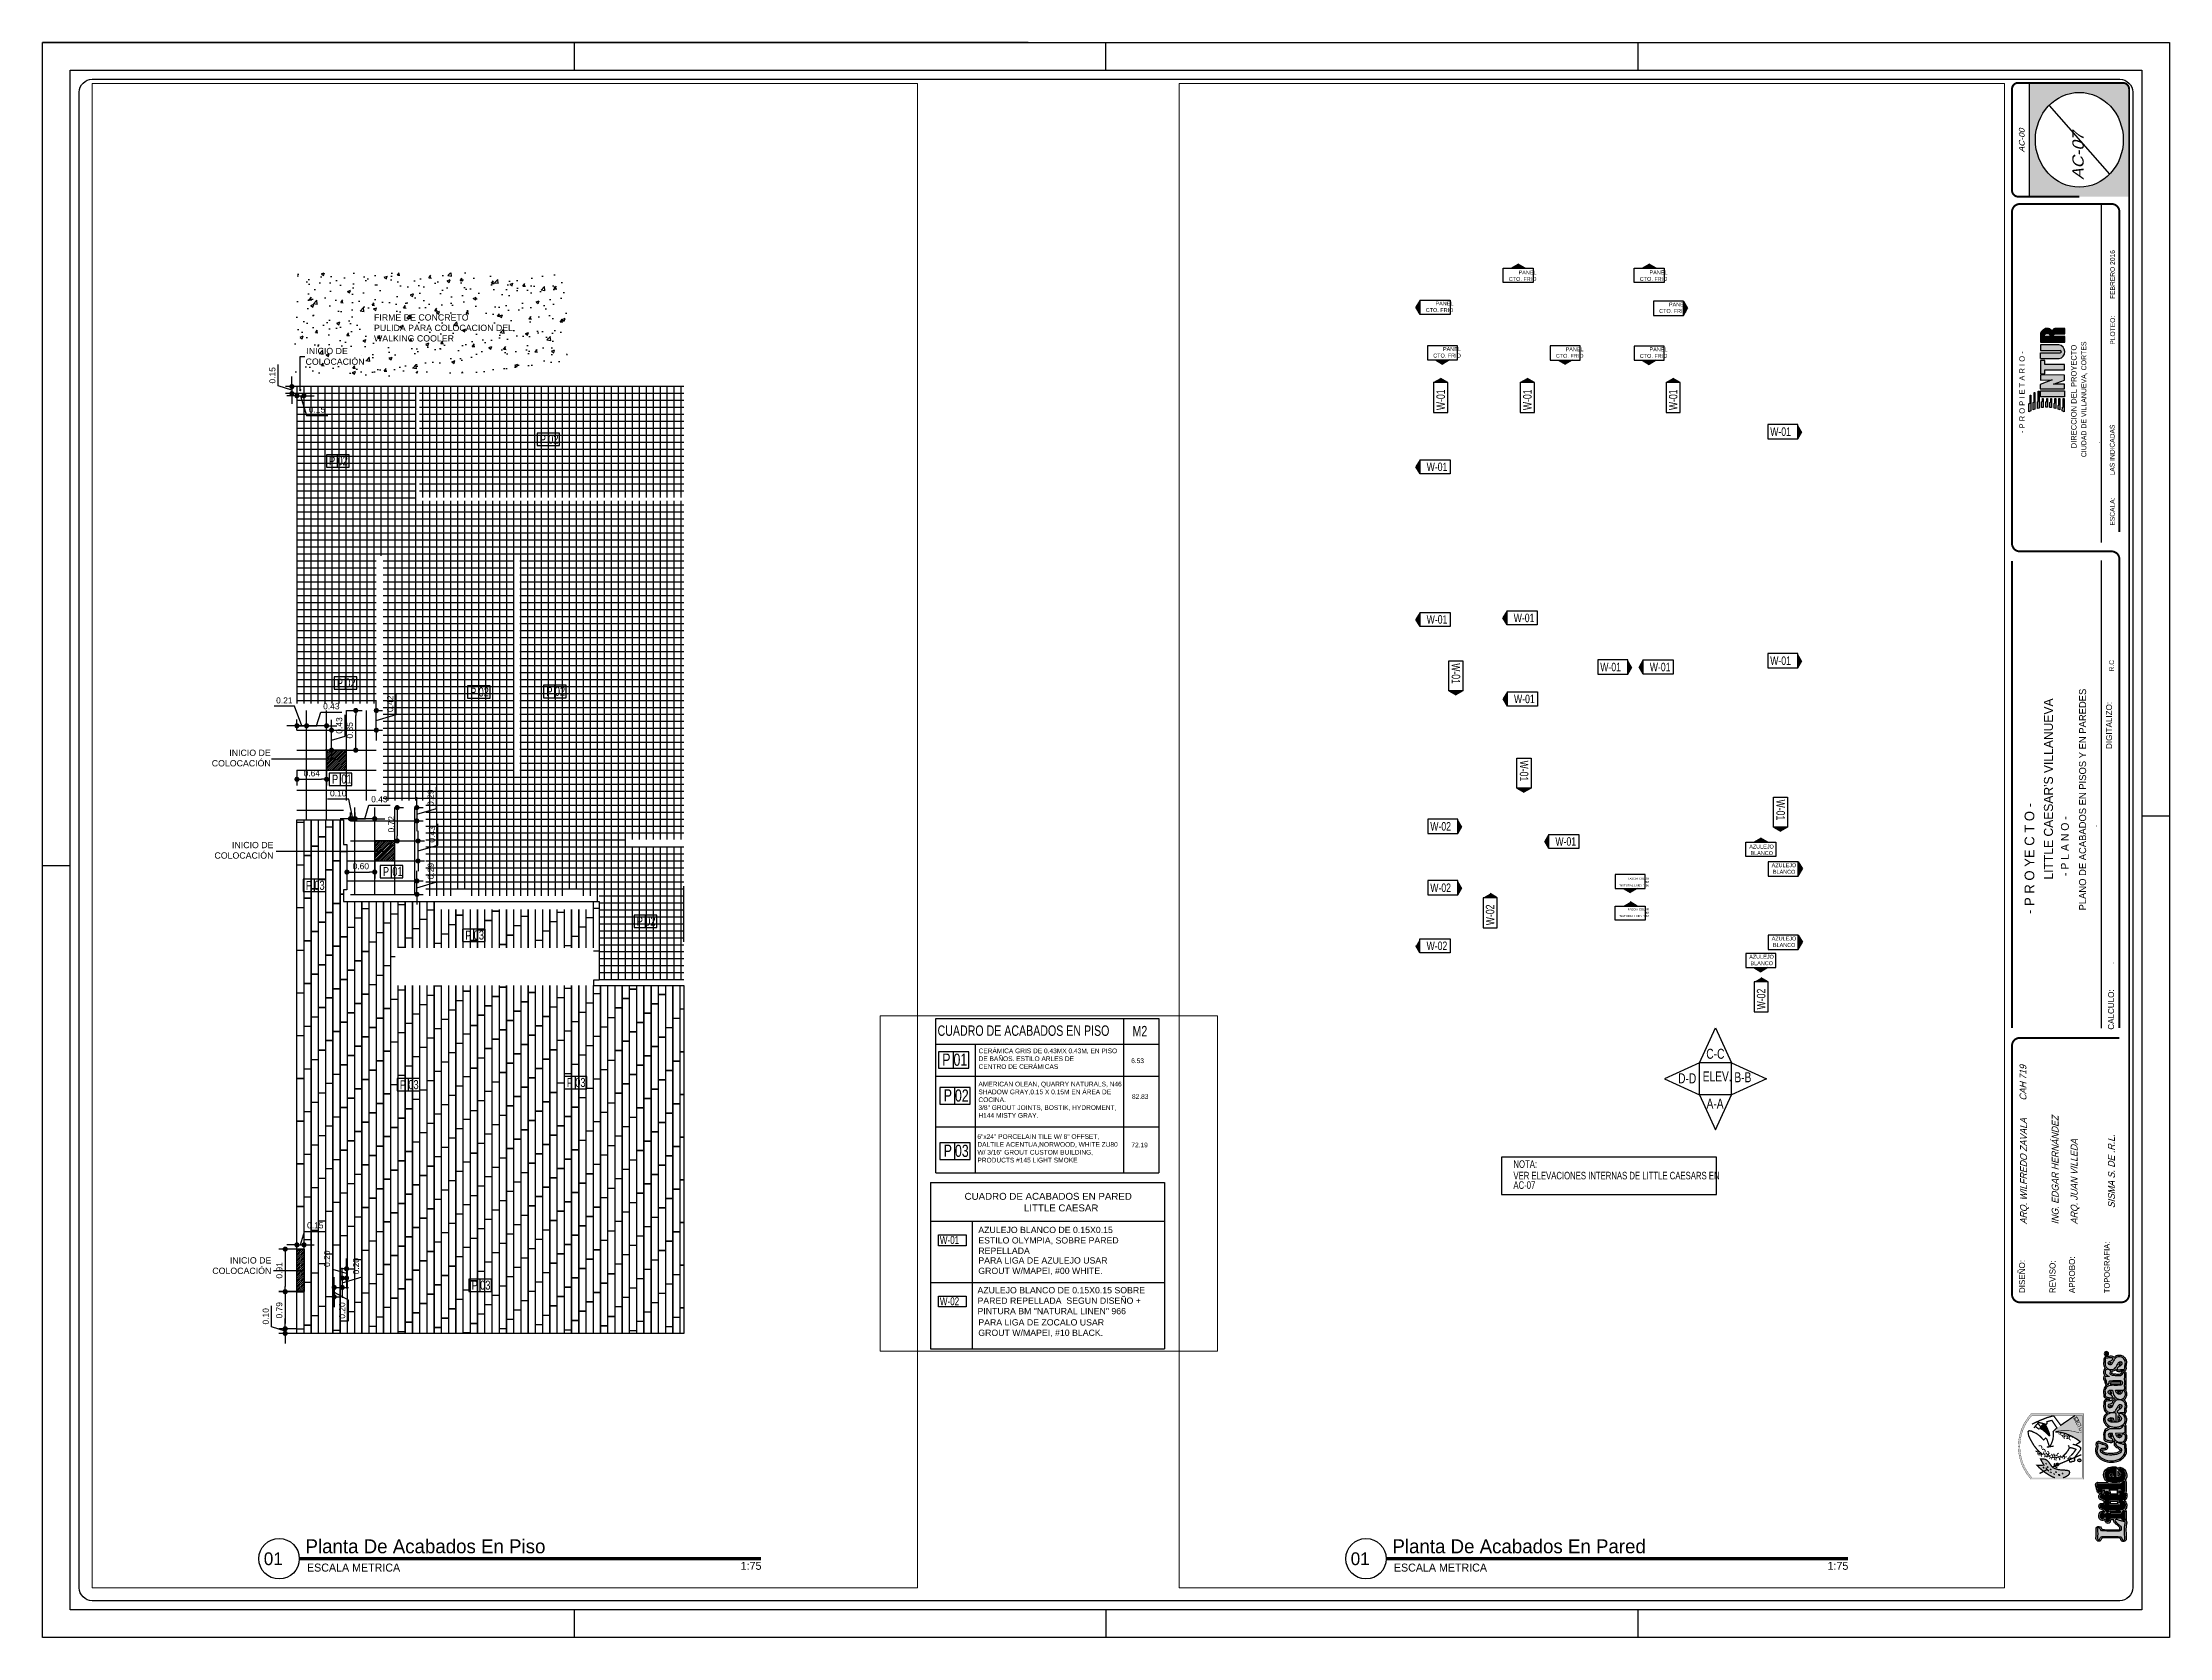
# Paper-space layout 'Plano De Acabados En Pisos y En Paredes' of a CAD drawing. Header units: metres. Extents: x 0 to 571, y 5 to 433.
# The model-space entities are those that its viewports show. They can reach past a viewport. Long polylines and large blocks are cut down to what shows.
import ezdxf
from ezdxf.enums import TextEntityAlignment as Align

# ---------------------------------------------------------------- set-up
doc = ezdxf.new("R2010")
doc.units = ezdxf.units.M
for name, color, linetype in [('A-Acabados en Muros', 2, 'Continuous'), ('A-Acabados en Pared', 1, 'Continuous'), ('A-Acabados en Piso', 8, 'Continuous'), ('A-Cotas Generales', 2, 'Continuous'), ('A-Piso', 9, 'Continuous'), ('DIM', 8, 'Continuous'), ('Textos Acabado de Pisos', 7, 'Continuous')]:
    doc.layers.add(name, color=color, linetype=linetype)
doc.styles.add('00-AA', font='romans.shx', dxfattribs={"width": 0.75, "height": 0.15})
doc.styles.add('Arial', font='arial.ttf', dxfattribs={"height": 0.15})
doc.styles.add('ARQUIK', font='archquik.shx')
doc.styles.add('Cotas 75', font='arial.ttf', dxfattribs={"height": 0.13})
doc.styles.add('Hidro', font='arial.ttf', dxfattribs={"height": 0.15})
doc.styles.add('SISMA', font='bgothl.ttf', dxfattribs={"height": 0.2})
doc.styles.add('SISMA 2', font='ARIALN.TTF', dxfattribs={"oblique": 15, "height": 0.16})
doc.styles.add('SISMA 4', font='bgothl.ttf', dxfattribs={"oblique": 15, "height": 0.125})
doc.styles.add('style1', font='bgothl.ttf')
doc.styles.add('SWISS', font='swisscl.ttf')
doc.dimstyles.new('COTAS CONSTRUCTIVAS 1-100', dxfattribs={"dimtxt": 0.15, "dimasz": 0.05, "dimexe": 0.11, "dimexo": 0, "dimgap": 0.05, "dimtad": 2, "dimzin": 1, "dimdsep": 46, "dimtxsty": 'Arial', "dimblk": 'DOT', "dimcen": -0.07, "dimdle": 0.15, "dimclrd": 9, "dimclre": 9, "dimclrt": 7, "dimaunit": 1, "dimadec": 4, "dimazin": 0, "dimtfac": 1, "dimtix": 1, "dimtmove": 2, "dimatfit": 1, "dimldrblk": 'DOT', "dimfxl": 0, "dimtolj": 1, "dimtzin": 0, "dimarcsym": 0})
doc.dimstyles.new('Estilo 75', dxfattribs={"dimtxt": 0.13, "dimasz": 0.11, "dimexe": 0.135, "dimexo": 0, "dimgap": 0.06, "dimtad": 1, "dimzin": 1, "dimdsep": 46, "dimtxsty": 'Cotas 75', "dimblk": 'DOT', "dimcen": 0.135, "dimdle": 0.135, "dimclrd": 9, "dimclre": 9, "dimclrt": 256, "dimadec": 0, "dimazin": 0, "dimtfac": 1, "dimtmove": 1, "dimatfit": 1, "dimfxl": 0, "dimarcsym": 0})

psp = doc.layouts.new('Plano De Acabados En Pisos y En Paredes')

# ---------------------------------------------------------------- texts
at = {"layer": 'A-Cotas Generales', "color": 7, "attachment_point": 1, "style": 'style1'}
for s, insert, char_height, width in [('Planta De Acabados En Piso', (70.69, 31.24), 3.752, 202.4131), ('Planta De Acabados En Pared', (362.6, 31.24), 3.752, 202.4131), ('01', (59.49, 27.74), 3.43, 431.9744), ('01', (351.39, 27.74), 3.43, 431.9744)]:
    psp.add_mtext(s, dxfattribs=dict(at, insert=insert, char_height=char_height, width=width))
at = {"layer": 'A-Cotas Generales', "color": 7, "char_height": 2.144, "width": 41.598, "attachment_point": 1}
for s, insert in [('{\\fBankGothic Lt BT|b0|i0|c0|p34;ESCALA METRICA}', (71.09, 24.72)), ('1:75', (187.56, 25.19)), ('{\\fBankGothic Lt BT|b0|i0|c0|p34;ESCALA METRICA}', (362.99, 24.72)), ('1:75', (479.46, 25.19))]:
    psp.add_mtext(s, dxfattribs=dict(at, insert=insert))

msp = doc.modelspace()

# ---------------------------------------------------------------- texts
at = {"layer": 'A-Acabados en Muros', "color": 8, "linetype": 'Continuous', "style": 'SWISS'}
for s, height, rotation, p in [('P', 0.348, 359.9997, (415.631, 229.452)), ('01', 0.3479, 359.9997, (415.954, 229.448)), ('P', 0.348, 359.9997, (415.673, 228.421)), ('02', 0.3479, 359.9997, (415.996, 228.417)), ('P', 0.348, 359.9997, (415.673, 226.83)), ('03', 0.3479, 359.9997, (415.996, 226.825)), ('W-01', 0.2268, 0.0003, (415.563, 224.321)), ('W-02', 0.2268, 0.0003, (415.563, 222.557)), ('W-01', 0.1815, 89.9997, (434.483, 199.507, 2.948)), ('W-01', 0.1815, 89.9997, (436.345, 199.507, 2.948)), ('W-01', 0.1815, 89.9997, (439.478, 199.507, 2.948)), ('W-01', 0.1815, 359.9997, (441.473, 198.954, 2.948)), ('W-01', 0.1815, 0.0003, (434.091, 198.198, 2.948)), ('W-01', 0.1815, 0.0003, (435.961, 194.952, 2.948)), ('W-01', 0.1815, 0.0003, (434.091, 194.918, 2.948)), ('W-01', 0.1815, 270.004, (434.629, 194.068, 5.896)), ('W-01', 0.1815, 359.9997, (437.821, 193.896, 2.948)), ('W-01', 0.1815, 0.0003, (438.885, 193.896, 2.948)), ('W-01', 0.1815, 359.9997, (441.473, 194.032, 2.948)), ('W-01', 0.1815, 0.0003, (435.968, 193.21, 2.948)), ('W-01', 0.1815, 270.004, (436.093, 191.976, 2.948)), ('W-01', 0.1815, 270.004, (441.606, 191.138, 2.948)), ('W-02', 0.1815, 359.9997, (434.169, 190.473, 2.948)), ('W-01', 0.1815, 0.0003, (436.857, 190.147, 2.948)), ('W-02', 0.1815, 359.9997, (434.169, 189.153, 2.948)), ('W-02', 0.1815, 89.9997, (435.544, 188.438, 2.948)), ('W-02', 0.1815, 0.0003, (434.089, 187.905, 2.948)), ('W-02', 0.1815, 89.9997, (441.368, 186.629, 2.948)), ('C-C', 0.2138, 0.0003, (440.099, 185.569)), ('D-D', 0.2138, 0.0003, (439.494, 185.041)), ('ELEV.', 0.2138, 0.0003, (440.022, 185.083)), ('B-B', 0.2138, 0.0003, (440.702, 185.064)), ('A-A', 0.2138, 0.0003, (440.105, 184.498)), ('NOTA:', 0.162, 0.0003, (435.955, 183.224)), ('VER ELEVACIONES INTERNAS DE LITTLE CAESARS EN ', 0.162, 0.0003, (435.955, 182.977)), ('AC-07', 0.162, 0.0003, (435.955, 182.773))]:
    msp.add_text(s, height=height, rotation=rotation, dxfattribs=at).set_placement(p)
at = {"layer": 'A-Acabados en Muros', "color": 8, "attachment_point": 7, "style": '00-AA'}
for s, insert, char_height, width in [('{\\fArial|b0|i0|c0|p34;\\W1;CUADRO DE ACABADOS EN PARED\\P                      LITTLE CAESAR}', (416.274, 225.254), 0.2, 12.32016), ('\\pt2.34;{\\fArial|b0|i0|c0|p34;\\W1;AZULEJO BLANCO DE 0.15X0.15\\P\\ptz;ESTILO OLYMPIA, SOBRE PARED\\PREPELLADA}', (416.669, 224.033), 0.18, 11.08815), ('{\\fArial|b0|i0|c0|p34;\\W1;PARA LIGA DE AZULEJO USAR\\PGROUT W/MAPEI, #00 WHITE.}', (416.669, 223.422), 0.18, 11.08815), ('{\\fArial|b0|i0|c0|p34;\\W1;AZULEJO BLANCO DE 0.15X0.15 SOBRE\\PPARED REPELLADA  SEGUN DISEÑO +\\PPINTURA BM "NATURAL LINEN" 966}', (416.645, 222.295), 0.18, 11.08815), ('{\\fArial|b0|i0|c0|p34;\\W1;PARA LIGA DE ZOCALO USAR\\PGROUT W/MAPEI, #10 BLACK.}', (416.669, 221.64), 0.18, 11.08815)]:
    msp.add_mtext(s, dxfattribs=dict(at, insert=insert, char_height=char_height, width=width))
at = {"layer": 'A-Acabados en Piso', "color": 8, "linetype": 'Continuous', "style": 'SWISS'}
for s, height, p in [('CUADRO DE ACABADOS EN PISO', 0.29827, (415.497, 230.309)), ('M2', 0.2983, (421.105, 230.295))]:
    msp.add_text(s, height=height, rotation=359.9997, dxfattribs=at).set_placement(p)
at = {"layer": 'A-Acabados en Piso', "color": 7, "attachment_point": 1, "style": 'ARQUIK'}
for s, insert, char_height, width in [('{\\fArial|b0|i0|c0|p34;CERÁMICA GRIS DE 0.43MX 0.43M, EN PISO DE BAÑOS. ESTILO ARLES DE\\PCENTRO DE CERÁMICAS}', (416.676, 229.944), 0.13553, 4.16921), ('{\\fArial|b0|i0|c0|p34;6.53}', (421.067, 229.659), 0.13553, 4.16921), ('{\\fArial|b0|i0|c0|p34;AMERICAN OLEAN, QUARRY NATURALS, N46 SHADOW GRAY,0.15 X 0.15M EN ÁREA DE COCINA.\\P3/8" GROUT JOINTS, BOSTIK, HYDROMENT, H144 MISTY GRAY.}', (416.672, 228.989), 0.135532, 4.13824), ('{\\fArial|b0|i0|c0|p34;82.83}', (421.09, 228.628), 0.13553, 4.16921), ('{\\fArial|b0|i0|c0|p34;6"x24" PORCELAIN TILE W/ 8" OFFSET, DALTILE ACENTUA,NORWOOD, WHITE ZU80 W/ 3/16" GROUT CUSTOM BUILDING, PRODUCTS #145 LIGHT SMOKE }', (416.642, 227.478), 0.135532, 4.13824), ('{\\fArial|b0|i0|c0|p34;72.19}', (421.072, 227.236), 0.13553, 4.16921)]:
    msp.add_mtext(s, dxfattribs=dict(at, insert=insert, char_height=char_height, width=width))
at = {"layer": 'A-Piso', "color": 7, "style": 'Arial'}
for s, p in [('COLOCACIÓN', (396.315, 200.656)), ('INICIO DE', (396.332, 200.885))]:
    msp.add_text(s, height=0.135, dxfattribs=at).set_placement(p)
at = {"layer": 'A-Piso', "color": 8, "linetype": 'Continuous', "style": 'SWISS'}
for s, height, p in [('P', 0.194, (401.346, 198.958, 2.948)), ('02', 0.1944, (401.527, 198.961, 2.948)), ('P', 0.194, (396.819, 198.494, 2.948)), ('02', 0.1944, (397.001, 198.497, 2.948)), ('P', 0.194, (396.985, 193.72, 2.948)), ('02', 0.1944, (397.167, 193.723, 2.948)), ('P', 0.194, (399.85, 193.527, 2.948)), ('02', 0.1944, (400.032, 193.529, 2.948)), ('P', 0.194, (401.488, 193.54, 2.948)), ('02', 0.1944, (401.67, 193.543, 2.948)), ('P', 0.194, (396.882, 191.655, 2.948)), ('01', 0.1944, (397.084, 191.659, 2.948)), ('P', 0.194, (397.976, 189.67)), ('01', 0.1944, (398.179, 189.674)), ('P', 0.194, (396.321, 189.372)), ('03', 0.1944, (396.503, 189.374)), ('P', 0.194, (403.43, 188.601, 2.948)), ('02', 0.1944, (403.612, 188.603, 2.948)), ('P', 0.194, (399.745, 188.301)), ('03', 0.1944, (399.927, 188.304)), ('P', 0.194, (398.34, 185.089)), ('03', 0.1944, (398.522, 185.091)), ('P', 0.194, (401.927, 185.134)), ('03', 0.1944, (402.109, 185.137)), ('P', 0.194, (399.883, 180.78)), ('03', 0.1944, (400.065, 180.782))]:
    msp.add_text(s, height=height, rotation=359.9997, dxfattribs=at).set_placement(p)
at = {"layer": 'A-Piso', "color": 7, "insert": (397.785, 201.742), "char_height": 0.135, "attachment_point": 1, "style": 'Arial'}
msp.add_mtext('FIRME DE CONCRETO\\PPULIDA PARA COLOCACION DEL \\PWALKING COOLER', dxfattribs=at)
at = {"layer": 'A-Piso', "color": 7, "linetype": 'Continuous', "char_height": 0.135, "attachment_point": 9, "style": 'Arial'}
for insert in [(395.567, 192.024), (395.625, 190.042), (395.579, 181.117, 2.948)]:
    msp.add_mtext('INICIO DE\\PCOLOCACIÓN', dxfattribs=dict(at, insert=insert))
at = {"layer": 'Textos Acabado de Pisos', "lineweight": 0, "style": 'Hidro'}
for s, insert, char_height, attachment_point in [('PANEL\\PCTO. FRIO', (436.45, 202.282, 2.948), 0.084, 9), ('PANEL\\PCTO. FRIO', (439.264, 202.283, 2.948), 0.084, 9), ('PANEL\\PCTO. FRIO', (434.665, 201.84, 2.948), 0.084, 3), ('PANEL\\PCTO. FRIO', (439.68, 201.819, 2.948), 0.084, 3), ('PANEL\\PCTO. FRIO', (434.826, 200.861, 2.948), 0.084, 3), ('PANEL\\PCTO. FRIO', (437.46, 200.856, 2.948), 0.084, 3), ('PANEL\\PCTO. FRIO', (439.264, 200.854, 2.948), 0.084, 3), ('\\pi0.14373;AZULEJO\\P\\pi0.17083;BLANCO', (440.878, 189.945, 2.948), 0.084, 7), ('\\pi0.14373;AZULEJO\\P\\pi0.17083;BLANCO', (441.359, 189.769, 2.948), 0.084, 1), ('FASCIA COLOR\\PBM  \\P"NATURAL LINEN" 966', (438.866, 189.463, 2.948), 0.04355, 3), ('FASCIA COLOR\\PBM  \\P"NATURAL LINEN" 966', (438.866, 188.612, 2.948), 0.04355, 9), ('\\pi0.14373;AZULEJO\\P\\pi0.17083;BLANCO', (441.36, 188.195, 2.948), 0.084, 1), ('\\pi0.14373;AZULEJO\\P\\pi0.17083;BLANCO', (440.878, 187.803, 2.948), 0.084, 1)]:
    msp.add_mtext_dynamic_manual_height_columns(s, width=0.81036, gutter_width=12.5, heights=[0], dxfattribs=dict(at, insert=insert, char_height=char_height, attachment_point=attachment_point))

# ---------------------------------------------------------------- blocks, each defined once
blk = doc.blocks.new('LOGO')
at = {"linetype": 'Continuous'}
h = blk.add_hatch(color=184, dxfattribs=at)
h.paths.add_polyline_path([(-14.86, 11.24), (-18.32, 11.24), (-17.92, 10.41), (-11.12, 10.41), (-11.12, 10.72), (-14.47, 10.72)])
h.paths.add_polyline_path([(-14.31, 9.36), (-17.45, 9.35), (-17.2, 8.66), (-10, 8.66), (-10, 9.03), (-14.07, 9.03)])
h.paths.add_polyline_path([(-14.04, 7.57), (-16.88, 7.56), (-16.7, 6.8), (-9.3, 6.81), (-9.3, 7.21), (-13.83, 7.21)])
h.paths.add_polyline_path([(-12.57, 5.37), (-13.73, 5.37), (-13.95, 5.73), (-16.52, 5.72), (-16.44, 5.01), (-12.57, 4.98)])
h.paths.add_polyline_path([(-14.03, 3.89), (-16.39, 3.88), (-16.39, 3.16), (-12.56, 3.16), (-12.57, 3.48), (-13.86, 3.49)])
h.paths.add_polyline_path([(-14.3, 2.07), (-16.46, 2.07), (-16.54, 1.35), (-12.51, 1.36), (-12.53, 1.73), (-14.08, 1.75)])
h.paths.add_polyline_path([(-14.75, 0.28), (-16.73, 0.31), (-16.9, -0.41), (-12.56, -0.44), (-12.56, -0.08), (-14.62, -0.05)])
h.paths.add_polyline_path([(-15.52, -1.8), (-15.6, -1.46), (-17.21, -1.45), (-17.49, -2.22), (-12.6, -2.26), (-12.6, -1.84)])
h.paths.add_polyline_path([(-12.6, -3.71), (-16.29, -3.63), (-16.28, -3.34), (-17.94, -3.27), (-18.39, -4.15), (-12.59, -4.11)])
h.paths.add_polyline_path([(-9.2, 6.24), (-11.89, 6.24), (-11.89, -4.25), (-9.2, -4.25)])
h.paths.add_polyline_path([(-2.25, 6.24), (-4.5, 6.24), (-4.37, 1.11), (-6.4, 6.29), (-8.34, 6.3), (-8.34, -4.26), (-6.25, -4.26), (-6.25, 0.61), (-4.62, -4.26), (-2.37, -4.26)])
h.paths.add_polyline_path([(2.34, 4.27), (4.05, 4.27), (4.05, 6.24), (-1.79, 6.24), (-1.79, 4.27), (0, 4.27), (0, -4.27), (2.34, -4.27)])
h.paths.add_polyline_path([(7.34, 6.24), (4.85, 6.24), (4.85, -1.89, 0.822911), (10.92, -1.85), (10.92, 6.26), (8.39, 6.26), (8.39, -2.36, -1), (7.34, -2.36)])
h = blk.add_hatch(color=184, dxfattribs=at)
h.paths.add_polyline_path([(15.99, 6.18), (12.04, 6.27), (12.04, -4.37), (14.55, -4.37), (14.55, 0.57, -0.456583), (15.61, -0.26), (15.61, -4.37), (17.96, -4.37), (17.96, -0.1, 0.356863), (16.73, 1.03, -0.883741), (16.69, 1.4, 0.265944), (17.8, 2.14, 0.413156)])
h.paths.add_polyline_path([(15.76, 3.57), (15.76, 3.03, -0.414214), (14.76, 2.03), (14.52, 2.03), (14.52, 4.57), (14.76, 4.57, -0.414214)], flags=16)
at = {"color": 184, "linetype": 'Continuous'}
blk.add_lwpolyline([(-18.32, 11.24), (-14.86, 11.24), (-14.47, 10.72), (-11.12, 10.72), (-11.12, 10.41), (-17.92, 10.41), (-18.32, 11.24)], dxfattribs=at)
for points in [[(-17.45, 9.35), (-14.31, 9.36), (-14.07, 9.03), (-10, 9.03), (-10, 8.66), (-17.2, 8.66)], [(-16.73, 0.31), (-14.75, 0.28), (-14.62, -0.05), (-12.56, -0.08), (-12.56, -0.44), (-16.9, -0.41)], [(-16.88, 7.56), (-14.04, 7.57), (-13.83, 7.21), (-9.3, 7.21), (-9.3, 6.81), (-16.7, 6.8)], [(-16.46, 2.07), (-14.3, 2.07), (-14.08, 1.75), (-12.53, 1.73), (-12.51, 1.36), (-16.54, 1.35)], [(-16.52, 5.72), (-13.95, 5.73), (-13.73, 5.37), (-12.57, 5.37), (-12.57, 4.98), (-16.44, 5.01)], [(-16.39, 3.88), (-14.03, 3.89), (-13.86, 3.49), (-12.57, 3.48), (-12.56, 3.16), (-16.39, 3.16)], [(-11.89, 6.24), (-9.2, 6.24), (-9.2, -4.25), (-11.89, -4.25)], [(-8.34, 6.3), (-8.34, -4.26), (-6.25, -4.26), (-6.25, 0.61), (-4.62, -4.26), (-2.37, -4.26), (-2.25, 6.24), (-4.5, 6.24), (-4.37, 1.11), (-6.4, 6.29)], [(-1.79, 6.24), (-1.79, 4.27), (0, 4.27), (0, -4.27), (2.34, -4.27), (2.34, 4.27), (4.05, 4.27), (4.05, 6.24)], [(-17.94, -3.27), (-16.28, -3.34), (-16.29, -3.63), (-12.6, -3.71), (-12.59, -4.11), (-18.39, -4.15)], [(-17.21, -1.45), (-15.6, -1.46), (-15.52, -1.8), (-12.6, -1.84), (-12.6, -2.26), (-17.49, -2.22)]]:
    blk.add_lwpolyline(points, close=True, dxfattribs=at)
for points in [[(4.85, 6.24), (4.85, -1.89, 0.822911), (10.92, -1.85), (10.92, 6.26), (8.39, 6.26), (8.39, -2.36, -1)], [(4.85, 6.24), (7.34, 6.24), (7.34, -2.36, 1), (8.39, -2.36)], [(12.04, 6.27), (12.04, -4.37), (14.55, -4.37), (14.55, 0.57, -0.456583), (15.61, -0.26), (15.61, -4.37), (17.96, -4.37), (17.96, -0.1, 0.356863), (16.73, 1.03, -0.883741), (16.69, 1.4, 0.265944), (17.8, 2.14, 0.413156), (15.99, 6.18), (12.04, 6.27)]]:
    blk.add_lwpolyline(points, format="xyb", dxfattribs=at)
blk.add_lwpolyline([(14.52, 4.57), (14.76, 4.57, -0.414214), (15.76, 3.57), (15.76, 3.03, -0.414214), (14.76, 2.03), (14.52, 2.03)], format="xyb", close=True, dxfattribs=at)
blk = doc.blocks.new('FORMATO')
h = blk.add_hatch(color=8)
h.set_gradient(color1=(128, 128, 128), rotation=90, one_color=1, tint=1, name='CYLINDER')
edge = h.paths.add_edge_path()
edge.add_line((569.52, 445.62), (569.52, 413.01))
edge.add_line((569.52, 413.01), (598.05, 413.01))
edge.add_line((598.05, 413.01), (598.05, 443.8))
edge.add_ellipse((596.37, 443.8), major_axis=(0, 1.81), ratio=0.926531, start_angle=270, end_angle=360)
edge.add_line((596.37, 445.62), (569.52, 445.62))
edge = h.paths.add_edge_path(flags=16)
edge.add_ellipse((583.78, 429.31), major_axis=(0, 13.59), ratio=0.926531, start_angle=90, end_angle=270, ccw=False)
edge.add_ellipse((583.78, 429.31), major_axis=(0, -13.59), ratio=0.926531, start_angle=90, end_angle=270, ccw=False)
h = blk.add_hatch(color=256)
h.paths.add_polyline_path([(592.04, 80.53, -0.049799), (591.46, 80.5, 0.190442), (590.95, 80.2, 0.168), (590.79, 79.84, 0.099451), (590.81, 79.42, -0.187718), (590.82, 79.26, 0.020512), (590.72, 78.65, 0.083911), (590.77, 77.99, 0.105231), (590.98, 77.44, 0.090939), (591.23, 77.09, 0.143679), (590.83, 76.6, 0.131146), (590.73, 75.88, 0.139365), (590.91, 75.36, 0.070698), (591.11, 75.08, 0.163413), (590.79, 74.78, 0.200009), (590.74, 74.13, 0.046291), (590.94, 73.64, -0.094666), (591.08, 73.17, 0.082249), (591.23, 72.64, 0.134449), (591.58, 72.24, 0.11892), (591.08, 71.77, 0.106455), (590.75, 71.04, 0.089523), (590.71, 70.41, 0.072479), (590.81, 69.86, 0.026214), (590.79, 69.32, 0.204148), (590.97, 68.82, 0.199435), (591.39, 68.56, 0.038411), (591.91, 68.41, 0.010376), (592.51, 68.27, -0.020244), (591.76, 68.2, 0.072976), (591.21, 68.08, 0.205899), (590.86, 67.74, 0.133853), (590.79, 67.21, -0.1545), (590.77, 66.94, 0.012231), (590.73, 66.45, 0.051183), (590.76, 65.75, 0.08708), (591.01, 65.04, 0.083498), (591.35, 64.61, 0.065351), (591.72, 64.34, 0.117464), (591.03, 63.63, 0.123691), (590.71, 62.68, 0.144704), (590.92, 61.61, 0.085103), (591.41, 60.86, 0.071127), (591.91, 60.44, 0.072136), (592.35, 60.21, 0.114395), (591.45, 59.79, 0.217878), (590.77, 58.64, 0.059958), (590.77, 57.71, -0.018667), (590.81, 56.74, 0.266015), (591.52, 56.13, 0.033808), (591.93, 56.05, 0.047802), (592.56, 55.89, 0.140984), (593.13, 55.9, 0.25181), (593.66, 56.32), (593.69, 56.32), (593.92, 56.05, 0.123841), (593.84, 55.95, 0.260934), (593.78, 55.16, 0.141374), (594.78, 54.31, -0.098512), (595.38, 53.85, -0.429516), (595.31, 53.38, -0.083186), (594.88, 53.08, -0.077054), (594.17, 52.86, 0.001017), (593.48, 52.74, -0.037226), (592.42, 52.72, -0.065214), (591.57, 52.8, -0.12162), (590.49, 53.25, -0.260561), (590.2, 53.67, -0.412875), (590.42, 53.82, 0.050229), (591.47, 53.87, 0.599407), (591.58, 55.36, 0.05717), (590.52, 55.73, 0.01961), (589.94, 56.02, 0.232168), (588.97, 56.07, 0.22987), (588.64, 55.81, 0.113844), (588.54, 55.35, 0.126465), (588.58, 55.04, -0.277088), (588.59, 54.5, 0.139687), (588.41, 53.42, 0.16785), (589.23, 51.68, 0.167211), (591.75, 50.34, 0.17094), (595.33, 50.76, 0.177345), (597.12, 52.49, 0.160087), (597.27, 54.1, -0.158516), (597.22, 54.57, 0.088247), (597.18, 55.2, 0.216254), (596.71, 55.67, -0.147904), (596.54, 55.73, 0.169005), (597.24, 56.65, 0.122773), (597.37, 57.61, 0.196471), (597.05, 58.43, 0.08252), (597.18, 58.69, 0.024508), (597.19, 60.34, 0.217289), (597.2, 60.61, 0.110883), (596.91, 61.01, 0.092742), (597.22, 61.59, 0.093156), (597.36, 62.25, 0.104592), (597.29, 63, 0.11462), (597.01, 63.62, 0.08615), (596.62, 64.1, 0.204882), (597.14, 64.48, 0.192411), (597.26, 64.83, 0.128294), (597.21, 65.08, -0.088931), (597.23, 65.53, 0.058552), (597.36, 66.09, 0.086428), (597.33, 66.85, 0.078343), (597.13, 67.44, 0.0229), (596.88, 67.85, 0.082735), (596.55, 68.13, 0.069858), (596.96, 68.51, 0.066127), (597.22, 68.96, 0.088795), (597.38, 69.48, 0.065184), (597.4, 69.86, 0.059997), (597.3, 70.28, 0.084951), (597.18, 70.56, 0.025448), (597.04, 70.79, 0.137939), (597.22, 71.2, 0.014526), (597.2, 71.78, -0.037667), (597.17, 72.4, -0.074819), (597.2, 72.59, 0.056257), (597.2, 72.95, -0.604133), (597.19, 73.05, 0.041418), (597.18, 73.64, -0.03572), (597.18, 74.27, 0.051095), (597.2, 74.71, -0.062902), (597.22, 75, 0.054535), (597.22, 75.59, 0.173232), (596.99, 76.08, 0.211602), (596.58, 76.3, 0.231375), (596.03, 76.2, 0.149865), (595.76, 75.89, 0.082339), (595.66, 75.66, 0.057862), (595.6, 75.49, -0.207995), (595.52, 75.43, -0.059986), (594.84, 75.4, -0.022011), (593.57, 75.5, -0.0897), (593.03, 75.68, 0.179979), (593.17, 76.37, 0.180651), (594.22, 76.82, 0.238105), (594.68, 76.3, 0.124196), (595.33, 76.28, 0.036412), (595.76, 76.39, -0.024386), (596.12, 76.4, 0.01415), (596.5, 76.38, 0.235652), (597.11, 76.73, 0.175099), (597.26, 77.08, 0.126184), (597.22, 77.39, -0.088344), (597.23, 77.82, -0.027389), (597.33, 78.37, 0.088633), (597.36, 79.09, 0.08455), (597.11, 79.8, 0.125066), (596.57, 80.42, 0.091832), (595.98, 80.74, 0.093301), (595.04, 80.87, 0.126413), (594.35, 80.73, 0.101005), (593.71, 80.24, 0.186128), (593.35, 80.55, 0.125347), (592.64, 80.6, 0.053509)])
h.paths.add_polyline_path([(593.1, 59.9, -0.009595), (594.72, 59.89, 0.017515), (595.5, 59.92, 0.132096), (595.79, 60.05, 0.124802), (596.19, 60.53, -0.221696), (596.36, 60.71, -0.182101), (596.65, 60.67, -0.070593), (596.8, 60.49, 0.09879), (596.77, 60.33, -0.023697), (596.76, 58.77, -0.252783), (596.37, 58.53), (594.12, 58.51, 0.1766), (594.41, 57.79, 0.075974), (594.72, 57.52, 0.090104), (594.92, 57.42, 0.05069), (595.21, 57.36, 0.086386), (595.54, 57.39, 0.286937), (595.91, 57.7, 0.105497), (596.01, 58.06, -0.57402), (596.64, 58.27, -0.207042), (596.95, 57.6, -0.129345), (596.85, 56.79, -0.247808), (595.92, 55.89, -0.072181), (595.24, 55.88, -0.143791), (594.61, 56.06, -0.116897), (594.1, 56.5, -0.065853), (593.74, 57.02, -0.084338), (593.23, 58.5, 0.090794), (592.37, 58.43, 0.299508), (592.06, 58.02, 0.225925), (592.25, 57.58, 0.107804), (592.77, 57.21, -0.042152), (593.05, 57.03, -0.114359), (593.3, 56.74, -0.479981), (593.03, 56.3, -0.069589), (592.65, 56.3, -0.054328), (592.03, 56.46, -0.039539), (591.61, 56.53, -0.240395), (591.23, 56.82, 0.017314), (591.18, 57.75, -0.060764), (591.19, 58.59, -0.221361), (591.7, 59.46, -0.13426)], flags=16)
h.paths.add_polyline_path([(592.48, 60.6, -0.074983), (592.14, 60.78, -0.073506), (591.71, 61.14, -0.087071), (591.29, 61.78, -0.147708), (591.12, 62.64, -0.125201), (591.38, 63.41, -0.118349), (591.95, 63.98, -0.115937), (593.31, 64.39, -0.0403), (593.85, 64.4, -0.032973), (594.17, 64.34, -0.303575), (594.36, 63.92, 0.001882), (594.36, 63.49), (594.34, 62.25, -0.037677), (594.32, 62.02, -0.123421), (594.22, 61.91, -0.314501), (593.97, 61.85, -0.248344), (593.76, 62.01, -0.075484), (593.64, 62.31, -0.010858), (593.58, 62.6, 0.27136), (593.2, 62.99, 0.192574), (592.2, 62.75, 0.526107), (592.28, 61.96, 0.128813), (592.88, 61.73, 0.050148), (593.94, 61.67, 0.062373), (594.62, 61.73, 0.067231), (595, 61.83, 0.082089), (595.42, 62.03, 0.126714), (595.8, 62.47, 0.281259), (595.65, 63.23, 0.065594), (595.33, 63.54, -0.08373), (595.14, 63.73, -0.233703), (595.1, 63.99, -0.286551), (595.3, 64.19, -0.138977), (595.62, 64.22, -0.049618), (595.81, 64.15, -0.07283), (596.34, 63.79, -0.091354), (596.66, 63.39, -0.078073), (596.88, 62.9, -0.112174), (596.94, 62.28, -0.100113), (596.83, 61.73, -0.242191), (595.32, 60.48, -0.058008), (594.22, 60.29, -0.104936)], flags=16)
h.paths.add_polyline_path([(592.52, 62.31, -0.502355), (592.5, 62.41, -0.164088), (593.1, 62.57, -0.15386), (593.17, 62.45, -0.038777), (593.25, 62.12, -0.153025)], flags=16)
h.paths.add_polyline_path([(592.9, 58.09, 0.0309), (593.05, 57.55, -0.099269), (592.53, 57.88, -0.22924), (592.47, 58, -0.282356), (592.51, 58.04, -0.117456)], flags=16)
h.paths.add_polyline_path([(594.76, 62.24), (594.78, 63.49, 0.077897), (595.04, 63.22, -0.010547), (595.33, 62.95, -0.257126), (595.39, 62.64, -0.118951), (595.16, 62.38, -0.093231), (594.82, 62.22, -0.6836)], flags=16)
h.paths.add_polyline_path([(594.73, 58.09), (595.57, 58.08, -0.132547), (595.54, 57.88, -0.204519), (595.43, 57.79, -0.085915), (595.25, 57.78, -0.052096), (595.03, 57.82, -0.111197), (594.96, 57.86, -0.081937), (594.72, 58.06, -0.695846)], flags=16)
h.paths.add_polyline_path([(592.68, 64.46, -0.081609), (591.93, 64.7, -0.066512), (591.63, 64.92, -0.085021), (591.38, 65.24, -0.086667), (591.17, 65.81, -0.051118), (591.15, 66.43, -0.011077), (591.18, 66.86, 0.12525), (591.2, 67.28, -0.127722), (591.25, 67.58, -0.212741), (591.36, 67.69, -0.071743), (591.78, 67.78, 0.043502), (592.47, 67.82, -0.010889), (592.89, 67.88, -0.281691), (593.29, 67.77, -0.426859), (593.15, 67.21, -0.028915), (592.63, 67, 0.198785), (592.15, 66.58, 0.22601), (592.1, 66.11, 0.222375), (592.39, 65.83, 0.205438), (592.88, 65.88, 0.056902), (592.94, 65.92, 0.03913), (593, 65.98, 0.103592), (593.35, 66.56, -0.036646), (593.59, 67.04, -0.081731), (594.06, 67.72, -0.040106), (594.26, 67.88, -0.161985), (595.12, 68.14, -0.172206), (596.33, 67.77, -0.077459), (596.55, 67.59, -0.021308), (596.77, 67.25, -0.078708), (596.92, 66.77, -0.088785), (596.94, 66.14, -0.062021), (596.83, 65.65, 0.107162), (596.82, 64.93, -0.308609), (596.84, 64.83, -0.352971), (596.81, 64.73, -0.231207), (596.53, 64.51, -0.027812), (596.04, 64.5, 0.053106), (595.56, 64.48, -0.09892), (595.31, 64.39, -0.090262), (594.86, 64.4, -0.33587), (594.65, 64.59, -0.159695), (594.67, 64.89, -0.159388), (594.79, 64.99, -0.050935), (595.21, 65.31, 0.047158), (595.57, 65.58, 0.249983), (595.91, 66.39, 0.71303), (595.07, 66.56, 0.09283), (594.59, 65.73, -0.06935), (594.26, 65.17, -0.095173), (593.91, 64.78, -0.085894), (593.39, 64.52, -0.124517)], flags=16)
h.paths.add_polyline_path([(594.59, 55.88, -0.019847), (594.78, 55.85, -0.079104), (595.12, 55.73, 0.012295), (595.68, 55.54, 0.009229), (596.6, 55.27, -0.176329), (596.78, 55.07, -0.079584), (596.81, 54.64, 0.143033), (596.87, 53.98, -0.155303), (596.74, 52.66, -0.177315), (595.16, 51.14, -0.172013), (591.82, 50.75, -0.168373), (589.53, 51.97, -0.168544), (588.83, 53.47, -0.137467), (588.96, 54.31, 0.257985), (588.96, 55.22, -0.125993), (588.96, 55.33, -0.123901), (589.02, 55.63, -0.33786), (589.09, 55.66, -0.259901), (589.76, 55.64, -0.022166), (590.37, 55.34, -0.058756), (591.38, 55, -0.54653), (591.34, 54.28, -0.046107), (590.46, 54.24, 0.427375), (589.79, 53.68, 0.262028), (590.26, 52.89, 0.117489), (591.49, 52.39, 0.063013), (592.42, 52.3, 0.037145), (593.54, 52.33, -0.001032), (594.24, 52.45, 0.077809), (595.07, 52.71, 0.077233), (595.57, 53.06, 0.419744), (595.7, 54.12, 0.100656), (594.95, 54.68, -0.137219), (594.15, 55.36, -0.242387), (594.19, 55.72, 0.009803), (594.2, 55.74, -0.294179)], flags=16)
h.paths.add_polyline_path([(592.57, 66.23, -0.290407), (592.52, 66.28, -0.175932), (592.53, 66.36, -0.155552), (592.89, 66.62, -0.093749), (592.68, 66.25, -0.245751)], flags=16)
h.paths.add_polyline_path([(595.07, 65.74, -0.097589), (595.41, 66.3, -1.03991), (595.5, 66.25, -0.209096)], flags=16)
h.paths.add_polyline_path([(593.65, 67.97, 0.19106), (593.32, 68.26, -1.091815), (593.31, 68.31, 0.164829), (593.66, 68.66, -1.003224), (593.72, 68.66, 0.038223), (594.08, 68.32, -0.920466), (594.07, 68.26, 0.054779), (593.73, 67.98, -0.680228)], flags=16)
h.paths.add_polyline_path([(594.07, 68.94, -0.115406), (593.46, 70.1, -0.03233), (593.23, 70.89, 0.085357), (592.38, 70.84, 0.557784), (592.23, 69.93, -0.013025), (593.13, 69.28, -0.425582), (593.28, 68.82, -0.312613), (592.93, 68.67, -0.058158), (592, 68.82, -0.043419), (591.49, 68.97, -0.025703), (591.29, 69.08, -0.242142), (591.21, 69.3, -0.032111), (591.24, 69.91, -0.088968), (591.13, 70.44, -0.093558), (591.16, 70.94, -0.109734), (591.42, 71.53, -0.122006), (591.79, 71.88, -0.089706), (592.22, 72.09, -0.098008), (593.79, 72.26, 0.04692), (595.67, 72.36, 0.261521), (596, 72.56, 0.096415), (596.08, 72.78, -0.255615), (596.22, 72.99, -0.169011), (596.11, 73.14, 0.044285), (595.94, 73.44, 0.275597), (595.51, 73.64, -0.010319), (594.16, 73.66, 0.04028), (592.53, 73.53, 0.251633), (592.29, 73.07, -0.243916), (592.1, 72.62, -0.242112), (591.76, 72.64, -0.110603), (591.61, 72.82, -0.082004), (591.5, 73.22, 0.093944), (591.31, 73.83, -0.046794), (591.14, 74.26, -0.202132), (591.16, 74.59, -0.162231), (591.29, 74.71, -0.0707), (592.31, 74.82, 0.348561), (592.27, 74.88, -0.141157), (591.26, 75.58, -0.155689), (591.15, 75.91, -0.135272), (591.21, 76.44, -0.143866), (591.46, 76.75, -0.321257), (592.37, 76.71, -0.161699), (592.76, 76.31, -0.216001), (592.61, 75.81, 0.360061), (592.69, 75.39, 0.094356), (593.51, 75.09, 0.021933), (594.82, 74.99, 0.060369), (595.6, 75.02, 0.260178), (596.01, 75.37, -0.112178), (596.06, 75.52, -0.141506), (596.13, 75.69, -0.194069), (596.27, 75.85, -0.302503), (596.51, 75.89, -0.311863), (596.67, 75.81, -0.196443), (596.8, 75.55, -0.052986), (596.81, 75.06, 0.059395), (596.78, 74.69, -0.053968), (596.76, 74.32, 0.03696), (596.77, 73.6, -0.033625), (596.78, 73.18, -0.097046), (596.73, 72.94, -0.28142), (596.79, 72.81, -0.030039), (596.79, 72.67, 0.061695), (596.76, 72.4, 0.036594), (596.78, 71.74, -0.013295), (596.8, 71.23, -0.355687), (596.4, 70.91, -0.011803), (594.11, 70.89, 0.196699), (594.43, 70.16, 0.167749), (595.17, 69.72, 0.269853), (595.86, 69.97, 0.131241), (596.01, 70.48, -0.497983), (596.48, 70.79, -0.131063), (596.82, 70.35, -0.101924), (596.9, 70.16, -0.06333), (596.98, 69.82, -0.067586), (596.97, 69.54, -0.09476), (596.84, 69.13, -0.06784), (596.63, 68.77, -0.069189), (596.31, 68.47, -0.384837)], flags=16)
h.paths.add_polyline_path([(593.05, 69.88, -0.049296), (592.52, 70.26, -0.508822), (592.53, 70.41, -0.06715), (592.91, 70.45, 0.015491), (593.08, 69.91, -0.87937)], flags=16)
h.paths.add_polyline_path([(594.72, 70.45, -0.676064), (594.74, 70.49, -0.001039), (595.58, 70.48, -0.141801), (595.51, 70.24, -0.250429), (595.23, 70.15, -0.167532)], flags=16)
h.paths.add_polyline_path([(592.64, 72.63, -0.015866), (592.75, 73.13, -0.031277), (594.16, 73.22, 0.007773), (595.53, 73.21, -0.286801), (595.62, 73.17, -0.100429), (595.69, 73.05, -0.129271), (595.66, 72.83, -0.196962), (595.44, 72.76, -0.030174), (593.98, 72.71, 0.043437)], flags=16)
h.paths.add_polyline_path([(591.52, 77.39, -0.100834), (591.35, 77.64, -0.116903), (591.18, 78.07, -0.086173), (591.14, 78.61, -0.019829), (591.22, 79.17, 0.151737), (591.21, 79.54, -0.098155), (591.21, 79.79, -0.209108), (591.26, 79.93, -0.181015), (591.49, 80.08, 0.059692), (592.12, 80.11, -0.030245), (592.68, 80.19, -0.112456), (593.21, 80.15, -0.172744), (593.33, 80.04, -0.307654), (593.33, 79.68, -0.062362), (592.55, 79.24, 0.185536), (592.16, 78.9, 0.222715), (592.1, 78.44, 0.288057), (592.47, 78.13, 0.122371), (592.81, 78.16, 0.191648), (593.04, 78.35, 0.011468), (593.45, 79.09, -0.057558), (594.02, 79.97, -0.094327), (594.53, 80.35, -0.099374), (595.03, 80.45, -0.096231), (595.85, 80.34, -0.094997), (596.32, 80.08, -0.129936), (596.74, 79.6, -0.084676), (596.95, 79.03, -0.086831), (596.93, 78.46, 0.026585), (596.82, 77.88, 0.096139), (596.82, 77.26, -0.171557), (596.85, 77.12, -0.2494), (596.79, 77, -0.260377), (596.48, 76.8, -0.013842), (596.14, 76.81, 0.028227), (595.68, 76.8, -0.041811), (595.25, 76.69, -0.120101), (594.81, 76.7, -0.259109), (594.64, 76.92, -0.39402), (594.83, 77.35, 0.004121), (595.37, 77.74, 0.167466), (595.92, 78.39, 0.871875), (595.14, 78.92, 0.088831), (594.7, 78.26, -0.040649), (594.34, 77.61, -0.075015), (593.93, 77.12, -0.180651), (593.15, 76.78, -0.271729)], flags=16)
h.paths.add_polyline_path([(595.08, 78.06, -0.124724), (595.43, 78.61, -0.991618), (595.52, 78.55, -0.170121)], flags=16)
h.paths.add_polyline_path([(592.56, 78.56, -0.340738), (592.52, 78.59, -0.196709), (592.52, 78.69, -0.156806), (592.86, 78.9, -0.050963), (592.68, 78.59, -0.181315), (592.67, 78.57, -0.158723)], flags=16)
at = {"true_color": 0xf57a00}
h = blk.add_hatch(color=30, dxfattribs=at)
h.paths.add_polyline_path([(592.42, 52.3, -0.063013), (591.49, 52.39, -0.117489), (590.26, 52.89, -0.262028), (589.79, 53.68, -0.427375), (590.46, 54.24, 0.046107), (591.34, 54.28, 0.54653), (591.38, 55, 0.058756), (590.37, 55.34, 0.022166), (589.76, 55.64, 0.259901), (589.09, 55.66, 0.33786), (589.02, 55.63, 0.123901), (588.96, 55.33, 0.125993), (588.96, 55.22, -0.257985), (588.96, 54.31, 0.137467), (588.83, 53.47, 0.168544), (589.53, 51.97, 0.168373), (591.82, 50.75, 0.172013), (595.16, 51.14, 0.177315), (596.74, 52.66, 0.155303), (596.87, 53.98, -0.143033), (596.81, 54.64, 0.079584), (596.78, 55.07, 0.176329), (596.6, 55.27, -0.009203), (595.68, 55.54, -0.012351), (595.12, 55.73, 0.079104), (594.78, 55.85, 0.019847), (594.59, 55.88, 0.294179), (594.2, 55.74, -0.009803), (594.19, 55.72, 0.242387), (594.15, 55.36, 0.137219), (594.95, 54.68, -0.100656), (595.7, 54.12, -0.419744), (595.57, 53.06, -0.077233), (595.07, 52.71, -0.077809), (594.24, 52.45, 0.001032), (593.54, 52.33, -0.037145)])
h.paths.add_polyline_path([(592.06, 58.02, -0.299508), (592.37, 58.43, -0.090794), (593.23, 58.5, 0.084338), (593.74, 57.02, 0.065853), (594.1, 56.5, 0.116897), (594.61, 56.06, 0.143791), (595.24, 55.88, 0.072181), (595.92, 55.89, 0.247808), (596.85, 56.79, 0.129345), (596.95, 57.6, 0.209089), (596.63, 58.27, 0.567692), (596.01, 58.06, -0.105497), (595.91, 57.7, -0.286937), (595.54, 57.39, -0.088158), (595.2, 57.36, -0.04952), (594.92, 57.42, -0.090104), (594.72, 57.52, -0.075974), (594.41, 57.79, -0.1766), (594.12, 58.51), (596.37, 58.53, 0.252783), (596.76, 58.77, 0.023697), (596.77, 60.33, -0.09879), (596.8, 60.49, 0.070593), (596.65, 60.67, 0.182101), (596.36, 60.71, 0.221696), (596.19, 60.53, -0.124802), (595.79, 60.05, -0.132096), (595.5, 59.92, -0.017515), (594.72, 59.89, 0.009595), (593.1, 59.9, 0.13426), (591.7, 59.46, 0.221361), (591.19, 58.59, 0.060764), (591.18, 57.75, -0.017314), (591.23, 56.82, 0.240395), (591.61, 56.53, 0.039539), (592.03, 56.46, 0.054328), (592.65, 56.3, 0.070966), (593.04, 56.3, 0.47293), (593.3, 56.74, 0.114359), (593.05, 57.03, 0.042152), (592.77, 57.21, -0.107804), (592.25, 57.58, -0.225925)])
h.paths.add_polyline_path([(592.28, 61.96, -0.526107), (592.2, 62.75, -0.192574), (593.2, 62.99, -0.27136), (593.58, 62.6, 0.011247), (593.65, 62.3, 0.07291), (593.76, 62.01, 0.248344), (593.97, 61.85, 0.314501), (594.22, 61.91, 0.123421), (594.32, 62.02, 0.037677), (594.34, 62.25), (594.36, 63.49, -0.001882), (594.36, 63.92, 0.303575), (594.17, 64.34, 0.032973), (593.85, 64.4, 0.0403), (593.31, 64.39, 0.115937), (591.95, 63.98, 0.118349), (591.38, 63.41, 0.125201), (591.12, 62.64, 0.147708), (591.29, 61.78, 0.087071), (591.71, 61.14, 0.073506), (592.14, 60.78, 0.074983), (592.48, 60.6, 0.104936), (594.22, 60.29, 0.058008), (595.32, 60.48, 0.242191), (596.83, 61.73, 0.100113), (596.94, 62.28, 0.112174), (596.88, 62.9, 0.078073), (596.66, 63.39, 0.091354), (596.34, 63.79, 0.07283), (595.81, 64.15, 0.049618), (595.62, 64.22, 0.138977), (595.3, 64.19, 0.286551), (595.1, 63.99, 0.233703), (595.14, 63.73, 0.08373), (595.33, 63.54, -0.065594), (595.65, 63.23, -0.281259), (595.8, 62.47, -0.126714), (595.42, 62.03, -0.082089), (595, 61.83, -0.067231), (594.62, 61.73, -0.062373), (593.94, 61.67, -0.050148), (592.88, 61.73, -0.128813)])
h.paths.add_polyline_path([(592.39, 65.83, -0.222375), (592.1, 66.11, -0.22601), (592.15, 66.58, -0.198785), (592.63, 67, 0.028915), (593.15, 67.21, 0.426859), (593.29, 67.77, 0.281691), (592.89, 67.88, 0.010889), (592.47, 67.82, -0.043502), (591.78, 67.78, 0.072413), (591.36, 67.69, 0.207419), (591.25, 67.58, 0.127722), (591.2, 67.28, -0.12525), (591.18, 66.86, 0.011077), (591.15, 66.43, 0.051118), (591.17, 65.81, 0.086667), (591.38, 65.24, 0.085021), (591.63, 64.92, 0.066512), (591.93, 64.7, 0.081609), (592.68, 64.46, 0.124517), (593.39, 64.52, 0.085894), (593.91, 64.78, 0.095173), (594.26, 65.17, 0.06935), (594.59, 65.73, -0.09283), (595.07, 66.56, -0.71303), (595.91, 66.39, -0.249983), (595.57, 65.58, -0.047158), (595.21, 65.31, 0.050935), (594.79, 64.99, 0.159388), (594.67, 64.89, 0.159695), (594.65, 64.59, 0.33587), (594.86, 64.4, 0.090663), (595.31, 64.39, 0.098195), (595.56, 64.48, -0.053106), (596.04, 64.5, 0.027812), (596.53, 64.51, 0.231207), (596.81, 64.73, 0.352971), (596.84, 64.83, 0.308609), (596.82, 64.93, -0.107162), (596.83, 65.65, 0.062021), (596.94, 66.14, 0.088785), (596.92, 66.77, 0.078708), (596.77, 67.25, 0.021308), (596.55, 67.59, 0.077459), (596.33, 67.77, 0.172206), (595.12, 68.14, 0.161985), (594.26, 67.88, 0.040106), (594.06, 67.72, 0.081731), (593.59, 67.04, 0.036646), (593.35, 66.56, -0.103529), (593, 65.98, -0.039327), (592.94, 65.92, -0.056902), (592.88, 65.88, -0.205438)])
h.paths.add_polyline_path([(591.79, 71.88, 0.122006), (591.42, 71.53, 0.109734), (591.16, 70.94, 0.093558), (591.13, 70.44, 0.088968), (591.24, 69.91, 0.032111), (591.21, 69.3, 0.242142), (591.29, 69.08, 0.025703), (591.49, 68.97, 0.043419), (592, 68.82, 0.058158), (592.93, 68.67, 0.312613), (593.28, 68.82, 0.425582), (593.13, 69.28, 0.013025), (592.23, 69.93, -0.557784), (592.38, 70.84, -0.085357), (593.23, 70.89, 0.03233), (593.46, 70.1, 0.115406), (594.07, 68.94, 0.384837), (596.31, 68.47, 0.069189), (596.63, 68.77, 0.06784), (596.84, 69.13, 0.09476), (596.97, 69.54, 0.067586), (596.98, 69.82, 0.06333), (596.9, 70.16, 0.101924), (596.82, 70.35, 0.131063), (596.48, 70.79, 0.497983), (596.01, 70.48, -0.131241), (595.86, 69.97, -0.269853), (595.17, 69.72, -0.167749), (594.43, 70.16, -0.196699), (594.11, 70.89, 0.011803), (596.4, 70.91, 0.355687), (596.8, 71.23, 0.013295), (596.78, 71.74, -0.036594), (596.76, 72.4, -0.061695), (596.79, 72.67, 0.030039), (596.79, 72.81, 0.28142), (596.73, 72.94, 0.097046), (596.78, 73.18, 0.033625), (596.77, 73.6, -0.03696), (596.76, 74.32, 0.053968), (596.78, 74.69, -0.059395), (596.81, 75.06, 0.052986), (596.8, 75.55, 0.196443), (596.67, 75.81, 0.311863), (596.51, 75.89, 0.302503), (596.27, 75.85, 0.194069), (596.13, 75.69, 0.141506), (596.06, 75.52, 0.112178), (596.01, 75.37, -0.260178), (595.6, 75.02, -0.060369), (594.82, 74.99, -0.021933), (593.51, 75.09, -0.094356), (592.69, 75.39, -0.360061), (592.61, 75.81, 0.216001), (592.76, 76.31, 0.161699), (592.37, 76.71, 0.321257), (591.46, 76.75, 0.143674), (591.21, 76.44, 0.135409), (591.15, 75.91, 0.155689), (591.26, 75.58, 0.141107), (592.27, 74.88, -0.350754), (592.31, 74.82, 0.0707), (591.29, 74.71, 0.162231), (591.16, 74.59, 0.202132), (591.14, 74.26, 0.046794), (591.31, 73.83, -0.094332), (591.5, 73.22, 0.081482), (591.61, 72.82, 0.110603), (591.76, 72.64, 0.242112), (592.1, 72.62, 0.243916), (592.29, 73.07, -0.251633), (592.53, 73.53, -0.04028), (594.16, 73.66, 0.010319), (595.51, 73.64, -0.275597), (595.94, 73.44, -0.044285), (596.11, 73.14, 0.169011), (596.22, 72.99, 0.255615), (596.08, 72.78, -0.096415), (596, 72.56, -0.261521), (595.67, 72.36, -0.04692), (593.79, 72.26, 0.098008), (592.22, 72.09, 0.089706)])
h.paths.add_polyline_path([(592.47, 78.13, -0.288057), (592.1, 78.44, -0.222715), (592.16, 78.9, -0.185536), (592.55, 79.24, 0.062362), (593.33, 79.68, 0.307654), (593.33, 80.04, 0.172744), (593.21, 80.15, 0.112456), (592.68, 80.19, 0.030245), (592.12, 80.11, -0.059692), (591.49, 80.08, 0.181015), (591.26, 79.93, 0.209108), (591.21, 79.79, 0.098155), (591.21, 79.54, -0.151737), (591.22, 79.17, 0.019829), (591.14, 78.61, 0.086173), (591.18, 78.07, 0.116903), (591.35, 77.64, 0.100834), (591.52, 77.39, 0.271729), (593.15, 76.78, 0.180651), (593.93, 77.12, 0.075015), (594.34, 77.61, 0.040649), (594.7, 78.26, -0.088831), (595.14, 78.92, -0.871875), (595.92, 78.39, -0.167466), (595.37, 77.74, -0.004121), (594.83, 77.35, 0.39402), (594.64, 76.92, 0.259109), (594.81, 76.7, 0.120101), (595.25, 76.69, 0.041811), (595.68, 76.8, -0.028227), (596.14, 76.81, 0.013842), (596.48, 76.8, 0.260377), (596.79, 77, 0.2494), (596.85, 77.12, 0.171557), (596.82, 77.26, -0.096139), (596.82, 77.88, -0.026585), (596.93, 78.46, 0.086831), (596.95, 79.03, 0.084676), (596.74, 79.6, 0.129936), (596.32, 80.08, 0.094997), (595.85, 80.34, 0.096231), (595.03, 80.45, 0.099374), (594.53, 80.35, 0.094327), (594.02, 79.97, 0.057558), (593.45, 79.09, -0.011468), (593.04, 78.35, -0.191648), (592.81, 78.16, -0.122371)])
h = blk.add_hatch(color=256)
h.paths.add_polyline_path([(569.92, 64.12, 0.187601), (566.27, 54.73), (566.74, 54.73, -0.187602), (570.21, 63.65), (584.59, 63.65), (584.59, 54.73), (585.06, 54.73), (585.06, 64.12)])
h.paths.add_polyline_path([(570.21, 45.8, -0.1876), (566.74, 54.73), (566.27, 54.73, 0.187601), (569.92, 45.33), (585.06, 45.33), (585.06, 54.73), (584.59, 54.73), (584.59, 45.8)])
h = blk.add_hatch(color=30, dxfattribs=at)
h.paths.add_polyline_path([(573.81, 61.32), (573.59, 61.37), (572.65, 60.5), (572.5, 60.21), (572.54, 59.91), (572.8, 59.68), (573.23, 59.45), (573.93, 58.86), (574.59, 58.24), (575.06, 57.77), (575.21, 57.7), (575.32, 57.73), (575.35, 57.95), (575.26, 58.46), (575.01, 59.18), (574.72, 59.88), (574.42, 60.5), (574.06, 61.2)])
h.paths.add_polyline_path([(574.12, 59.49, -0.069087), (574.18, 59.5, -0.05996), (574.26, 59.49, -0.050614), (574.32, 59.46, -0.069087), (574.37, 59.43, -0.10579), (574.4, 59.38, -0.164162), (574.41, 59.35, -0.164949), (574.39, 59.32, -0.10579), (574.34, 59.29, -0.069087), (574.28, 59.29, -0.058721), (574.2, 59.3, -0.051852), (574.14, 59.32, -0.069087), (574.09, 59.36, -0.10579), (574.06, 59.4, -0.158872), (574.05, 59.44, -0.17025), (574.07, 59.47, -0.10579)], flags=16)
h.paths.add_polyline_path([(573.53, 60.12, -0.10579), (573.47, 60.13, -0.069087), (573.42, 60.16, -0.055277), (573.37, 60.2, -0.002012), (573.37, 60.21, 0.057295), (573.42, 60.16, 0.069087), (573.47, 60.13, 0.10579), (573.53, 60.12, 0.187295), (573.56, 60.14, 0.009329), (573.56, 60.14, -0.196968)], flags=16)
for points in [[(578.44, 60.82), (576.74, 59.5), (576.56, 59.32), (577.09, 59.06), (577.79, 58.87), (578.2, 58.84), (579.84, 58.44), (580.55, 58.13), (581.25, 57.95), (581.83, 57.57), (583.16, 56.77), (583.84, 56.26), (584.59, 56.07), (584.59, 63.65), (582.56, 63.65)], [(589.09, 44.05, -0.003225), (589.08, 44.05, -0.015725), (589.06, 44.04, 0.142025), (588.89, 43.92, 0.193517), (588.87, 43.46, -0.039794), (589.21, 42.38, 0.092613), (589.45, 41.77, 0.325865), (589.89, 41.73, 0.163851), (590.01, 42.07, -0.327109), (590.33, 42.56, 0.000371), (590.45, 42.57), (590.41, 44.04)], [(590.41, 44.04), (590.45, 42.57, 0.001747), (591, 42.58), (593.73, 42.59), (593.69, 44.02)], [(592.96, 45.84, -0.077083), (592.55, 45.94, -0.196008), (592.07, 46.39, -0.268838), (592.09, 46.71, -0.130754), (592.54, 47.01, -0.038544), (592.89, 47.1, -0.155085), (593.43, 47.02, -0.139427), (593.65, 46.44, 0.138441), (593.77, 46.14, 0.28427), (594.07, 45.98, 0.383637), (594.32, 46.18), (594.3, 48.32, 0.259974), (594.16, 48.47, 0.058795), (593.55, 48.52, 0.148101), (592.05, 48.14, 0.367595), (591.19, 46.12, 0.18624), (592.27, 44.83, 0.06039), (593.45, 44.46, 0.025661), (593.89, 44.42, 0.041299), (594.52, 44.43, 0.051974), (595.15, 44.54, 0.158929), (596.59, 45.38, 0.235077), (596.92, 46.93, 0.280292), (595.55, 48.36, 0.271334), (595.17, 48.24, 0.08068), (595.09, 48.08, 0.194353), (595.13, 47.81, 0.123162), (595.26, 47.67, -0.233201), (595.82, 46.9, -0.266105), (595.46, 46.17, -0.150262), (594.34, 45.81), (593.66, 45.79, 0.016827)], [(595.33, 44.01), (593.69, 44.02), (593.73, 42.59), (595.48, 42.6, -0.140067), (595.83, 42.45, -0.130788), (596.03, 42.2, 0.086381), (596.16, 41.93, 0.305083), (596.51, 41.77, 0.153282), (596.74, 41.97, 0.194872), (596.76, 42.03, -0.017251), (596.76, 44.55, 0.266729), (596.67, 44.77, 0.308153), (596.3, 44.78, 0.129498), (596.04, 44.42, -0.14115), (595.74, 44.12, -0.111854)], [(592.19, 38), (592.19, 39.36), (594.7, 39.3, 0.003646), (595.43, 39.33, 0.023556), (596.05, 39.39, 0.095996), (596.42, 39.59, 0.214729), (596.95, 40.38, 0.226781), (596.71, 41.43, 0.0609), (596.21, 41.78, 0.065934), (595.89, 41.94, 0.080011), (595.49, 42.01, 0.214301), (595.22, 41.92, 0.336626), (595.2, 41.47, 0.067566), (595.55, 41.18, -0.42436), (595.56, 40.96, -0.166434), (595.27, 40.84, -0.033627), (594.9, 40.8, -0.033908), (592.19, 40.78, 0.019151), (592.21, 41.5, 0.233407), (591.94, 41.86, 0.141051), (591.63, 41.95, 0.261512), (591.33, 41.83, 0.099325), (591.28, 41.72, 0.046024), (591.26, 41.32, -0.004974), (591.28, 40.76, 0.024867), (590, 40.75, 0.301854), (589.79, 40.38, 0.158738), (589.89, 40, 0.150402), (590.08, 39.89, -0.067234), (590.31, 39.81, -0.096825), (591.26, 39.26, -0.070986), (591.27, 38.01, 0.006985), (590.8, 38.01, 0.033766), (590, 37.99, 0.051779), (589.95, 37.97, 0.137968), (589.84, 37.88, 0.148405), (589.83, 37.34, 0.161905), (589.88, 37.23, -0.052259), (590.92, 36.73, -0.218132), (591.45, 36.06, 0.408476), (591.79, 35.82, 0.553786), (592.12, 36.15, -0.01014), (592.16, 36.6, -0.031026), (593.42, 36.56, -0.000743), (594.95, 36.49, 0.039132), (595.83, 36.54, 0.250536), (596.85, 37.32, 0.138107), (596.92, 38.16, 0.163311), (596.4, 38.9, 0.164919), (595.5, 39.23, 0.475909), (595.13, 38.89, 0.195998), (595.2, 38.68, -0.057591), (595.57, 38.39, -0.401335), (595.58, 38.12, -0.126614), (595.39, 38, -0.043349), (594.92, 37.97, -0.024786)], [(593.16, 30.45, -0.028816), (590.11, 30.6, -0.134879), (589.77, 31.06, 0.11467), (589.54, 31.34, 0.486336), (588.98, 31.18, 0.055412), (588.97, 31.12, -0.055486), (588.95, 28.33, 0.046604), (588.95, 28.33, 0.00812), (588.96, 28.3, 0.377749), (589.39, 28.01, 0.356494), (589.55, 28.07), (589.68, 28.28, 0.000679), (589.87, 28.62, -0.248872), (590.33, 28.96), (594.93, 28.93), (595.39, 28.89, -0.1716), (595.64, 28.83, -0.116377), (595.83, 28.63, -0.005453), (596.02, 28.19, 0.838439), (596.78, 28.3, 0.002545), (596.72, 30.6, -0.056398), (596.91, 32.66, 0.176676), (596.92, 33.03, 0.156288), (596.88, 33.11, 0.269798), (596.42, 33.27, -0.055681), (595.96, 33.33, -0.019789), (594.65, 33.77, 0.455011), (594.07, 33.54, 0.332095), (594.32, 32.97, -0.003273), (594.69, 32.68, -0.084143), (595.58, 31.87, -0.159156), (595.79, 31.24, -0.06037), (595.77, 30.99, -0.335981), (595.23, 30.5, -0.004249)]]:
    blk.add_hatch(color=30, dxfattribs=at).paths.add_polyline_path(points)
h = blk.add_hatch(color=30, dxfattribs=at)
h.paths.add_polyline_path([(577.13, 48.3), (576.66, 48.45), (576.23, 48.69), (575.89, 49.01), (575.74, 49.18), (575.54, 49.48), (575.29, 49.85), (575.09, 50.15), (574.97, 46.63), (575.97, 46.06), (576.73, 45.8), (576.76, 45.8), (578.2, 45.8), (578.2, 48.06), (578.12, 48.06), (577.59, 48.15)])
h.paths.add_polyline_path([(577.05, 47.48, 0.069087), (576.99, 47.47, 0.10579), (576.94, 47.44, 0.158607), (576.93, 47.42, 0.007702), (576.93, 47.41, -0.166512), (576.94, 47.44, -0.10579), (576.99, 47.47, -0.069087), (577.05, 47.48, -0.059313), (577.13, 47.46, -0.000135), (577.13, 47.46, 0.059449)], flags=16)
h.paths.add_polyline_path([(575.49, 47.25, 0.061645), (575.57, 47.22, 0.048931), (575.63, 47.21, 0.069087), (575.69, 47.22, 0.10579), (575.74, 47.24, 0.162935), (575.76, 47.27, 0.166177), (575.76, 47.31, 0.10579), (575.72, 47.35, 0.069087), (575.68, 47.39, 0.054305), (575.61, 47.41, 0.056267), (575.53, 47.43, 0.069087), (575.47, 47.42, 0.10579), (575.43, 47.39, 0.166464), (575.41, 47.36, 0.162648), (575.41, 47.33, 0.10579), (575.44, 47.28, 0.069087)], flags=16)
h.paths.add_polyline_path([(575.67, 48.04, -0.10579), (575.63, 48.04, -0.069087), (575.58, 48.04, -0.059274), (575.52, 48.07, -0.051299), (575.47, 48.11, -0.069087), (575.44, 48.14, -0.10579), (575.42, 48.19, -0.166388), (575.43, 48.22, -0.162724), (575.45, 48.24, -0.10579), (575.5, 48.25, -0.069087), (575.55, 48.24, -0.055286), (575.6, 48.21, -0.055286), (575.65, 48.18, -0.069087), (575.69, 48.14, -0.10579), (575.7, 48.09, -0.142188), (575.7, 48.07, -0.187085)], flags=16)
h.paths.add_polyline_path([(578.86, 48.02), (578.58, 48.02), (578.2, 48.06), (578.2, 45.8), (579.05, 45.8), (579.24, 45.83), (579.74, 45.98), (580.3, 46.32), (580.66, 46.58), (580.9, 46.86), (580.98, 47.27), (580.86, 47.72), (580.4, 47.87), (580.02, 47.91), (579.61, 47.96)])
h.paths.add_polyline_path([(573.93, 51.08), (573.59, 51.14), (573.35, 51.14), (573.11, 51.16), (572.64, 51.16), (573.01, 50.49), (573.61, 49.42), (572.92, 49.35), (572.21, 49.35), (571.65, 49.35), (571.91, 49.07), (572.27, 48.67), (572.92, 48.11), (573.55, 47.61), (574.55, 48.13), (574.61, 48.03), (575.01, 47.74), (575.09, 50.15), (575.09, 50.15), (574.83, 50.45), (574.49, 50.77), (574.23, 50.95)])
h.paths.add_polyline_path([(574.23, 49.94, -0.10579), (574.27, 49.92, -0.069087), (574.3, 49.89, -0.062579), (574.33, 49.84, -0.004225), (574.34, 49.84, 0.066822), (574.3, 49.89, 0.069087), (574.27, 49.92, 0.10579), (574.23, 49.94, 0.168028), (574.21, 49.93, 0.010083), (574.2, 49.93, -0.178413)], flags=16)
h.paths.add_polyline_path([(574.57, 48.94, 0.10579), (574.57, 48.89, 0.069087), (574.59, 48.83, 0.056178), (574.63, 48.77, 0.054393), (574.69, 48.73, 0.069087), (574.74, 48.7, 0.10579), (574.79, 48.69, 0.171363), (574.82, 48.71, 0.008803), (574.82, 48.71, -0.022544), (574.82, 48.71, 0.171874), (574.84, 48.74, 0.10579), (574.84, 48.79, 0.069087), (574.82, 48.85, 0.056013), (574.77, 48.9, 0.054558), (574.72, 48.95, 0.069087), (574.67, 48.98, 0.10579), (574.62, 48.98, 0.177148), (574.58, 48.97, 0.152014)], flags=16)
h.paths.add_polyline_path([(573.54, 48.49, -0.10579), (573.49, 48.52, -0.069087), (573.45, 48.56, -0.054097), (573.42, 48.63, -0.003339), (573.42, 48.64, 0.057447), (573.45, 48.56, 0.069087), (573.49, 48.52, 0.10579), (573.54, 48.49, 0.176194), (573.59, 48.49, 0.013154), (573.59, 48.49, -0.189788)], flags=16)
h.paths.add_polyline_path([(573.55, 47.61), (573.93, 47.31), (574.88, 46.69), (574.97, 46.63), (575.01, 47.74), (574.61, 48.03), (574.55, 48.13)])
h = blk.add_hatch(color=256)
h.paths.add_polyline_path([(588.58, 31.31, 0.078674), (588.56, 31.1, -0.055838), (588.54, 28.38, 0.143685), (588.56, 28.19, 0.348883), (589.36, 27.59, 0.298974), (589.91, 27.86), (590.04, 28.07, 0.000718), (590.24, 28.43, -0.231194), (590.37, 28.54), (594.91, 28.52), (595.4, 28.47, -0.052646), (595.64, 28.04, 0.834411), (597.2, 28.3, 0.002554), (597.14, 30.61, -0.055448), (597.31, 32.54, 0.16131), (597.32, 33.15, 0.14555), (597.15, 33.42, 0.160828), (597.19, 33.88, -0.03992), (597.19, 36.16, 0.199307), (597.17, 36.34, 0.173846), (596.91, 36.68, 0.147356), (597.25, 37.19, 0.138501), (597.33, 38.26, 0.166298), (596.64, 39.24, 0.213254), (597.36, 40.3, 0.215112), (597.05, 41.69, 0.194872), (597.18, 42.05, -0.01701), (597.18, 44.5, 0.294743), (596.91, 45.12, 0.234596), (597.33, 47.02, 0.280573), (595.66, 48.75, 0.351825), (594.77, 48.37, -0.969961), (594.71, 48.36, 0.303948), (594.24, 48.88, 0.053861), (593.56, 48.94, 0.145872), (591.85, 48.51, 0.36602), (590.79, 46, 0.186652), (592.06, 44.46), (589.09, 44.47, 0.121948), (588.91, 44.43, 0.157462), (588.53, 44.13, 0.207138), (588.48, 43.32, -0.039842), (588.8, 42.29, 0.097758), (589.13, 41.5, 0.378469), (590.17, 41.41, 0.183482), (590.43, 42.07, -0.273636), (590.48, 42.15, 0.010393), (591.03, 42.16, -0.915173), (591.04, 42.13, 0.125207), (590.87, 41.81, 0.057324), (590.84, 41.3, -0.077641), (590.83, 41.19, 0.011404), (589.92, 41.17, 0.378434), (589.37, 40.38, 0.272374), (589.73, 39.57, -0.091431), (590.87, 39.03, -0.028896), (590.9, 38.45, -0.375431), (590.84, 38.42, 0.033406), (589.93, 38.4, 0.104045), (589.75, 38.33, 0.196022), (589.45, 38.02, 0.146645), (589.42, 37.25, 0.199415), (589.67, 36.86, -0.056106), (590.71, 36.37, -0.203366), (591.06, 35.91, -1.08203), (591.04, 35.9, 0.473144), (589.69, 35.87, 0.304128), (589.55, 34.05, 0.555068), (591.07, 33.9, -0.479203), (591.13, 33.9, -0.07808), (591.14, 33.83, 0.057035), (591.32, 33.1, 0.651295), (592.56, 33.09, 0.074403), (592.65, 33.51, -0.150813), (592.73, 33.71), (593.63, 33.72, -0.668482), (593.67, 33.66, 0.331682), (594.09, 32.62, -0.003248), (594.45, 32.34, -0.085232), (595.25, 31.61, -0.159045), (595.38, 31.23, -0.065043), (595.36, 31.07, -0.33093), (595.2, 30.91, -0.004211), (593.16, 30.87, -0.027508), (590.29, 31, -0.098852), (590.15, 31.22, 0.120649), (589.8, 31.67, 0.501281)])
h.paths.add_polyline_path([(588.97, 31.12, -0.055412), (588.98, 31.18, -0.486336), (589.54, 31.34, -0.11467), (589.77, 31.06, 0.134879), (590.11, 30.6, 0.028816), (593.16, 30.45, 0.004249), (595.23, 30.5, 0.335981), (595.77, 30.99, 0.06037), (595.79, 31.24, 0.159156), (595.58, 31.87, 0.084143), (594.69, 32.68, 0.003273), (594.32, 32.97, -0.332095), (594.07, 33.54, -0.455011), (594.65, 33.77, 0.019789), (595.96, 33.33, 0.055681), (596.42, 33.27, -0.269798), (596.88, 33.11, -0.156288), (596.92, 33.03, -0.176676), (596.91, 32.66, 0.056398), (596.72, 30.6, -0.002545), (596.78, 28.3, -0.838439), (596.02, 28.19, 0.005453), (595.83, 28.63, 0.116377), (595.64, 28.83, 0.1716), (595.39, 28.89), (594.93, 28.93), (590.33, 28.96, 0.248872), (589.87, 28.62, -0.000679), (589.68, 28.28), (589.55, 28.07, -0.356494), (589.39, 28.01, -0.377749), (588.96, 28.3, -0.007395), (588.95, 28.32, -0.138712), (588.95, 28.33, 0.055423)], flags=16)
h.paths.add_polyline_path([(589.92, 34.25, -0.305913), (590.01, 35.61, -0.47705), (590.72, 35.62, -0.307148), (590.82, 34.26, -0.609239)], flags=16)
h.paths.add_polyline_path([(591.7, 33.26, -0.053892), (591.55, 33.86, 0.089422), (591.51, 34.09, 0.062996), (591.11, 34.97, -0.50774), (591.49, 35.54, 0.029928), (592.76, 35.49), (595.63, 35.47, 0.256333), (595.96, 35.65, 0.041625), (596.16, 36.14, -0.577274), (596.68, 36.34, -0.173846), (596.77, 36.22, 0.021049), (596.78, 36.19, 0.040563), (596.78, 33.81, -0.181585), (596.77, 33.58, -0.627143), (596.26, 33.51, -0.04992), (596.07, 33.82, 0.064605), (595.92, 34.05, 0.338433), (595.68, 34.15), (592.57, 34.12, 0.228242), (592.23, 33.55, -0.071967), (592.17, 33.25, -0.623771)], flags=16)
h.paths.add_polyline_path([(591.45, 36.06, 0.218132), (590.92, 36.73, 0.052259), (589.88, 37.23, -0.161905), (589.83, 37.34, -0.148405), (589.84, 37.88, -0.137968), (589.95, 37.97, -0.051779), (590, 37.99, -0.033766), (590.8, 38.01, -0.006985), (591.27, 38.01, 0.070986), (591.26, 39.26, 0.096825), (590.31, 39.81, 0.066439), (590.08, 39.89, -0.152393), (589.89, 40, -0.158738), (589.79, 40.38, -0.301854), (590, 40.75, -0.024867), (591.28, 40.76, 0.004974), (591.26, 41.32, -0.046024), (591.28, 41.72, -0.099325), (591.33, 41.83, -0.261512), (591.63, 41.95, -0.141051), (591.94, 41.86, -0.233407), (592.21, 41.5, -0.019151), (592.19, 40.78, 0.033908), (594.9, 40.8, 0.033627), (595.27, 40.84, 0.166434), (595.56, 40.96, 0.42436), (595.55, 41.18, -0.067566), (595.2, 41.47, -0.336626), (595.22, 41.92, -0.214301), (595.49, 42.01, -0.080011), (595.89, 41.94, -0.065934), (596.21, 41.78, -0.0609), (596.71, 41.43, -0.226781), (596.95, 40.38, -0.214729), (596.42, 39.59, -0.095996), (596.05, 39.39, -0.023556), (595.43, 39.33, -0.003646), (594.7, 39.3), (592.19, 39.36), (592.19, 38, 0.024786), (594.92, 37.97, 0.043349), (595.39, 38, 0.127742), (595.58, 38.12, 0.398291), (595.57, 38.39, 0.057591), (595.2, 38.68, -0.195998), (595.13, 38.89, -0.475909), (595.5, 39.23, -0.164919), (596.4, 38.9, -0.163311), (596.92, 38.16, -0.138107), (596.85, 37.32, -0.250536), (595.83, 36.54, -0.039132), (594.95, 36.49, 0.000743), (593.42, 36.56, 0.031026), (592.16, 36.6, 0.01014), (592.12, 36.15, -0.553786), (591.79, 35.82, -0.408476)], flags=16)
h.paths.add_polyline_path([(592.54, 35.91), (592.57, 36.17, 0.031576), (595.67, 36.09), (595.58, 35.9)], flags=16)
h.paths.add_polyline_path([(592.6, 38.39), (592.6, 38.93), (594.7, 38.88, 0.192704), (594.91, 38.39, -0.021186)], flags=16)
h.paths.add_polyline_path([(589.45, 41.77, -0.092613), (589.21, 42.38, 0.039794), (588.87, 43.46, -0.193517), (588.89, 43.92, -0.142025), (589.06, 44.04, 0.015725), (589.08, 44.05, 0.001206), (589.08, 44.05), (595.33, 44.01, 0.111854), (595.74, 44.12, 0.14115), (596.04, 44.42, -0.129498), (596.3, 44.78, -0.308153), (596.67, 44.77, -0.266729), (596.76, 44.55, 0.017251), (596.76, 42.03, -0.194872), (596.74, 41.97, -0.153282), (596.51, 41.77, -0.305083), (596.16, 41.93, -0.086381), (596.03, 42.2, 0.130788), (595.83, 42.45, 0.140067), (595.48, 42.6), (591, 42.58, -0.002118), (590.33, 42.56, 0.327109), (590.01, 42.07, -0.163851), (589.89, 41.73, -0.325865)], flags=16)
h.paths.add_polyline_path([(592.64, 41.18, 0.053876), (592.62, 41.59, 0.135886), (592.27, 42.18), (594.87, 42.18, 0.336535), (594.87, 41.21, -0.030999)], flags=16)
h.paths.add_polyline_path([(592.27, 44.83, -0.18624), (591.19, 46.12, -0.367595), (592.05, 48.14, -0.148101), (593.55, 48.52, -0.058795), (594.16, 48.47, -0.259974), (594.3, 48.32), (594.32, 46.18, -0.383637), (594.07, 45.98, -0.28427), (593.77, 46.14, -0.140461), (593.65, 46.45, 0.138344), (593.43, 47.02, 0.155085), (592.89, 47.1, 0.038544), (592.54, 47.01, 0.130754), (592.09, 46.71, 0.268838), (592.07, 46.39, 0.196008), (592.55, 45.94, 0.077083), (592.96, 45.84, -0.016827), (593.66, 45.79), (594.34, 45.81, 0.150262), (595.46, 46.17, 0.266105), (595.82, 46.9, 0.233201), (595.26, 47.67, -0.123162), (595.13, 47.81, -0.194353), (595.09, 48.08, -0.08068), (595.17, 48.24, -0.271334), (595.55, 48.36, -0.280292), (596.92, 46.93, -0.235077), (596.59, 45.38, -0.158929), (595.15, 44.54, -0.051974), (594.52, 44.43, -0.041299), (593.89, 44.42, -0.025661), (593.45, 44.46, -0.06039)], flags=16)
h.paths.add_polyline_path([(592.71, 46.33, -0.168977), (592.48, 46.51, -0.045028), (592.68, 46.62, -0.036408), (592.95, 46.69, -0.091868), (593.13, 46.68, -0.083605), (593.25, 46.23, -0.054846), (593.01, 46.25, -0.083442)], flags=16)
h.paths.add_polyline_path([(594.76, 46.31), (594.76, 47.62, 0.132553), (595.05, 47.31, -0.230401), (595.4, 46.85, -0.256138), (595.22, 46.51, -0.110418)], flags=16)
h = blk.add_hatch(color=30, dxfattribs=at)
h.paths.add_polyline_path([(592.76, 35.49, -0.029928), (591.49, 35.54, 0.50774), (591.11, 34.97, -0.062996), (591.51, 34.09, -0.089422), (591.55, 33.86, 0.053892), (591.7, 33.26, 0.623771), (592.17, 33.25, 0.071967), (592.23, 33.55, -0.228242), (592.57, 34.12), (595.68, 34.15, -0.338433), (595.92, 34.05, -0.064605), (596.07, 33.82, 0.04992), (596.26, 33.51, 0.627143), (596.77, 33.58, 0.181585), (596.78, 33.81, -0.040563), (596.78, 36.19, -0.021049), (596.77, 36.22, 0.173846), (596.68, 36.34, 0.577274), (596.16, 36.14, -0.041625), (595.96, 35.65, -0.259126), (595.63, 35.47)])
h.paths.add_polyline_path([(590.02, 35.61, 0.307148), (589.92, 34.25, 0.609239), (590.82, 34.26, 0.307148), (590.72, 35.62, 0.473358)])
for p, q in [((282.5, 457.2), (0, 457.2)), ((609.6, 457.2), (609.6, 55.64)), ((593.66, 45.79), (594.34, 45.81)), ((594.32, 46.18), (594.3, 48.32))]:
    blk.add_line(p, q)
at = {"color": 8}
for p, q in [((566.16, 445.62), (596.37, 445.62)), ((564.48, 414.82), (564.48, 443.8)), ((575.14, 439.19), (592.43, 419.44)), ((598.05, 443.8), (598.05, 131.94))]:
    blk.add_line(p, q, dxfattribs=at)
at = {"color": 7}
blk.add_line((304.8, 0), (0, 0), dxfattribs=at)
for points in [[(0, 0), (0, 457.2), (609.6, 457.2), (609.6, 0)], [(7.9, 7.9), (7.9, 449.3), (601.7, 449.3), (601.7, 7.9)]]:
    blk.add_lwpolyline(points, close=True)
for points in [[(152.4, 457.2), (152.4, 449.3)], [(304.8, 449.3), (304.8, 457.2)], [(457.2, 457.2), (457.2, 449.3)], [(569.52, 413.01), (569.52, 445.62)], [(601.7, 235.57), (609.6, 235.57)], [(7.9, 221.19), (0, 221.19)], [(152.4, 7.9), (152.4, 0)], [(304.8, 7.9), (304.8, 0)], [(457.2, 7.9), (457.2, 0)]]:
    blk.add_lwpolyline(points)
at = {"color": 5}
blk.add_lwpolyline([(595.38, 10.53), (14.22, 10.53, -0.414214), (10.53, 14.22), (10.53, 442.98, -0.414214), (14.22, 446.67), (595.38, 446.67, -0.414214), (599.07, 442.98), (599.07, 14.28, -0.414214), (595.32, 10.53)], format="xyb", dxfattribs=at)
at = {"color": 12, "const_width": 0.559}
blk.add_lwpolyline([(595.25, 171.87), (566.72, 171.87, 0.414214), (564.48, 169.63), (564.48, 98.31, 0.414214), (566.72, 96.07), (595.81, 96.07, 0.414214), (598.05, 98.31), (598.05, 443.8, 0.392057), (596.37, 445.62), (566.16, 445.62, 0.436722), (564.48, 443.8), (564.48, 414.82, 0.392057), (566.16, 413.01), (583.78, 413.01)], format="xyb", dxfattribs=at)
at = {"color": 0, "const_width": 0.559}
blk.add_lwpolyline([(595.25, 174.66), (595.25, 309.09, 0.414214), (593.02, 311.33), (566.72, 311.33, -0.414214), (564.48, 313.57), (564.48, 408.68, -0.414214), (566.72, 410.91), (593.02, 410.91, -0.414214), (595.25, 408.68), (595.25, 316.93)], format="xyb", dxfattribs=at)
at = {"color": 8}
for points in [[(590.08, 313.9), (590.08, 410.91)], [(590.08, 174.66), (590.08, 308.76)], [(591.53, 72.28), (591.53, 72.21)], [(591.53, 68.51), (591.53, 68.17)], [(591.53, 64.46), (591.53, 64.2)]]:
    blk.add_lwpolyline(points, dxfattribs=at)
at = {"color": 0, "const_width": 0.559}
blk.add_lwpolyline([(564.48, 174.66), (564.48, 308.53)], dxfattribs=at)
for points in [[(597.04, 70.79, 0.137939), (597.22, 71.2, 0.014526), (597.2, 71.78, -0.037667), (597.17, 72.4, -0.074819), (597.2, 72.59, 0.056257), (597.2, 72.95, -0.604133), (597.19, 73.05, 0.041418), (597.18, 73.64, -0.03572), (597.18, 74.27, 0.051095), (597.2, 74.71, -0.062902), (597.22, 75, 0.054535), (597.22, 75.59, 0.173232), (596.99, 76.08, 0.211602), (596.58, 76.3, 0.231375), (596.03, 76.2, 0.149865), (595.76, 75.89, 0.082339), (595.66, 75.66, 0.057862), (595.6, 75.49, -0.207995), (595.52, 75.43, -0.059986), (594.84, 75.4, -0.022011), (593.57, 75.5, -0.0897), (593.03, 75.68, 0.179979), (593.17, 76.37, 0.180651), (594.22, 76.82, 0.238105), (594.68, 76.3, 0.124196), (595.33, 76.28, 0.036412), (595.76, 76.39, -0.024386), (596.12, 76.4, 0.01415), (596.5, 76.38, 0.235652), (597.11, 76.73, 0.175099), (597.26, 77.08, 0.126184), (597.22, 77.39, -0.088344), (597.23, 77.82, -0.027389), (597.33, 78.37, 0.088633), (597.36, 79.09, 0.08455), (597.11, 79.8, 0.125066), (596.57, 80.42, 0.091832), (595.98, 80.74, 0.093301), (595.04, 80.87, 0.126413), (594.35, 80.73, 0.101005), (593.71, 80.24, 0.186128), (593.35, 80.55, 0.125347), (592.64, 80.6, 0.053509), (592.04, 80.53, -0.049799), (591.46, 80.5, 0.190442), (590.95, 80.2, 0.168), (590.79, 79.84, 0.099451), (590.81, 79.42, -0.187718), (590.82, 79.26, 0.020512), (590.72, 78.65, 0.083911), (590.77, 77.99, 0.105231), (590.98, 77.44, 0.090939), (591.23, 77.09, 0.143679), (590.83, 76.6, 0.131146), (590.73, 75.88, 0.139365), (590.91, 75.36, 0.070698), (591.11, 75.08, 0.163413), (590.79, 74.78, 0.200009), (590.74, 74.13, 0.046291), (590.94, 73.64, -0.094666), (591.08, 73.17, 0.082249), (591.23, 72.64, 0.134449), (591.58, 72.24, 0.11892), (591.08, 71.77, 0.106455), (590.75, 71.04, 0.089523), (590.71, 70.41, 0.072479), (590.81, 69.86, 0.026214), (590.79, 69.32, 0.204148), (590.97, 68.82, 0.199435), (591.39, 68.56, 0.038411), (591.91, 68.41, 0.010376), (592.51, 68.27, -0.020244), (591.76, 68.2, 0.071931), (591.22, 68.08, 0.209308), (590.86, 67.74, 0.133853), (590.79, 67.21, -0.1545), (590.77, 66.94, 0.012231), (590.73, 66.45, 0.051183), (590.76, 65.75, 0.08708), (591.01, 65.04, 0.083498), (591.35, 64.61, 0.065351), (591.72, 64.34, 0.117464), (591.03, 63.63, 0.123691), (590.71, 62.68, 0.144704), (590.92, 61.61, 0.085103), (591.41, 60.86, 0.071127), (591.91, 60.44, 0.072136), (592.35, 60.21, 0.114395), (591.45, 59.79, 0.217878), (590.77, 58.64, 0.059958), (590.77, 57.71, -0.018667), (590.81, 56.74, 0.266015), (591.52, 56.13, 0.033808), (591.93, 56.05, 0.047802), (592.56, 55.89, 0.140984), (593.13, 55.9, 0.25181), (593.66, 56.32), (593.69, 56.32), (593.92, 56.05, 0.123841), (593.84, 55.95, 0.260934), (593.78, 55.16, 0.141374), (594.78, 54.31, -0.098512), (595.38, 53.85, -0.429516), (595.31, 53.38, -0.081398), (594.89, 53.08, -0.078225), (594.17, 52.86, 0.001017), (593.48, 52.74, -0.037226), (592.42, 52.72, -0.065214), (591.57, 52.8, -0.12162), (590.49, 53.25, -0.260561), (590.2, 53.67, -0.412875), (590.42, 53.82, 0.050229), (591.47, 53.87, 0.599407), (591.58, 55.36, 0.05717), (590.52, 55.73, 0.01961), (589.94, 56.02, 0.232168), (588.97, 56.07, 0.22987), (588.64, 55.81, 0.113844), (588.54, 55.35, 0.126465), (588.58, 55.04, -0.277088), (588.59, 54.5, 0.139687), (588.41, 53.42, 0.16785), (589.23, 51.68, 0.167211), (591.75, 50.34, 0.17094), (595.33, 50.76, 0.177345), (597.12, 52.49, 0.160087), (597.27, 54.1, -0.158516), (597.22, 54.57, 0.088247), (597.18, 55.2, 0.216254), (596.71, 55.67, -0.147904), (596.54, 55.73, 0.169005), (597.24, 56.65, 0.122773), (597.37, 57.61, 0.196471), (597.05, 58.43, 0.08252), (597.18, 58.69, 0.024508), (597.19, 60.34, 0.217289), (597.2, 60.61, 0.110883), (596.91, 61.01, 0.092742), (597.22, 61.59, 0.093156), (597.36, 62.25, 0.104592), (597.29, 63, 0.11462), (597.01, 63.62, 0.08615), (596.62, 64.1, 0.204882), (597.14, 64.48, 0.192411), (597.26, 64.83, 0.128294), (597.21, 65.08, -0.088931), (597.23, 65.53, 0.058552), (597.36, 66.09, 0.086428), (597.33, 66.85, 0.078343), (597.13, 67.44, 0.0229), (596.88, 67.85, 0.082735), (596.55, 68.13, 0.069858), (596.96, 68.51, 0.066127), (597.22, 68.96, 0.088795), (597.38, 69.48, 0.065184), (597.4, 69.86, 0.059997), (597.3, 70.28, 0.084951), (597.18, 70.56, 0.025448)], [(590.91, 81.32, 0.987442), (592.17, 81.32, 0.997224)], [(593.33, 80.04, 0.172744), (593.21, 80.15, 0.112456), (592.68, 80.19, 0.030245), (592.12, 80.11, -0.059692), (591.49, 80.08, 0.181015), (591.26, 79.93, 0.209108), (591.21, 79.79, 0.098155), (591.21, 79.54, -0.151737), (591.22, 79.17, 0.019829), (591.14, 78.61, 0.086173), (591.18, 78.07, 0.116903), (591.35, 77.64, 0.100834), (591.52, 77.39, 0.271729), (593.15, 76.78, 0.180651), (593.93, 77.12, 0.075015), (594.34, 77.61, 0.040649), (594.7, 78.26, -0.088831), (595.14, 78.92, -0.871875), (595.92, 78.39, -0.167466), (595.37, 77.74, -0.004121), (594.83, 77.35, 0.39402), (594.64, 76.92, 0.259109), (594.81, 76.7, 0.120101), (595.25, 76.69, 0.041811), (595.68, 76.8, -0.028227), (596.14, 76.81, 0.013842), (596.48, 76.8, 0.260377), (596.79, 77, 0.2494), (596.85, 77.12, 0.171557), (596.82, 77.26, -0.096139), (596.82, 77.88, -0.026585), (596.93, 78.46, 0.086831), (596.95, 79.03, 0.084676), (596.74, 79.6, 0.129936), (596.32, 80.08, 0.094997), (595.85, 80.34, 0.096231), (595.03, 80.45, 0.099374), (594.53, 80.35, 0.094327), (594.02, 79.97, 0.057558), (593.45, 79.09, -0.011468), (593.04, 78.35, -0.191648), (592.81, 78.16, -0.122371), (592.47, 78.13, -0.288057), (592.1, 78.44, -0.222715), (592.16, 78.9, -0.185536), (592.55, 79.24, 0.062362), (593.33, 79.68, 0.307654)], [(591.2, 81.41), (591.2, 81.09), (591.89, 81.09), (591.89, 81.17), (591.58, 81.17), (591.58, 81.32), (591.89, 81.5), (591.89, 81.59), (591.58, 81.41, 0.896992)], [(591.51, 81.39), (591.51, 81.17), (591.26, 81.17), (591.26, 81.39, -0.950662)], [(591.5, 73.22, 0.081482), (591.61, 72.82, 0.110603), (591.76, 72.64, 0.242112), (592.1, 72.62, 0.243916), (592.29, 73.07, -0.251633), (592.53, 73.53, -0.04028), (594.16, 73.66, 0.010319), (595.51, 73.64, -0.275597), (595.94, 73.44, -0.044285), (596.11, 73.14, 0.169011), (596.22, 72.99, 0.255615), (596.08, 72.78, -0.096415), (596, 72.56, -0.261521), (595.67, 72.36, -0.04692), (593.79, 72.26, 0.098008), (592.22, 72.09, 0.089706), (591.79, 71.88, 0.122006), (591.42, 71.53, 0.109734), (591.16, 70.94, 0.093558), (591.13, 70.44, 0.088968), (591.24, 69.91, 0.032111), (591.21, 69.3, 0.242142), (591.29, 69.08, 0.025703), (591.49, 68.97, 0.043419), (592, 68.82, 0.058158), (592.93, 68.67, 0.312613), (593.28, 68.82, 0.425582), (593.13, 69.28, 0.013025), (592.23, 69.93, -0.557784), (592.38, 70.84, -0.085357), (593.23, 70.89, 0.03233), (593.46, 70.1, 0.115406), (594.07, 68.94, 0.384837), (596.31, 68.47, 0.069189), (596.63, 68.77, 0.06784), (596.84, 69.13, 0.09476), (596.97, 69.54, 0.067586), (596.98, 69.82, 0.06333), (596.9, 70.16, 0.101924), (596.82, 70.35, 0.131063), (596.48, 70.79, 0.497983), (596.01, 70.48, -0.131241), (595.86, 69.97, -0.269853), (595.17, 69.72, -0.167749), (594.43, 70.16, -0.196699), (594.11, 70.89, 0.011803), (596.4, 70.91, 0.355687), (596.8, 71.23, 0.013295), (596.78, 71.74, -0.036594), (596.76, 72.4, -0.061695), (596.79, 72.67, 0.030039), (596.79, 72.81, 0.28142), (596.73, 72.94, 0.097046), (596.78, 73.18, 0.033625), (596.77, 73.6, -0.03696), (596.76, 74.32, 0.053968), (596.78, 74.69, -0.059395), (596.81, 75.06, 0.052986), (596.8, 75.55, 0.196443), (596.67, 75.81, 0.311863), (596.51, 75.89, 0.302503), (596.27, 75.85, 0.194069), (596.13, 75.69, 0.141506), (596.06, 75.52, 0.112178), (596.01, 75.37, -0.260178), (595.6, 75.02, -0.060369), (594.82, 74.99, -0.021933), (593.51, 75.09, -0.094356), (592.69, 75.39, -0.360061), (592.61, 75.81, 0.216001), (592.76, 76.31, 0.161699), (592.37, 76.71, 0.321257), (591.46, 76.75, 0.143674), (591.21, 76.44, 0.135409), (591.15, 75.91, 0.155689), (591.26, 75.58, 0.141157), (592.27, 74.88, -0.348561), (592.31, 74.82, 0.0707), (591.29, 74.71, 0.162231), (591.16, 74.59, 0.202132), (591.14, 74.26, 0.046794), (591.31, 73.83, -0.094332)], [(595.66, 72.83, 0.129271), (595.69, 73.05, 0.100429), (595.62, 73.17, 0.286801), (595.53, 73.21, -0.007773), (594.16, 73.22, 0.031277), (592.75, 73.13, 0.015866), (592.64, 72.63, -0.043437), (593.98, 72.71, 0.030174), (595.44, 72.76, 0.196962)], [(595.08, 78.06, 0.170121), (595.52, 78.55, 0.991618), (595.43, 78.61, 0.124724)], [(596.81, 64.73, 0.352971), (596.84, 64.83, 0.308609), (596.82, 64.93, -0.107162), (596.83, 65.65, 0.062021), (596.94, 66.14, 0.088785), (596.92, 66.77, 0.078708), (596.77, 67.25, 0.021308), (596.55, 67.59, 0.077459), (596.33, 67.77, 0.172206), (595.12, 68.14, 0.161985), (594.26, 67.88, 0.040106), (594.06, 67.72, 0.081731), (593.59, 67.04, 0.036646), (593.35, 66.56, -0.103592), (593, 65.98, -0.03913), (592.94, 65.92, -0.056902), (592.88, 65.88, -0.205438), (592.39, 65.83, -0.222375), (592.1, 66.11, -0.22601), (592.15, 66.58, -0.198785), (592.63, 67, 0.028915), (593.15, 67.21, 0.426859), (593.29, 67.77, 0.281691), (592.89, 67.88, 0.010889), (592.47, 67.82, -0.043502), (591.78, 67.78, 0.071743), (591.36, 67.69, 0.212741), (591.25, 67.58, 0.127722), (591.2, 67.28, -0.12525), (591.18, 66.86, 0.011077), (591.15, 66.43, 0.051118), (591.17, 65.81, 0.086667), (591.38, 65.24, 0.085021), (591.63, 64.92, 0.066512), (591.93, 64.7, 0.081609), (592.68, 64.46, 0.124517), (593.39, 64.52, 0.085894), (593.91, 64.78, 0.095173), (594.26, 65.17, 0.06935), (594.59, 65.73, -0.09283), (595.07, 66.56, -0.71303), (595.91, 66.39, -0.249983), (595.57, 65.58, -0.047158), (595.21, 65.31, 0.050935), (594.79, 64.99, 0.159388), (594.67, 64.89, 0.159695), (594.65, 64.59, 0.33587), (594.86, 64.4, 0.090663), (595.31, 64.39, 0.098195), (595.56, 64.48, -0.053106), (596.04, 64.5, 0.027812), (596.53, 64.51, 0.231207)], [(595.58, 70.48, 0.001039), (594.74, 70.49, 0.676064), (594.72, 70.45, 0.167532), (595.23, 70.15, 0.250429), (595.51, 70.24, 0.141801)], [(594.36, 63.92, 0.303575), (594.17, 64.34, 0.032973), (593.85, 64.4, 0.0403), (593.31, 64.39, 0.115937), (591.95, 63.98, 0.118349), (591.38, 63.41, 0.125201), (591.12, 62.64, 0.147708), (591.29, 61.78, 0.087071), (591.71, 61.14, 0.073506), (592.14, 60.78, 0.074983), (592.48, 60.6, 0.104936), (594.22, 60.29, 0.058008), (595.32, 60.48, 0.242191), (596.83, 61.73, 0.100113), (596.94, 62.28, 0.112174), (596.88, 62.9, 0.078073), (596.66, 63.39, 0.091354), (596.34, 63.79, 0.07283), (595.81, 64.15, 0.049618), (595.62, 64.22, 0.138977), (595.3, 64.19, 0.286551), (595.1, 63.99, 0.233703), (595.14, 63.73, 0.08373), (595.33, 63.54, -0.065594), (595.65, 63.23, -0.281259), (595.8, 62.47, -0.126714), (595.42, 62.03, -0.082089), (595, 61.83, -0.067231), (594.62, 61.73, -0.062373), (593.94, 61.67, -0.050148), (592.88, 61.73, -0.128813), (592.28, 61.96, -0.526107), (592.2, 62.75, -0.192574), (593.2, 62.99, -0.27136), (593.58, 62.6, 0.010858), (593.64, 62.31, 0.075484), (593.76, 62.01, 0.248344), (593.97, 61.85, 0.314501), (594.22, 61.91, 0.123421), (594.32, 62.02, 0.037677), (594.34, 62.25), (594.36, 63.49, -0.001882)], [(592.5, 62.41, 0.502355), (592.52, 62.31, 0.153025), (593.25, 62.12, 0.038777), (593.17, 62.45, 0.15386), (593.1, 62.57, 0.164088)], [(595.07, 65.74, 0.209096), (595.5, 66.25, 1.03991), (595.41, 66.3, 0.097589)], [(593.23, 58.5, 0.090794), (592.37, 58.43, 0.299508), (592.06, 58.02, 0.225925), (592.25, 57.58, 0.107804), (592.77, 57.21, -0.042152), (593.05, 57.03, -0.114359), (593.3, 56.74, -0.47293), (593.04, 56.3, -0.070966), (592.65, 56.3, -0.054328), (592.03, 56.46, -0.039539), (591.61, 56.53, -0.240395), (591.23, 56.82, 0.017314), (591.18, 57.75, -0.060764), (591.19, 58.59, -0.221361), (591.7, 59.46, -0.13426), (593.1, 59.9, -0.009595), (594.72, 59.89, 0.017515), (595.5, 59.92, 0.132096), (595.79, 60.05, 0.124802), (596.19, 60.53, -0.221696), (596.36, 60.71, -0.182101), (596.65, 60.67, -0.070593), (596.8, 60.49, 0.09879), (596.77, 60.33, -0.023697), (596.76, 58.77, -0.252783), (596.37, 58.53), (594.12, 58.51, 0.1766), (594.41, 57.79, 0.075974), (594.72, 57.52, 0.090104), (594.92, 57.42, 0.05069), (595.21, 57.36, 0.086386), (595.54, 57.39, 0.286937), (595.91, 57.7, 0.105497), (596.01, 58.06, -0.567692), (596.63, 58.27, -0.209089), (596.95, 57.6, -0.129345), (596.85, 56.79, -0.247808), (595.92, 55.89, -0.072181), (595.24, 55.88, -0.143791), (594.61, 56.06, -0.116897), (594.1, 56.5, -0.065853), (593.74, 57.02, -0.084338)], [(593.63, 33.72), (592.73, 33.71, 0.150813), (592.65, 33.51, -0.074403), (592.56, 33.09, -0.651295), (591.32, 33.1, -0.057035), (591.14, 33.83, 0.07808), (591.13, 33.9, 0.479203), (591.07, 33.9, -0.555068), (589.55, 34.05, -0.304128), (589.69, 35.87, -0.47326), (591.04, 35.9, 1.068548), (591.06, 35.91, 0.203366), (590.71, 36.37, 0.056106), (589.67, 36.86, -0.199415), (589.42, 37.25, -0.146645), (589.45, 38.02, -0.196022), (589.75, 38.33, -0.104045), (589.93, 38.4, -0.033406), (590.84, 38.42, 0.375431), (590.9, 38.45, 0.028896), (590.87, 39.03, 0.091431), (589.73, 39.57, -0.272374), (589.37, 40.38, -0.378434), (589.92, 41.17, -0.011404), (590.83, 41.19, 0.074658), (590.84, 41.29, -0.057796), (590.87, 41.81, -0.125207), (591.04, 42.13, 0.915173), (591.03, 42.16, -0.010393), (590.48, 42.15, 0.273636), (590.43, 42.07, -0.183482), (590.17, 41.41, -0.378469), (589.13, 41.5, -0.097758), (588.8, 42.29, 0.039842), (588.48, 43.32, -0.207138), (588.53, 44.13, -0.157462), (588.91, 44.43, -0.121948), (589.09, 44.47), (592.06, 44.46, -0.186652), (590.79, 46, -0.36602), (591.85, 48.51, -0.145872), (593.56, 48.94, -0.053861), (594.24, 48.88, -0.304074), (594.71, 48.36, 0.96544), (594.77, 48.37, -0.351825), (595.66, 48.75, -0.280573), (597.33, 47.02, -0.234596), (596.91, 45.12, -0.294743), (597.18, 44.5, 0.01701), (597.18, 42.05, -0.194872), (597.05, 41.69, -0.215112), (597.36, 40.3, -0.213254), (596.64, 39.24, -0.166298), (597.33, 38.26, -0.138501), (597.25, 37.19, -0.147356), (596.91, 36.68, -0.173846), (597.17, 36.34, -0.199307), (597.19, 36.16, 0.03992), (597.19, 33.88, -0.160828), (597.15, 33.42, -0.14555), (597.32, 33.15, -0.16131), (597.31, 32.54, 0.055448), (597.14, 30.61, -0.002554), (597.2, 28.3, -0.834411), (595.64, 28.04, 0.052646), (595.4, 28.47), (594.91, 28.52), (590.37, 28.54, 0.231194), (590.24, 28.43, -0.000718), (590.04, 28.07), (589.91, 27.86, -0.298974), (589.36, 27.59, -0.348883), (588.56, 28.19, -0.143685), (588.54, 28.38, 0.055838), (588.56, 31.1, -0.078674), (588.58, 31.31, -0.501281), (589.8, 31.67, -0.120649), (590.15, 31.22, 0.098852), (590.29, 31, 0.027508), (593.16, 30.87, 0.004211), (595.2, 30.91, 0.33093), (595.36, 31.07, 0.065043), (595.38, 31.23, 0.159045), (595.25, 31.61, 0.085232), (594.45, 32.34, 0.003248), (594.09, 32.62, -0.331682), (593.67, 33.66, 0.668482)], [(589.09, 44.05), (595.33, 44.01, 0.111854), (595.74, 44.12, 0.14115), (596.04, 44.42, -0.129498), (596.3, 44.78, -0.308153), (596.67, 44.77, -0.266729), (596.76, 44.55, 0.017251), (596.76, 42.03, -0.194872), (596.74, 41.97, -0.153282), (596.51, 41.77, -0.305083), (596.16, 41.93, -0.086381), (596.03, 42.2, 0.130788), (595.83, 42.45, 0.140067), (595.48, 42.6), (591, 42.58, -0.002118), (590.33, 42.56, 0.327109), (590.01, 42.07, -0.163851), (589.89, 41.73, -0.325865), (589.45, 41.77, -0.092613), (589.21, 42.38, 0.039794), (588.87, 43.46, -0.193517), (588.89, 43.92, -0.142025), (589.06, 44.04, 0.015725), (589.08, 44.05, 0.003225)], [(594.76, 47.62), (594.76, 46.31, 0.110418), (595.22, 46.51, 0.256138), (595.4, 46.85, 0.230401), (595.05, 47.31, -0.132553)], [(591.33, 41.83, -0.261512), (591.63, 41.95, -0.141051), (591.94, 41.86, -0.233407), (592.21, 41.5, -0.019151), (592.19, 40.78, 0.033908), (594.9, 40.8, 0.033627), (595.27, 40.84, 0.166434), (595.56, 40.96, 0.42436), (595.55, 41.18, -0.067566), (595.2, 41.47, -0.336626), (595.22, 41.92, -0.214301), (595.49, 42.01, -0.080011), (595.89, 41.94, -0.065934), (596.21, 41.78, -0.0609), (596.71, 41.43, -0.226781), (596.95, 40.38, -0.214729), (596.42, 39.59, -0.095996), (596.05, 39.39, -0.023556), (595.43, 39.33, -0.003646), (594.7, 39.3), (592.19, 39.36), (592.19, 38, 0.024786), (594.92, 37.97, 0.043349), (595.39, 38, 0.126614), (595.58, 38.12, 0.401335), (595.57, 38.39, 0.057591), (595.2, 38.68, -0.195998), (595.13, 38.89, -0.475909), (595.5, 39.23, -0.164919), (596.4, 38.9, -0.163311), (596.92, 38.16, -0.138107), (596.85, 37.32, -0.250536), (595.83, 36.54, -0.039132), (594.95, 36.49, 0.000743), (593.42, 36.56, 0.031026), (592.16, 36.6, 0.01014), (592.12, 36.15, -0.553786), (591.79, 35.82, -0.408476), (591.45, 36.06, 0.218132), (590.92, 36.73, 0.052259), (589.88, 37.23, -0.161905), (589.83, 37.34, -0.148405), (589.84, 37.88, -0.137968), (589.95, 37.97, -0.051779), (590, 37.99, -0.033766), (590.8, 38.01, -0.006985), (591.27, 38.01, 0.070986), (591.26, 39.26, 0.096825), (590.31, 39.81, 0.067234), (590.08, 39.89, -0.150402), (589.89, 40, -0.158738), (589.79, 40.38, -0.301854), (590, 40.75, -0.024867), (591.28, 40.76, 0.004974), (591.26, 41.32, -0.046024), (591.28, 41.72, -0.099325)], [(594.87, 42.18), (592.27, 42.18, -0.135886), (592.62, 41.59, -0.053876), (592.64, 41.18, 0.030999), (594.87, 41.21, -0.336535)], [(590.02, 35.61, 0.307148), (589.92, 34.25, 0.609239), (590.82, 34.26, 0.307148), (590.72, 35.62, 0.473358)], [(595.68, 34.15), (592.57, 34.12, 0.228242), (592.23, 33.55, -0.071967), (592.17, 33.25, -0.623771), (591.7, 33.26, -0.053892), (591.55, 33.86, 0.089422), (591.51, 34.09, 0.062996), (591.11, 34.97, -0.50774), (591.49, 35.54, 0.029928), (592.76, 35.49), (595.63, 35.47, 0.256333), (595.96, 35.65, 0.041625), (596.16, 36.14, -0.577274), (596.68, 36.34, -0.173846), (596.77, 36.22, 0.021049), (596.78, 36.19, 0.040563), (596.78, 33.81, -0.181585), (596.77, 33.58, -0.627143), (596.26, 33.51, -0.04992), (596.07, 33.82, 0.064605), (595.92, 34.05, 0.338433)]]:
    blk.add_lwpolyline(points, format="xyb", close=True)
for points in [[(590.99, 81.32, 0.986307), (592.09, 81.32, 0.996079), (590.99, 81.32, 0.114756)], [(592.86, 78.9, -0.050963), (592.68, 78.59, -0.181315), (592.67, 78.57, -0.158723), (592.56, 78.56, -0.340738), (592.52, 78.59, -0.196709), (592.52, 78.69, -0.156806), (592.86, 78.9, 0.127416)], [(592.91, 70.45, 0.06715), (592.53, 70.41, 0.508822), (592.52, 70.26, 0.049296), (593.05, 69.88, 0.87937), (593.08, 69.91, -0.015491), (592.91, 70.45, -15.403047)], [(593.31, 68.31, 1.091815), (593.32, 68.26, -0.191109), (593.65, 67.97, 0.679228), (593.73, 67.98, -0.054779), (594.07, 68.26, 0.920466), (594.08, 68.32, -0.038223), (593.72, 68.66, 1.003224), (593.66, 68.66, -0.164829), (593.31, 68.31, -0.944257)], [(592.89, 66.62, -0.091439), (592.69, 66.26, 0.03417), (592.67, 66.25, -0.238198), (592.56, 66.23, -0.213258), (592.52, 66.27, -0.196709), (592.53, 66.36, -0.155552), (592.89, 66.62, 0.127416)], [(594.78, 63.49), (594.76, 62.24, 0.6836), (594.82, 62.22, 0.093231), (595.16, 62.38, 0.118951), (595.39, 62.64, 0.257126), (595.33, 62.95, 0.010547), (595.04, 63.22, -0.077897), (594.78, 63.49, -0.567763)], [(594.19, 55.72, 0.242387), (594.15, 55.36, 0.137219), (594.95, 54.68, -0.100656), (595.7, 54.12, -0.419744), (595.57, 53.06, -0.077233), (595.07, 52.71, -0.077809), (594.24, 52.45, 0.001032), (593.54, 52.33, -0.037145), (592.42, 52.3, -0.063013), (591.49, 52.39, -0.117489), (590.26, 52.89, -0.262028), (589.79, 53.68, -0.427375), (590.46, 54.24, 0.046107), (591.34, 54.28, 0.54653), (591.38, 55, 0.058756), (590.37, 55.34, 0.022166), (589.76, 55.64, 0.259901), (589.09, 55.66, 0.33786), (589.02, 55.63, 0.123901), (588.96, 55.33, 0.125993), (588.96, 55.22, -0.257985), (588.96, 54.31, 0.137467), (588.83, 53.47, 0.168544), (589.53, 51.97, 0.168373), (591.82, 50.75, 0.172013), (595.16, 51.14, 0.177315), (596.74, 52.66, 0.155303), (596.87, 53.98, -0.143033), (596.81, 54.64, 0.079584), (596.78, 55.07, 0.176329), (596.6, 55.27, -0.009203), (595.68, 55.54, -0.012351), (595.12, 55.73, 0.079104), (594.78, 55.85, 0.019847), (594.59, 55.88, 0.294179), (594.2, 55.74)], [(593.05, 57.55, -0.0309), (592.9, 58.09, 0.117537), (592.51, 58.04, 0.280979), (592.47, 58, 0.22924), (592.53, 57.88, 0.099269), (593.05, 57.55, -7.469817)], [(595.57, 58.08), (594.73, 58.09, 0.695846), (594.72, 58.06, 0.081937), (594.96, 57.86, 0.111197), (595.03, 57.82, 0.053141), (595.25, 57.78, 0.083931), (595.43, 57.79, 0.204519), (595.54, 57.88, 0.132547), (595.57, 58.08, 0.825014)], [(592.07, 46.39, -0.268838), (592.09, 46.71, 6.899899)], [(593.13, 46.68, 0.091868), (592.95, 46.69, 0.036408), (592.68, 46.62, 0.045028), (592.48, 46.51, 0.168977), (592.71, 46.33, 0.083442), (593.01, 46.25, 0.054846), (593.25, 46.23, 0.083605), (593.13, 46.68, -0.130079)], [(595.15, 44.54, -0.051974), (594.52, 44.43, -0.041299), (593.89, 44.42, -0.025661), (593.45, 44.46, 5.852653)], [(593.65, 46.44, 0.138441), (593.77, 46.14, 0.28427), (594.07, 45.98, 0.383637), (594.32, 46.18, -0.868253)], [(595.13, 47.81, -0.194353), (595.09, 48.08, -0.08068), (595.17, 48.24, -3.478297)], [(594.7, 38.88), (592.6, 38.93), (592.6, 38.39, 0.021186), (594.91, 38.39, -0.192704), (594.7, 38.88, -1.756127)], [(596.88, 33.11, 0.269798), (596.42, 33.27, -0.055681), (595.96, 33.33, -0.019789), (594.65, 33.77, 0.455011), (594.07, 33.54, 0.332095), (594.32, 32.97, -0.003273), (594.69, 32.68, -0.084143), (595.58, 31.87, -0.159156), (595.79, 31.24, -0.06037), (595.77, 30.99, -0.335981), (595.23, 30.5, -0.004249), (593.16, 30.45, -0.028816), (590.11, 30.6, -0.134879), (589.77, 31.06, 0.11467), (589.54, 31.34, 0.486336), (588.98, 31.18, 0.055412), (588.97, 31.12, -0.055423), (588.95, 28.33, 0.099335), (588.95, 28.33, 0.00812), (588.96, 28.3, 0.377749), (589.39, 28.01, 0.356494), (589.55, 28.07), (589.68, 28.28, 0.000679), (589.87, 28.62, -0.248872), (590.33, 28.96), (594.93, 28.93), (595.39, 28.89, -0.1716), (595.64, 28.83, -0.116377), (595.83, 28.63, -0.005453), (596.02, 28.19, 0.838439), (596.78, 28.3, 0.002545), (596.72, 30.6, -0.056398), (596.91, 32.66, 0.176676), (596.92, 33.03)], [(592.57, 36.17), (592.54, 35.91), (595.58, 35.9), (595.67, 36.09, -0.031576), (592.57, 36.17, -2.322834)]]:
    blk.add_lwpolyline(points, format="xyb")
at = {"const_width": 0.0669}
blk.add_lwpolyline([(569.92, 64.12), (585.06, 64.12), (585.06, 45.33), (569.92, 45.33, -0.388889), (569.92, 64.12, 1)], format="xyb", dxfattribs=at)
at = {"color": 8, "const_width": 0.0667}
blk.add_lwpolyline([(570.21, 63.65), (584.59, 63.65), (584.59, 45.8), (570.21, 45.8, -0.388889), (570.21, 63.65, 1)], format="xyb", dxfattribs=at)
for points, const_width in [([(570.2, 61.15), (572.24, 62.1), (574.49, 63.01), (576.07, 63.47), (576.46, 63.47), (578.44, 60.82), (582.56, 63.65)], 0.37), ([(572.08, 61.84), (571.79, 61.24), (571.39, 60.89), (571.08, 60.43), (570.76, 60.07)], 0.37), ([(571.86, 61.39), (572.14, 61.09), (572.56, 60.5)], 0.37), ([(572.02, 61.66), (572.63, 61.52), (573.52, 61.27)], 0.37), ([(574.06, 61.2), (573.81, 61.32), (573.59, 61.37), (572.65, 60.5), (572.5, 60.21), (572.54, 59.91), (572.8, 59.68), (573.23, 59.45), (573.93, 58.86), (574.59, 58.24), (575.06, 57.77), (575.21, 57.7), (575.32, 57.73), (575.35, 57.95), (575.26, 58.46), (575.01, 59.18), (574.72, 59.88), (574.42, 60.5), (574.06, 61.2)], 0.185), ([(575.37, 54.91), (575.73, 55.46), (575.95, 56.04), (576.22, 56.89), (576.34, 57.96), (576.28, 58.93), (576.25, 59.02), (577.35, 60.09), (575.92, 62.22), (575.25, 62.07), (574.49, 61.85), (574.55, 61.64), (574.49, 61.28), (574.3, 61.12), (574.06, 61.12)], 0.37), ([(582.54, 61.75), (583.54, 62.33), (583.03, 63.3), (582.15, 62.78), (582.42, 62.3), (582.81, 62.51)], 0.13), ([(582.67, 61.59), (583.67, 62.17), (583.16, 63.15), (582.28, 62.63), (582.55, 62.14), (582.95, 62.35)], 0.13), ([(583.31, 60.29), (584.31, 60.87), (583.8, 61.84), (582.91, 61.32), (583.19, 60.84), (583.58, 61.05)], 0.13), ([(568.99, 58.89), (569.38, 59.25), (569.91, 59.19), (571.5, 58.45), (572.49, 57.72), (573.52, 56.62), (574.15, 57.15), (574.49, 56.79), (574.68, 56.2), (574.97, 55.38), (575.14, 54.67)], 0.37), ([(569.06, 59.08), (569.23, 57.86), (569.76, 56.73), (570.79, 54.96), (571.88, 53.61), (573.23, 52.44)], 0.37), ([(571.17, 60.51), (571.62, 60.13), (572.08, 59.79), (572.6, 59.81)], 0.37), ([(572.13, 54.91), (572.42, 54.98), (572.69, 54.98), (572.86, 54.89), (572.99, 54.67), (573.02, 54.43), (572.99, 54.14)], 0.278), ([(574.45, 54.54), (576.43, 54.85)], 0.37), ([(576.89, 58.93), (578.2, 58.84), (579.84, 58.44), (581.79, 57.59), (583.16, 56.77), (584.01, 56.13)], 0.37), ([(576.92, 59.05), (578.02, 59.23), (578.87, 59.29), (579.72, 59.29), (580.84, 59.27), (581.91, 59.11), (582.58, 58.93), (583.73, 58.75)], 0.13), ([(578.56, 58.73), (578.56, 58.65), (578.34, 58.32), (578.04, 58.28), (577.75, 58.42)], 0.222), ([(579.44, 58.31), (579.27, 57.99), (578.96, 57.88), (578.57, 57.99), (578.44, 58.26), (578.47, 58.58)], 0.222), ([(578.81, 57.67), (579.15, 57.45), (579.55, 57.65), (579.62, 58.03), (579.38, 58.34)], 0.222), ([(580.38, 56.96), (580.45, 57.5), (580.06, 57.85), (579.62, 57.64), (579.39, 57.37), (579.43, 57.07), (579.53, 56.91)], 0.222), ([(580.03, 57.25), (580.28, 56.99), (580.65, 57.07), (580.79, 57.27), (580.83, 57.63), (580.67, 57.83), (580.38, 57.9)], 0.222), ([(580.87, 54.4), (580.72, 54.88), (580.63, 55.1)], 0.37), ([(581.87, 57.28), (581.51, 57.67), (580.99, 57.61), (580.85, 57.14), (580.91, 56.78), (581.16, 56.63), (581.36, 56.6)], 0.222), ([(582.43, 51.58), (584.01, 53.64), (584.19, 54), (584.19, 54.37), (583.61, 54.8), (583, 55.07), (581.88, 55.4)], 0.37), ([(584.18, 56.19), (583.64, 55.79), (583.18, 55.52), (582.66, 55.17)], 0.37), ([(584.45, 60.22), (583.67, 59.76), (583.94, 59.28), (584.34, 59.49)], 0.13), ([(584.06, 58.73), (584.45, 58.95)], 0.13), ([(572.42, 53.17), (572.03, 53.17), (571.45, 53.3), (571.19, 53.5)], 0.278), ([(576.76, 45.8), (576.73, 45.8), (575.97, 46.06), (574.88, 46.69), (573.93, 47.31), (572.92, 48.11), (572.27, 48.67), (571.91, 49.07), (571.65, 49.35), (572.21, 49.35), (572.92, 49.35), (573.61, 49.42), (573.01, 50.49), (572.64, 51.16), (573.11, 51.16), (573.35, 51.14)], 0.37), ([(572.85, 52.82), (572.34, 52.74), (571.66, 52.87)], 0.278), ([(573.2, 52.54), (572.67, 52.34), (571.83, 52.41)], 0.278), ([(573.78, 51.66), (573.99, 52.15), (573.72, 52.59), (573.23, 52.52), (572.93, 52.32), (572.89, 52.02), (572.95, 51.84)], 0.222), ([(573.1, 53.87), (573.39, 53.94), (573.67, 53.93), (573.83, 53.84), (573.95, 53.62), (573.99, 53.38), (573.95, 53.09)], 0.278), ([(573.35, 51.14), (573.59, 51.14), (573.93, 51.08), (574.23, 50.95), (574.49, 50.77), (574.83, 50.45), (575.09, 50.15), (575.29, 49.85), (575.54, 49.48), (575.74, 49.18), (575.89, 49.01), (576.23, 48.69), (576.66, 48.45), (577.13, 48.3), (577.59, 48.15), (578.12, 48.06), (578.58, 48.02), (578.86, 48.02), (579.61, 47.96), (580.02, 47.91), (580.4, 47.87), (580.86, 47.72), (580.98, 47.27), (580.9, 46.86), (580.66, 46.58), (580.3, 46.32), (579.74, 45.98), (579.24, 45.83), (579.05, 45.8)], 0.37), ([(574.45, 52.99), (574.27, 52.67), (573.96, 52.56), (573.57, 52.66), (573.44, 52.94), (573.48, 53.25)], 0.222), ([(574.4, 52.77), (574.61, 52.48), (574.57, 52.15), (574.31, 51.84), (574.01, 51.84), (573.74, 52.01)], 0.222), ([(575.06, 47.7), (574.61, 48.03), (574.18, 48.7)], 0.37), ([(574.57, 53.39), (574.9, 53.26), (575.04, 52.96), (574.98, 52.56), (574.72, 52.4), (574.41, 52.4)], 0.222), ([(575.16, 51.22), (575.4, 51.5), (575.28, 51.86), (575.06, 51.98), (574.71, 51.98), (574.53, 51.8), (574.49, 51.5)], 0.222), ([(575.24, 52.89), (574.94, 52.61), (575.04, 52.17), (575.4, 52.01), (575.76, 52.17)], 0.222), ([(575.65, 52.54), (575.99, 52.4), (576.13, 52.1), (576.07, 51.7), (575.81, 51.54), (575.49, 51.54)], 0.222), ([(576.48, 50.81), (576.72, 51.09), (576.6, 51.45), (576.38, 51.57), (576.02, 51.57), (575.84, 51.39), (575.8, 51.09)], 0.222), ([(576.1, 48.89), (584.34, 52.39)], 0.37), ([(577.45, 52.45), (577.28, 52.13), (576.97, 52.03), (576.58, 52.13), (576.45, 52.4), (576.48, 52.72)], 0.222), ([(577.45, 48.77), (577.17, 48.8), (576.92, 48.92), (576.7, 49.07), (576.59, 49.25), (576.56, 49.55), (576.73, 49.95)], 0.37), ([(576.81, 52.41), (576.51, 52.13), (576.61, 51.7), (576.97, 51.54), (577.33, 51.7)], 0.222), ([(578.01, 50.78), (578.08, 51.31), (577.69, 51.66), (577.25, 51.46), (577.01, 51.18), (577.06, 50.89), (577.16, 50.72)], 0.222), ([(577.92, 52.86), (577.44, 52.62), (577.36, 52.1), (577.78, 51.84), (578.14, 51.8), (578.36, 52), (578.44, 52.18)], 0.222), ([(579, 51.36), (578.96, 51.66), (578.64, 51.82), (578.34, 51.76), (578.15, 51.46), (578.19, 51.12), (578.36, 51)], 0.222), ([(579.26, 51.1), (579.51, 51.28), (579.5, 51.63), (579.31, 51.87), (578.95, 51.9), (578.67, 51.71), (578.65, 51.5)], 0.222), ([(578.96, 51.88), (580.02, 52.9), (580.48, 53.54), (580.84, 54.18), (581.21, 54.43), (581.97, 54.24), (582.82, 53.91), (582.06, 52.87), (581.51, 52.26)], 0.37), ([(579.67, 52.55), (579.38, 52.28), (579.48, 51.84), (579.83, 51.68), (580.19, 51.84)], 0.222), ([(580.64, 50.82), (580.52, 51.26), (580.72, 51.44), (581.1, 51.48), (581.55, 51.29)], 0.37), ([(580.95, 50.95), (580.95, 50.53), (581.01, 50.33), (581.24, 50.25), (581.46, 50.3), (581.61, 50.41), (581.7, 50.5), (581.92, 50.42), (582.15, 50.46), (582.29, 50.59), (582.42, 50.72), (582.42, 50.93), (582.34, 51.06), (582.46, 51.18), (582.48, 51.29), (582.44, 51.43)], 0.37), ([(581.56, 52.27), (581.38, 52.16), (581.12, 51.96), (580.91, 51.81)], 0.278), ([(574.62, 48.17), (572.36, 47)], 0.37)]:
    blk.add_lwpolyline(points, dxfattribs=dict(const_width=const_width))
for points, const_width in [([(573.56, 60.14, 0.164556), (573.57, 60.17, 0.10579), (573.57, 60.22, 0.069087), (573.55, 60.27, 0.055286), (573.51, 60.33, 0.055286), (573.46, 60.38, 0.069087), (573.41, 60.4, 0.10579), (573.35, 60.41, 0.164556), (573.32, 60.4, 0.164556), (573.3, 60.37, 0.10579), (573.31, 60.31, 0.069087), (573.33, 60.26, 0.055286), (573.37, 60.2, 0.055286), (573.42, 60.16, 0.069087), (573.47, 60.13, 0.10579), (573.53, 60.12, 0.164556)], 0.254), ([(574.41, 59.35, 0.164556), (574.4, 59.38, 0.10579), (574.37, 59.43, 0.069087), (574.32, 59.46, 0.055286), (574.26, 59.49, 0.055286), (574.18, 59.5, 0.069087), (574.12, 59.49, 0.10579), (574.07, 59.47, 0.164556), (574.05, 59.44, 0.164556), (574.06, 59.4, 0.10579), (574.09, 59.36, 0.069087), (574.14, 59.32, 0.055286), (574.21, 59.3, 0.055286), (574.28, 59.29, 0.069087), (574.34, 59.29, 0.10579), (574.39, 59.32, 0.164556)], 0.263), ([(573.58, 48.49, 0.164556), (573.61, 48.51, 0.10579), (573.63, 48.57, 0.069087), (573.64, 48.63, 0.055286), (573.62, 48.71, 0.055286), (573.58, 48.78, 0.069087), (573.54, 48.82, 0.10579), (573.49, 48.85, 0.164556), (573.45, 48.85, 0.164556), (573.42, 48.83, 0.10579), (573.4, 48.77, 0.069087), (573.4, 48.71, 0.055286), (573.42, 48.64, 0.055286), (573.45, 48.56, 0.069087), (573.49, 48.52, 0.10579), (573.54, 48.49, 0.164556)], 0.254), ([(574.33, 49.7, 0.164556), (574.35, 49.72, 0.10579), (574.36, 49.76, 0.069087), (574.35, 49.8, 0.055286), (574.33, 49.85, 0.055286), (574.3, 49.89, 0.069087), (574.27, 49.92, 0.10579), (574.23, 49.94, 0.164556), (574.21, 49.93, 0.164556), (574.19, 49.92, 0.10579), (574.18, 49.88, 0.069087), (574.18, 49.83, 0.055286), (574.2, 49.78, 0.055286), (574.23, 49.74, 0.069087), (574.27, 49.71, 0.10579), (574.3, 49.7, 0.164556)], 0.254), ([(574.82, 48.71, 0.164556), (574.84, 48.74, 0.10579), (574.84, 48.79, 0.069087), (574.82, 48.85, 0.055286), (574.78, 48.9, 0.055286), (574.72, 48.95, 0.069087), (574.67, 48.98, 0.10579), (574.62, 48.98, 0.164556), (574.59, 48.97, 0.164556), (574.57, 48.94, 0.10579), (574.57, 48.89, 0.069087), (574.59, 48.83, 0.055286), (574.63, 48.78, 0.055286), (574.69, 48.73, 0.069087), (574.74, 48.7, 0.10579), (574.79, 48.69, 0.164556)], 0.254), ([(577.48, 49.29, 1), (577.48, 49.84, 1)], 0.555), ([(575.7, 48.07, 0.164556), (575.7, 48.09, 0.10579), (575.69, 48.14, 0.069087), (575.65, 48.18, 0.055286), (575.6, 48.21, 0.055286), (575.55, 48.24, 0.069087), (575.5, 48.25, 0.10579), (575.45, 48.24, 0.164556), (575.43, 48.22, 0.164556), (575.42, 48.19, 0.10579), (575.44, 48.14, 0.069087), (575.47, 48.11, 0.055286), (575.52, 48.07, 0.055286), (575.58, 48.04, 0.069087), (575.63, 48.04, 0.10579), (575.67, 48.04, 0.164556)], 0.296), ([(575.76, 47.27, 0.164556), (575.76, 47.31, 0.10579), (575.72, 47.35, 0.069087), (575.68, 47.39, 0.055286), (575.61, 47.41, 0.055286), (575.53, 47.43, 0.069087), (575.47, 47.42, 0.10579), (575.43, 47.39, 0.164556), (575.41, 47.36, 0.164556), (575.41, 47.33, 0.10579), (575.44, 47.28, 0.069087), (575.49, 47.25, 0.055286), (575.56, 47.22, 0.055286), (575.63, 47.21, 0.069087), (575.69, 47.22, 0.10579), (575.74, 47.24, 0.164556)], 0.263), ([(576.64, 46.72, 0.164556), (576.66, 46.74, 0.10579), (576.67, 46.79, 0.069087), (576.66, 46.83, 0.055286), (576.64, 46.89, 0.055286), (576.61, 46.94, 0.069087), (576.57, 46.97, 0.10579), (576.53, 46.99, 0.164556), (576.5, 46.98, 0.164556), (576.48, 46.96, 0.10579), (576.47, 46.92, 0.069087), (576.48, 46.87, 0.055286), (576.5, 46.82, 0.055286), (576.53, 46.77, 0.069087), (576.57, 46.74, 0.10579), (576.61, 46.72, 0.164556)], 0.28), ([(577.28, 47.32, 0.164556), (577.28, 47.36, 0.10579), (577.24, 47.4, 0.069087), (577.2, 47.44, 0.055286), (577.13, 47.46, 0.055286), (577.05, 47.48, 0.069087), (576.99, 47.47, 0.10579), (576.94, 47.44, 0.164556), (576.93, 47.41, 0.164556), (576.93, 47.38, 0.10579), (576.96, 47.33, 0.069087), (577.01, 47.3, 0.055286), (577.08, 47.27, 0.055286), (577.15, 47.26, 0.069087), (577.21, 47.27, 0.10579), (577.26, 47.29, 0.164556)], 0.263), ([(578.16, 46.49, 0.164556), (578.17, 46.53, 0.10579), (578.15, 46.59, 0.069087), (578.1, 46.64, 0.055286), (578.04, 46.69, 0.055286), (577.96, 46.73, 0.069087), (577.89, 46.74, 0.10579), (577.83, 46.73, 0.164556), (577.79, 46.7, 0.164556), (577.79, 46.66, 0.10579), (577.81, 46.6, 0.069087), (577.85, 46.54, 0.055286), (577.92, 46.49, 0.055286), (578, 46.46, 0.069087), (578.07, 46.45, 0.10579), (578.13, 46.46, 0.164556)], 0.305), ([(579.03, 46.87, 0.164556), (579.05, 46.89, 0.10579), (579.06, 46.94, 0.069087), (579.05, 46.98, 0.055286), (579.03, 47.04, 0.055286), (579, 47.09, 0.069087), (578.96, 47.12, 0.10579), (578.92, 47.14, 0.164556), (578.89, 47.13, 0.164556), (578.87, 47.11, 0.10579), (578.86, 47.07, 0.069087), (578.87, 47.02, 0.055286), (578.89, 46.97, 0.055286), (578.92, 46.92, 0.069087), (578.96, 46.89, 0.10579), (579, 46.87, 0.164556)], 0.28)]:
    blk.add_lwpolyline(points, format="xyb", close=True, dxfattribs=dict(const_width=const_width))
blk.add_circle((583.77, 50.77), 0.426)
for centre, radius, start, end in [((593.84, 55.95), 0.416, 326.20203, 328.44864), ((592.81, 46.63), 1.69, 116.61158, 197.34432), ((593.41, 46.87), 2.35, 198.57086, 240.77055), ((593.43, 45.85), 2.68, 87.29832, 120.99567), ((592.86, 46.76), 0.874, 204.93474, 249.29417), ((592.87, 46.01), 1.05, 108.46086, 138.25847), ((594.35, 49.53), 5.14, 246.06118, 259.88472), ((593.29, 44.8), 2.33, 100.06281, 108.89216), ((593.1, 47.2), 1.37, 246.32214, 263.9533), ((593.02, 46.21), 0.903, 63.46951, 98.73136), ((592.67, 35.35), 10.49, 84.56491, 88.42092), ((592.53, 46.34), 1.12, 5.11001, 36.85968), ((593.62, 45.93), 2.6, 78.09762, 91.55686), ((594.09, 48.27), 0.209, 13.42527, 71.71664), ((594.32, 47.81), 2, 270.54325, 304.72503), ((594.58, 47.16), 2.68, 282.40671, 318.52847), ((595.46, 47.97), 0.395, 76.62826, 137.35146), ((594.76, 46.72), 1.08, 9.88507, 62.39234), ((595, 46.85), 0.821, 304.20395, 3.8094), ((595.06, 46.51), 1.91, 12.60309, 75.23423), ((595.2, 46.5), 1.77, 321.15146, 14.06646), ((596.78, 33), 0.137, 13.02649, 48.55772)]:
    blk.add_arc(centre, radius, start, end)
at = {"color": 8}
for centre, start_param, end_param in [((566.16, 443.8), 0, 1.570796), ((596.37, 443.8), 4.712389, 6.283185), ((566.16, 414.82), 1.570796, 3.141593)]:
    blk.add_ellipse(centre, major_axis=(0, 1.81), ratio=0.926531, start_param=start_param, end_param=end_param, dxfattribs=at)
blk.add_ellipse((583.78, 429.31), major_axis=(0, -13.59), ratio=0.926531, start_param=1.570796326795169, end_param=7.853981633974755)
at = {"color": 184, "linetype": 'Continuous', "xscale": 0.6568604026940033, "yscale": 0.6568604026940033, "zscale": 0.6568604026940033, "rotation": 90}
blk.add_blockref('LOGO', (576.72, 363.4), dxfattribs=at)
blk.add_text('R', height=0.479, rotation=90).set_placement((584.01, 50.77), align=Align.CENTER)
at = {"attachment_point": 1, "rotation": 90, "style": 'SISMA'}
for s, insert, char_height, width in [('PLOTEO:', (592.62, 370.58), 1.383, 47.3348), ('\\pt31.328;- P R O P I E T A R I O -', (566.56, 345.25), 1.5664, 42.1161), (' DIRECCION DEL PROYECTO ', (581.4, 340.29), 1.5664, 47.3348), ('ESCALA:', (592.53, 318.71), 1.383, 47.3348), ('DIGITALIZO:', (591.42, 254.69), 1.729, 46.4677), (' - P L A N O -', (578.51, 217.45), 2.2377, 31.3716), ('CALCULO:', (591.99, 174.22), 1.729, 46.4677), ('TOPOGRAFIA:', (590.87, 98.7), 1.6138, 43.3698), ('DISEÑO:', (566.49, 98.7), 1.729, 46.4677), ('REVISO:', (575.21, 98.7), 1.729, 46.4677), ('APROBO:', (580.8, 98.7), 1.729, 46.4677)]:
    blk.add_mtext(s, dxfattribs=dict(at, insert=insert, char_height=char_height, width=width))
at = {"insert": (568.08, 206.36), "char_height": 2.7972, "width": 62.3406, "attachment_point": 1, "rotation": 90, "line_spacing_factor": 1.08, "style": 'SISMA'}
blk.add_mtext(' - P R O YE C T O -', dxfattribs=at)
at = {"style": 'SISMA 4', "oblique": 16.12967, "width": 1.117369}
blk.add_attdef('*', text='', height=1.62, rotation=90, dxfattribs=at).set_placement((568.07, 429.14), align=Align.CENTER)
at = {"oblique": 16.12967, "width": 1.117369}
for tag, p, height, style in [('-', (589.91, 430.06), 3.24, 'SISMA'), ('-', (580.35, 422.53), 3.24, 'SISMA'), ('*', (568.61, 153.89), 1.96, 'SISMA 2'), ('*', (583.18, 153.21), 1.96, 'SISMA 2'), ('*', (593.95, 123.07), 1.96, 'SISMA 2'), ('*', (568.75, 118.43), 1.96, 'SISMA 2'), ('*', (577.82, 118.43), 1.96, 'SISMA 2'), ('*', (583.27, 118.43), 1.96, 'SISMA 2')]:
    blk.add_attdef(tag, p, '', height=height, rotation=90, dxfattribs=dict(at, style=style))
at = {"style": 'SISMA'}
for tag, p, height in [('-', (593.97, 383.69), 1.38), ('*', (586.35, 342.42), 1.44), ('*', (589.71, 342.36), 1.44), ('-', (593.9, 333.12), 1.38), ('-', (593.72, 276.9), 1.38), ('-', (593.72, 193.07), 1.38)]:
    blk.add_attdef(tag, p, '', height=height, rotation=90, dxfattribs=at)
for height, p in [(2.59, (576.21, 232.83)), (2.02, (585.71, 232.62)), (2.02, (588.85, 232.62))]:
    blk.add_attdef('*', text='', height=height, rotation=90, dxfattribs=at).set_placement(p, align=Align.CENTER)
blk = doc.blocks.new('_Dot')
at = {"color": 0, "linetype": 'ByBlock', "lineweight": -2}
blk.add_line((-0.5, 0), (-1, 0), dxfattribs=at)
at = {"color": 0, "linetype": 'ByBlock', "const_width": 0.5}
blk.add_lwpolyline([(-0.25, 0, 1), (0.25, 0, 1)], format="xyb", close=True, dxfattribs=at)
blk = doc.blocks.new('*D5')
at = {"layer": 'A-Piso', "color": 9, "lineweight": -2, "transparency": 16777216}
for p, q in [((396.075, 193.317), (395.642, 193.317)), ((396.234, 192.899), (396.075, 193.317)), ((396.02, 192.899), (395.91, 192.899)), ((396.13, 192.805), (396.13, 193.034)), ((396.13, 192.899), (396.337, 192.899)), ((396.13, 192.899), (396.337, 192.899)), ((396.337, 192.805), (396.337, 193.034)), ((396.447, 192.899), (396.557, 192.899))]:
    blk.add_line(p, q, dxfattribs=at)
at = {"layer": 'A-Piso', "color": 9, "lineweight": -2, "transparency": 16777216, "xscale": 0.11, "yscale": 0.11, "zscale": 0.11}
blk.add_blockref('_Dot', (396.13, 192.899), dxfattribs=at)
at = {"layer": 'A-Piso', "color": 9, "lineweight": -2, "transparency": 16777216, "xscale": 0.11, "yscale": 0.11, "zscale": 0.11, "rotation": 180}
blk.add_blockref('_Dot', (396.337, 192.899), dxfattribs=at)
at = {"layer": 'A-Piso', "transparency": 16777216, "insert": (395.859, 193.443), "char_height": 0.13, "attachment_point": 5, "style": 'Cotas 75'}
blk.add_mtext('0.21', dxfattribs=at)
blk = doc.blocks.new('*D6')
at = {"layer": 'A-Piso', "color": 9, "lineweight": -2, "transparency": 16777216}
for p, q in [((396.227, 192.899), (396.117, 192.899)), ((396.337, 192.805), (396.337, 193.034)), ((396.767, 192.899), (396.337, 192.899)), ((396.767, 192.899), (396.337, 192.899)), ((396.552, 192.899), (396.64, 193.191)), ((396.64, 193.191), (397.097, 193.191)), ((396.767, 192.805), (396.767, 193.034)), ((396.877, 192.899), (396.987, 192.899))]:
    blk.add_line(p, q, dxfattribs=at)
at = {"layer": 'A-Piso', "color": 9, "lineweight": -2, "transparency": 16777216, "xscale": 0.11, "yscale": 0.11, "zscale": 0.11}
blk.add_blockref('_Dot', (396.337, 192.899), dxfattribs=at)
at = {"layer": 'A-Piso', "color": 9, "lineweight": -2, "transparency": 16777216, "xscale": 0.11, "yscale": 0.11, "zscale": 0.11, "rotation": 180}
blk.add_blockref('_Dot', (396.767, 192.899), dxfattribs=at)
at = {"layer": 'A-Piso', "transparency": 16777216, "insert": (396.869, 193.317), "char_height": 0.13, "attachment_point": 5, "style": 'Cotas 75'}
blk.add_mtext('0.43', dxfattribs=at)
blk = doc.blocks.new('*D7')
at = {"layer": 'A-Piso', "color": 9, "lineweight": -2, "transparency": 16777216}
for p, q in [((396.873, 192.915), (396.873, 193.025)), ((397.164, 192.677), (397.164, 193.135)), ((396.767, 192.805), (397.008, 192.805)), ((396.873, 192.375), (396.873, 192.805)), ((396.873, 192.375), (396.873, 192.805)), ((396.873, 192.59), (397.164, 192.677)), ((397.197, 192.375), (396.738, 192.375)), ((396.873, 192.265), (396.873, 192.155))]:
    blk.add_line(p, q, dxfattribs=at)
at = {"layer": 'A-Piso', "color": 9, "lineweight": -2, "transparency": 16777216, "xscale": 0.11, "yscale": 0.11, "zscale": 0.11}
for p, rotation in [((396.873, 192.805), 270), ((396.873, 192.375), 90)]:
    blk.add_blockref('_Dot', p, dxfattribs=dict(at, rotation=rotation))
at = {"layer": 'A-Piso', "transparency": 16777216, "insert": (397.038, 192.906), "char_height": 0.13, "attachment_point": 5, "rotation": 90, "style": 'Cotas 75'}
blk.add_mtext('0.43', dxfattribs=at)
blk = doc.blocks.new('*D8')
at = {"layer": 'A-Piso', "color": 9, "lineweight": -2, "transparency": 16777216}
for p, q in [((397.197, 193.228), (397.528, 193.228)), ((397.393, 192.485), (397.393, 193.118)), ((397.197, 192.375), (397.528, 192.375))]:
    blk.add_line(p, q, dxfattribs=at)
at = {"layer": 'A-Piso', "color": 9, "lineweight": -2, "transparency": 16777216, "xscale": 0.11, "yscale": 0.11, "zscale": 0.11}
for p, rotation in [((397.393, 193.228), 90), ((397.393, 192.375), 270)]:
    blk.add_blockref('_Dot', p, dxfattribs=dict(at, rotation=rotation))
at = {"layer": 'A-Piso', "transparency": 16777216, "insert": (397.267, 192.801), "char_height": 0.13, "attachment_point": 5, "rotation": 90, "style": 'Cotas 75'}
blk.add_mtext('0.85', dxfattribs=at)
blk = doc.blocks.new('*D9')
at = {"layer": 'A-Piso', "color": 9, "lineweight": -2, "transparency": 16777216}
for p, q in [((396.13, 191.945), (396.13, 191.615)), ((396.767, 191.945), (396.767, 191.615)), ((396.24, 191.75), (396.657, 191.75))]:
    blk.add_line(p, q, dxfattribs=at)
at = {"layer": 'A-Piso', "color": 9, "lineweight": -2, "transparency": 16777216, "xscale": 0.11, "yscale": 0.11, "zscale": 0.11, "rotation": 180}
blk.add_blockref('_Dot', (396.13, 191.75), dxfattribs=at)
at = {"layer": 'A-Piso', "color": 9, "lineweight": -2, "transparency": 16777216, "xscale": 0.11, "yscale": 0.11, "zscale": 0.11}
blk.add_blockref('_Dot', (396.767, 191.75), dxfattribs=at)
at = {"layer": 'A-Piso', "transparency": 16777216, "insert": (396.449, 191.877), "char_height": 0.13, "attachment_point": 5, "style": 'Cotas 75'}
blk.add_mtext('0.64', dxfattribs=at)
blk = doc.blocks.new('*D10')
at = {"layer": 'A-Piso', "color": 9, "lineweight": -2, "transparency": 16777216}
for p, q in [((397.246, 191.32), (396.789, 191.32)), ((397.33, 190.902), (397.246, 191.32)), ((397.279, 190.854), (397.279, 191.037)), ((397.381, 190.879), (397.381, 191.037)), ((397.169, 190.902), (397.059, 190.902)), ((397.279, 190.902), (397.381, 190.902)), ((397.279, 190.902), (397.381, 190.902)), ((397.491, 190.902), (397.601, 190.902))]:
    blk.add_line(p, q, dxfattribs=at)
at = {"layer": 'A-Piso', "color": 9, "lineweight": -2, "transparency": 16777216, "xscale": 0.11, "yscale": 0.11, "zscale": 0.11}
blk.add_blockref('_Dot', (397.279, 190.902), dxfattribs=at)
at = {"layer": 'A-Piso', "color": 9, "lineweight": -2, "transparency": 16777216, "xscale": 0.11, "yscale": 0.11, "zscale": 0.11, "rotation": 180}
blk.add_blockref('_Dot', (397.381, 190.902), dxfattribs=at)
at = {"layer": 'A-Piso', "transparency": 16777216, "insert": (397.017, 191.446), "char_height": 0.13, "attachment_point": 5, "style": 'Cotas 75'}
blk.add_mtext('0.10', dxfattribs=at)
blk = doc.blocks.new('*D11')
at = {"layer": 'A-Piso', "color": 9, "lineweight": -2, "transparency": 16777216}
for p, q in [((397.37, 190.854), (397.37, 191.037)), ((397.585, 190.902), (397.673, 191.194)), ((397.673, 191.194), (398.13, 191.194)), ((397.8, 190.854), (397.8, 191.037)), ((397.26, 190.902), (397.15, 190.902)), ((397.8, 190.902), (397.37, 190.902)), ((397.8, 190.902), (397.37, 190.902)), ((397.91, 190.902), (398.02, 190.902))]:
    blk.add_line(p, q, dxfattribs=at)
at = {"layer": 'A-Piso', "color": 9, "lineweight": -2, "transparency": 16777216, "xscale": 0.11, "yscale": 0.11, "zscale": 0.11}
blk.add_blockref('_Dot', (397.37, 190.902), dxfattribs=at)
at = {"layer": 'A-Piso', "color": 9, "lineweight": -2, "transparency": 16777216, "xscale": 0.11, "yscale": 0.11, "zscale": 0.11, "rotation": 180}
blk.add_blockref('_Dot', (397.8, 190.902), dxfattribs=at)
at = {"layer": 'A-Piso', "transparency": 16777216, "insert": (397.901, 191.32), "char_height": 0.13, "attachment_point": 5, "style": 'Cotas 75'}
blk.add_mtext('0.43', dxfattribs=at)
blk = doc.blocks.new('*D12')
at = {"layer": 'A-Piso', "color": 9, "lineweight": -2, "transparency": 16777216}
for p, q in [((397.835, 193.338), (397.835, 193.448)), ((398.259, 193.144), (398.259, 193.6)), ((397.835, 193.228), (397.97, 193.228)), ((397.835, 192.805), (397.835, 193.228)), ((397.835, 192.805), (397.835, 193.228)), ((397.835, 193.016), (398.259, 193.144)), ((397.835, 192.805), (397.97, 192.805)), ((397.835, 192.695), (397.835, 192.585))]:
    blk.add_line(p, q, dxfattribs=at)
at = {"layer": 'A-Piso', "color": 9, "lineweight": -2, "transparency": 16777216, "xscale": 0.11, "yscale": 0.11, "zscale": 0.11}
for p, rotation in [((397.835, 193.228), 270), ((397.835, 192.805), 90)]:
    blk.add_blockref('_Dot', p, dxfattribs=dict(at, rotation=rotation))
at = {"layer": 'A-Piso', "transparency": 16777216, "insert": (398.133, 193.372), "char_height": 0.13, "attachment_point": 5, "rotation": 90, "style": 'Cotas 75'}
blk.add_mtext('0.42', dxfattribs=at)
blk = doc.blocks.new('*D13')
at = {"layer": 'A-Piso', "color": 9, "lineweight": -2, "transparency": 16777216}
for p, q in [((399.129, 191.125), (399.129, 191.583)), ((398.66, 191.142), (398.84, 191.142)), ((398.705, 191.252), (398.705, 191.362)), ((398.705, 191.142), (398.705, 190.854)), ((398.705, 191.142), (398.705, 190.854)), ((398.705, 190.998), (399.129, 191.125)), ((398.66, 190.854), (398.84, 190.854)), ((398.705, 190.744), (398.705, 190.634))]:
    blk.add_line(p, q, dxfattribs=at)
at = {"layer": 'A-Piso', "color": 9, "lineweight": -2, "transparency": 16777216, "xscale": 0.11, "yscale": 0.11, "zscale": 0.11}
for p, rotation in [((398.705, 191.142), 270), ((398.705, 190.854), 90)]:
    blk.add_blockref('_Dot', p, dxfattribs=dict(at, rotation=rotation))
at = {"layer": 'A-Piso', "transparency": 16777216, "insert": (399.002, 191.354), "char_height": 0.13, "attachment_point": 5, "rotation": 90, "style": 'Cotas 75'}
blk.add_mtext('0.29', dxfattribs=at)
blk = doc.blocks.new('*D14')
at = {"layer": 'A-Piso', "color": 9, "lineweight": -2, "transparency": 16777216}
for p, q in [((398.23, 191.142), (398.419, 191.142)), ((398.284, 191.032), (398.284, 190.534)), ((398.23, 190.424), (398.419, 190.424))]:
    blk.add_line(p, q, dxfattribs=at)
at = {"layer": 'A-Piso', "color": 9, "lineweight": -2, "transparency": 16777216, "xscale": 0.11, "yscale": 0.11, "zscale": 0.11}
for p, rotation in [((398.284, 191.142), 90), ((398.284, 190.424), 270)]:
    blk.add_blockref('_Dot', p, dxfattribs=dict(at, rotation=rotation))
at = {"layer": 'A-Piso', "transparency": 16777216, "insert": (398.157, 190.783), "char_height": 0.13, "attachment_point": 5, "rotation": 90, "style": 'Cotas 75'}
blk.add_mtext('0.72', dxfattribs=at)
blk = doc.blocks.new('*D15')
at = {"layer": 'A-Piso', "color": 9, "lineweight": -2, "transparency": 16777216}
for p, q in [((397.204, 189.994), (397.204, 189.62)), ((397.314, 189.755), (397.69, 189.755)), ((397.8, 189.994), (397.8, 189.62))]:
    blk.add_line(p, q, dxfattribs=at)
at = {"layer": 'A-Piso', "color": 9, "lineweight": -2, "transparency": 16777216, "xscale": 0.11, "yscale": 0.11, "zscale": 0.11, "rotation": 180}
blk.add_blockref('_Dot', (397.204, 189.755), dxfattribs=at)
at = {"layer": 'A-Piso', "color": 9, "lineweight": -2, "transparency": 16777216, "xscale": 0.11, "yscale": 0.11, "zscale": 0.11}
blk.add_blockref('_Dot', (397.8, 189.755), dxfattribs=at)
at = {"layer": 'A-Piso', "transparency": 16777216, "insert": (397.502, 189.881), "char_height": 0.13, "attachment_point": 5, "style": 'Cotas 75'}
blk.add_mtext('0.60', dxfattribs=at)
blk = doc.blocks.new('*D16')
at = {"layer": 'A-Piso', "color": 9, "lineweight": -2, "transparency": 16777216}
for p, q in [((398.732, 190.534), (398.732, 190.644)), ((399.156, 190.336), (399.156, 190.794)), ((398.66, 190.424), (398.867, 190.424)), ((398.732, 189.994), (398.732, 190.424)), ((398.732, 189.994), (398.732, 190.424)), ((398.732, 190.209), (399.156, 190.336)), ((398.66, 189.994), (398.867, 189.994)), ((398.732, 189.884), (398.732, 189.774))]:
    blk.add_line(p, q, dxfattribs=at)
at = {"layer": 'A-Piso', "color": 9, "lineweight": -2, "transparency": 16777216, "xscale": 0.11, "yscale": 0.11, "zscale": 0.11}
for p, rotation in [((398.732, 190.424), 270), ((398.732, 189.994), 90)]:
    blk.add_blockref('_Dot', p, dxfattribs=dict(at, rotation=rotation))
at = {"layer": 'A-Piso', "transparency": 16777216, "insert": (399.03, 190.565), "char_height": 0.13, "attachment_point": 5, "rotation": 90, "style": 'Cotas 75'}
blk.add_mtext('0.43', dxfattribs=at)
blk = doc.blocks.new('*D17')
at = {"layer": 'A-Piso', "color": 9, "lineweight": -2, "transparency": 16777216}
for p, q in [((398.708, 189.674), (398.708, 189.784)), ((399.132, 189.547), (399.132, 190.005)), ((398.66, 189.564), (398.843, 189.564)), ((398.66, 189.276), (398.843, 189.276)), ((398.708, 189.276), (398.708, 189.564)), ((398.708, 189.276), (398.708, 189.564)), ((398.708, 189.42), (399.132, 189.547)), ((398.708, 189.166), (398.708, 189.056))]:
    blk.add_line(p, q, dxfattribs=at)
at = {"layer": 'A-Piso', "color": 9, "lineweight": -2, "transparency": 16777216, "xscale": 0.11, "yscale": 0.11, "zscale": 0.11}
for p, rotation in [((398.708, 189.564), 270), ((398.708, 189.276), 90)]:
    blk.add_blockref('_Dot', p, dxfattribs=dict(at, rotation=rotation))
at = {"layer": 'A-Piso', "transparency": 16777216, "insert": (399.006, 189.776), "char_height": 0.13, "attachment_point": 5, "rotation": 90, "style": 'Cotas 75'}
blk.add_mtext('0.29', dxfattribs=at)
blk = doc.blocks.new('*D18')
at = {"layer": 'A-Piso', "color": 9, "lineweight": -2, "transparency": 16777216}
for p, q in [((395.586, 179.98), (395.586, 180.437)), ((395.877, 180.052), (395.877, 180.162)), ((395.877, 179.892), (395.586, 179.98)), ((396.13, 179.942), (395.742, 179.942)), ((396.13, 179.842), (395.742, 179.842)), ((395.877, 179.842), (395.877, 179.942)), ((395.877, 179.842), (395.877, 179.942)), ((395.877, 179.732), (395.877, 179.622))]:
    blk.add_line(p, q, dxfattribs=at)
at = {"layer": 'A-Piso', "color": 9, "lineweight": -2, "transparency": 16777216, "xscale": 0.11, "yscale": 0.11, "zscale": 0.11}
for p, rotation in [((395.877, 179.942), 270), ((395.877, 179.842), 90)]:
    blk.add_blockref('_Dot', p, dxfattribs=dict(at, rotation=rotation))
at = {"layer": 'A-Piso', "transparency": 16777216, "insert": (395.459, 180.209), "char_height": 0.13, "attachment_point": 5, "rotation": 90, "style": 'Cotas 75'}
blk.add_mtext('0.10', dxfattribs=at)
blk = doc.blocks.new('*D19')
at = {"layer": 'A-Piso', "color": 9, "lineweight": -2, "transparency": 16777216}
for p, q in [((396.13, 180.736), (395.742, 180.736)), ((395.877, 180.626), (395.877, 180.052)), ((396.13, 179.942), (395.742, 179.942))]:
    blk.add_line(p, q, dxfattribs=at)
at = {"layer": 'A-Piso', "color": 9, "lineweight": -2, "transparency": 16777216, "xscale": 0.11, "yscale": 0.11, "zscale": 0.11}
for p, rotation in [((395.877, 180.736), 90), ((395.877, 179.942), 270)]:
    blk.add_blockref('_Dot', p, dxfattribs=dict(at, rotation=rotation))
at = {"layer": 'A-Piso', "transparency": 16777216, "insert": (395.751, 180.339), "char_height": 0.13, "attachment_point": 5, "rotation": 90, "style": 'Cotas 75'}
blk.add_mtext('0.79', dxfattribs=at)
blk = doc.blocks.new('*D20')
at = {"layer": 'A-Piso', "color": 9, "lineweight": -2, "transparency": 16777216}
for p, q in [((396.13, 181.656), (396.13, 181.879)), ((396.206, 181.744), (396.293, 182.035)), ((396.282, 181.656), (396.282, 181.879)), ((396.293, 182.035), (396.752, 182.035)), ((396.02, 181.744), (395.91, 181.744)), ((396.13, 181.744), (396.282, 181.744)), ((396.13, 181.744), (396.282, 181.744)), ((396.392, 181.744), (396.502, 181.744))]:
    blk.add_line(p, q, dxfattribs=at)
at = {"layer": 'A-Piso', "color": 9, "lineweight": -2, "transparency": 16777216, "xscale": 0.11, "yscale": 0.11, "zscale": 0.11}
blk.add_blockref('_Dot', (396.13, 181.744), dxfattribs=at)
at = {"layer": 'A-Piso', "color": 9, "lineweight": -2, "transparency": 16777216, "xscale": 0.11, "yscale": 0.11, "zscale": 0.11, "rotation": 180}
blk.add_blockref('_Dot', (396.282, 181.744), dxfattribs=at)
at = {"layer": 'A-Piso', "transparency": 16777216, "insert": (396.523, 182.162), "char_height": 0.13, "attachment_point": 5, "style": 'Cotas 75'}
blk.add_mtext('0.15', dxfattribs=at)
blk = doc.blocks.new('*D21')
at = {"layer": 'A-Piso', "color": 9, "lineweight": -2, "transparency": 16777216}
for p, q in [((396.93, 180.939), (396.93, 181.049)), ((396.907, 180.829), (397.065, 180.829)), ((396.907, 180.628), (397.065, 180.628)), ((396.93, 180.829), (396.93, 180.628)), ((396.93, 180.829), (396.93, 180.628)), ((396.93, 180.729), (397.228, 180.563)), ((396.93, 180.518), (396.93, 180.408)), ((397.228, 180.563), (397.228, 180.106))]:
    blk.add_line(p, q, dxfattribs=at)
at = {"layer": 'A-Piso', "color": 9, "lineweight": -2, "transparency": 16777216, "xscale": 0.11, "yscale": 0.11, "zscale": 0.11}
for p, rotation in [((396.93, 180.829), 270), ((396.93, 180.628), 90)]:
    blk.add_blockref('_Dot', p, dxfattribs=dict(at, rotation=rotation))
at = {"layer": 'A-Piso', "transparency": 16777216, "insert": (397.102, 180.334), "char_height": 0.13, "attachment_point": 5, "rotation": 90, "style": 'Cotas 75'}
blk.add_mtext('0.20', dxfattribs=at)
blk = doc.blocks.new('*D22')
at = {"layer": 'A-Piso', "color": 9, "lineweight": -2, "transparency": 16777216}
for p, q in [((397.528, 181.057), (397.528, 181.514)), ((397.062, 181.03), (397.238, 181.03)), ((397.103, 181.14), (397.103, 181.25)), ((397.103, 180.93), (397.528, 181.057)), ((397.103, 181.03), (397.103, 180.829)), ((397.103, 181.03), (397.103, 180.829)), ((397.062, 180.829), (397.238, 180.829)), ((397.103, 180.719), (397.103, 180.609))]:
    blk.add_line(p, q, dxfattribs=at)
at = {"layer": 'A-Piso', "color": 9, "lineweight": -2, "transparency": 16777216, "xscale": 0.11, "yscale": 0.11, "zscale": 0.11}
for p, rotation in [((397.103, 181.03), 270), ((397.103, 180.829), 90)]:
    blk.add_blockref('_Dot', p, dxfattribs=dict(at, rotation=rotation))
at = {"layer": 'A-Piso', "transparency": 16777216, "insert": (397.401, 181.286), "char_height": 0.13, "attachment_point": 5, "rotation": 90, "style": 'Cotas 75'}
blk.add_mtext('0.20', dxfattribs=at)
blk = doc.blocks.new('*D23')
at = {"layer": 'A-Piso', "color": 9, "lineweight": -2, "transparency": 16777216}
for p, q in [((396.13, 181.653), (395.742, 181.653)), ((395.877, 181.543), (395.877, 180.849)), ((396.13, 180.739), (395.742, 180.739))]:
    blk.add_line(p, q, dxfattribs=at)
at = {"layer": 'A-Piso', "color": 9, "lineweight": -2, "transparency": 16777216, "xscale": 0.11, "yscale": 0.11, "zscale": 0.11}
for p, rotation in [((395.877, 181.653), 90), ((395.877, 180.739), 270)]:
    blk.add_blockref('_Dot', p, dxfattribs=dict(at, rotation=rotation))
at = {"layer": 'A-Piso', "transparency": 16777216, "insert": (395.751, 181.196), "char_height": 0.13, "attachment_point": 5, "rotation": 90, "style": 'Cotas 75'}
blk.add_mtext('0.91', dxfattribs=at)
blk = doc.blocks.new('*D24')
at = {"layer": 'A-Piso', "color": 9, "lineweight": -2, "transparency": 16777216}
for p, q in [((396.904, 181.218), (396.904, 181.676)), ((397.195, 181.341), (397.195, 181.451)), ((397.195, 181.131), (396.904, 181.218)), ((397.218, 181.231), (397.06, 181.231)), ((397.218, 181.03), (397.06, 181.03)), ((397.195, 181.231), (397.195, 181.03)), ((397.195, 181.231), (397.195, 181.03)), ((397.195, 180.92), (397.195, 180.81))]:
    blk.add_line(p, q, dxfattribs=at)
at = {"layer": 'A-Piso', "color": 9, "lineweight": -2, "transparency": 16777216, "xscale": 0.11, "yscale": 0.11, "zscale": 0.11}
for p, rotation in [((397.195, 181.231), 270), ((397.195, 181.03), 90)]:
    blk.add_blockref('_Dot', p, dxfattribs=dict(at, rotation=rotation))
at = {"layer": 'A-Piso', "transparency": 16777216, "insert": (396.777, 181.447), "char_height": 0.13, "attachment_point": 5, "rotation": 90, "style": 'Cotas 75'}
blk.add_mtext('0.20', dxfattribs=at)
blk = doc.blocks.new('*D25')
at = {"layer": 'A-Piso', "color": 9, "lineweight": -2, "transparency": 16777216}
for p, q in [((395.729, 200.201), (395.729, 200.659)), ((396.021, 200.113), (395.729, 200.201)), ((396.13, 200.188), (395.886, 200.188)), ((396.021, 200.298), (396.021, 200.408)), ((396.021, 200.188), (396.021, 200.038)), ((396.021, 200.188), (396.021, 200.038)), ((396.13, 200.038), (395.886, 200.038)), ((396.021, 199.928), (396.021, 199.818))]:
    blk.add_line(p, q, dxfattribs=at)
at = {"layer": 'A-Piso', "color": 9, "lineweight": -2, "transparency": 16777216, "xscale": 0.11, "yscale": 0.11, "zscale": 0.11}
for p, rotation in [((396.021, 200.188), 270), ((396.021, 200.038), 90)]:
    blk.add_blockref('_Dot', p, dxfattribs=dict(at, rotation=rotation))
at = {"layer": 'A-Piso', "transparency": 16777216, "insert": (395.603, 200.43), "char_height": 0.13, "attachment_point": 5, "rotation": 90, "style": 'Cotas 75'}
blk.add_mtext('0.15', dxfattribs=at)
blk = doc.blocks.new('*D26')
at = {"layer": 'A-Piso', "color": 9, "lineweight": -2, "transparency": 16777216}
for p, q in [((396.02, 199.991), (395.91, 199.991)), ((396.13, 200.038), (396.13, 199.856)), ((396.13, 199.991), (396.28, 199.991)), ((396.13, 199.991), (396.28, 199.991)), ((396.205, 199.991), (396.332, 199.566)), ((396.28, 200.038), (396.28, 199.856)), ((396.39, 199.991), (396.5, 199.991)), ((396.332, 199.566), (396.791, 199.566))]:
    blk.add_line(p, q, dxfattribs=at)
at = {"layer": 'A-Piso', "color": 9, "lineweight": -2, "transparency": 16777216, "xscale": 0.11, "yscale": 0.11, "zscale": 0.11}
blk.add_blockref('_Dot', (396.13, 199.991), dxfattribs=at)
at = {"layer": 'A-Piso', "color": 9, "lineweight": -2, "transparency": 16777216, "xscale": 0.11, "yscale": 0.11, "zscale": 0.11, "rotation": 180}
blk.add_blockref('_Dot', (396.28, 199.991), dxfattribs=at)
at = {"layer": 'A-Piso', "transparency": 16777216, "insert": (396.561, 199.693), "char_height": 0.13, "attachment_point": 5, "style": 'Cotas 75'}
blk.add_mtext('0.15', dxfattribs=at)

# ---------------------------------------------------------------- dimensions: what is measured, and where the dimension line sits
at = {"layer": 'A-Piso'}
for base, p1, p2, picture, middle in [((396.021, 200.038), (396.13, 200.188), (396.13, 200.038), '*D25', (395.603, 200.261)), ((397.835, 193.228), (397.835, 192.805), (397.835, 193.228), '*D12', (398.133, 193.204)), ((396.873, 192.805), (397.197, 192.375), (396.767, 192.805), '*D7', (397.038, 192.737)), ((397.393, 193.228), (397.197, 192.375), (397.197, 193.228), '*D8', (397.267, 192.801)), ((398.705, 190.854), (398.66, 191.142), (398.66, 190.854), '*D13', (399.002, 191.185)), ((398.284, 190.424), (398.23, 191.142), (398.23, 190.424), '*D14', (398.157, 190.783)), ((398.732, 190.424), (398.66, 189.994), (398.66, 190.424), '*D16', (399.03, 190.396)), ((398.708, 189.564), (398.66, 189.276), (398.66, 189.564), '*D17', (399.006, 189.607)), ((395.877, 180.739), (396.13, 181.653), (396.13, 180.739), '*D23', (395.751, 181.196)), ((397.195, 181.03), (397.218, 181.231), (397.218, 181.03), '*D24', (396.777, 181.278)), ((397.103, 180.829), (397.062, 181.03), (397.062, 180.829), '*D22', (397.401, 181.117)), ((395.877, 179.942), (396.13, 180.736), (396.13, 179.942), '*D19', (395.751, 180.339)), ((395.877, 179.942), (396.13, 179.842), (396.13, 179.942), '*D18', (395.459, 180.04))]:
    dim = msp.add_linear_dim(base=base, p1=p1, p2=p2, angle=90, dimstyle='Estilo 75', dxfattribs=at)
    dim.commit()
    dim.dimension.update_dxf_attribs({"geometry": picture, "text_midpoint": middle})
for base, p1, p2, picture, middle in [((396.28, 199.991), (396.13, 200.038), (396.28, 200.038), '*D26', (396.392, 199.693)), ((396.337, 192.899), (396.767, 192.805), (396.337, 192.805), '*D6', (396.7, 193.317)), ((396.767, 191.75), (396.13, 191.945), (396.767, 191.945), '*D9', (396.449, 191.877)), ((397.37, 190.902), (397.8, 190.854), (397.37, 190.854), '*D11', (397.733, 191.32)), ((397.8, 189.755), (397.204, 189.994), (397.8, 189.994), '*D15', (397.502, 189.881)), ((396.282, 181.744), (396.13, 181.656), (396.282, 181.656), '*D20', (396.353, 182.162))]:
    dim = msp.add_linear_dim(base=base, p1=p1, p2=p2, dimstyle='Estilo 75', dxfattribs=at)
    dim.commit()
    dim.dimension.update_dxf_attribs({"geometry": picture, "text_midpoint": middle})
for base, p1, p2, picture, middle in [((396.337, 192.899), (396.13, 192.805), (396.337, 192.805), '*D5', (396.015, 193.317)), ((397.381, 190.902), (397.279, 190.854), (397.381, 190.879), '*D10', (397.186, 191.32))]:
    dim = msp.add_linear_dim(base=base, p1=p1, p2=p2, dimstyle='Estilo 75', dxfattribs=at)
    dim.commit()
    dim.dimension.update_dxf_attribs({"geometry": picture, "text_midpoint": middle, "dimtype": 160})
dim = msp.add_linear_dim(base=(396.93, 180.628), p1=(396.907, 180.829), p2=(396.907, 180.628), angle=90, dimstyle='Estilo 75', dxfattribs=at)
dim.commit()
dim.dimension.update_dxf_attribs({"geometry": '*D21', "text_midpoint": (397.228, 180.503), "dimtype": 160})

# ---------------------------------------------------------------- hatches: boundary and pattern name
at = {"true_color": 0x939598}
h = msp.add_hatch(dxfattribs=at)
h.set_pattern_fill('ANSI31', color=252, scale=0.009)
h.paths.add_polyline_path([(397.197, 192.375), (396.767, 192.375), (396.767, 191.945), (397.197, 191.945)])
h = msp.add_hatch(dxfattribs=at)
h.set_pattern_fill('ANSI31', color=252, scale=0.009)
h.paths.add_polyline_path([(398.23, 190.303, -0.127008), (398.081, 190.383, -0.110816), (398.044, 190.424), (397.8, 190.424), (397.8, 190.072), (397.821, 190.051, -0.002561), (397.827, 190.045), (397.827, 190.045), (397.8, 190.017), (397.8, 189.994), (398.23, 189.994)])
h.paths.add_polyline_path([(398.119, 190.424), (398.046, 190.424, 0.108588), (398.083, 190.384, 0.126711), (398.23, 190.305), (398.23, 190.363, -0.003834), (398.225, 190.364, -0.119942)], flags=17)
h.paths.add_polyline_path([(398.23, 190.424), (398.044, 190.424, 0.110816), (398.081, 190.383, 0.127008), (398.23, 190.303)])
h.paths.add_polyline_path([(397.821, 190.051, 0.008566), (397.8, 190.071), (397.8, 190.017), (397.827, 190.045)], flags=17)
h = msp.add_hatch(dxfattribs=at)
h.set_pattern_fill('ANSI31', color=252, scale=0.009)
h.paths.add_polyline_path([(398.23, 190.363, -0.003834), (398.225, 190.364, -0.119942), (398.119, 190.424), (398.046, 190.424, 0.108588), (398.083, 190.384, 0.126711), (398.23, 190.305)])
h = msp.add_hatch(dxfattribs=at)
h.set_pattern_fill('ANSI31', color=252, scale=0.009)
h.paths.add_polyline_path([(396.282, 181.54, -0.006762), (396.278, 181.546), (396.13, 181.546), (396.13, 181.387), (396.13, 181.387), (396.13, 181.337), (396.13, 180.739), (396.189, 180.739), (396.189, 180.867, -0.414214), (396.233, 180.91), (396.282, 180.91), (396.282, 181.08, -0.199772), (396.257, 181.088, -0.054557), (396.282, 181.137)])
h.paths.add_polyline_path([(396.282, 181.653), (396.13, 181.653), (396.13, 181.546), (396.278, 181.546, -0.04769), (396.257, 181.589, -0.199775), (396.282, 181.597)])
h.paths.add_polyline_path([(396.282, 180.91), (396.233, 180.91, 0.414214), (396.189, 180.867), (396.189, 180.739), (396.282, 180.739)], flags=17)
h.paths.add_polyline_path([(396.282, 181.597, 0.199775), (396.257, 181.589, 0.04769), (396.278, 181.546), (396.282, 181.546)], flags=17)
at = {"layer": 'A-Acabados en Muros', "linetype": 'Continuous'}
h = msp.add_hatch(color=2, dxfattribs=at)
h.dxf.hatch_style = 1
h.paths.add_polyline_path([(435.904, 202.557), (436.209, 202.557), (436.057, 202.646)])
h = msp.add_hatch(color=2, dxfattribs=at)
h.dxf.hatch_style = 1
h.paths.add_polyline_path([(438.718, 202.558), (439.024, 202.558), (438.871, 202.647)])
h = msp.add_hatch(color=2, dxfattribs=at)
h.dxf.hatch_style = 1
h.paths.add_polyline_path([(433.949, 201.565), (433.949, 201.871), (433.861, 201.718)])
h = msp.add_hatch(color=2, dxfattribs=at)
h.dxf.hatch_style = 1
h.paths.add_polyline_path([(439.61, 201.544), (439.61, 201.85), (439.698, 201.697)])
h = msp.add_hatch(color=2, dxfattribs=at)
h.dxf.hatch_style = 1
h.paths.add_polyline_path([(434.393, 200.187), (434.241, 200.099), (434.546, 200.099)])
h = msp.add_hatch(color=2, dxfattribs=at)
h.dxf.hatch_style = 1
h.paths.add_polyline_path([(434.28, 200.586), (434.585, 200.586), (434.433, 200.498)])
h = msp.add_hatch(color=2, dxfattribs=at)
h.dxf.hatch_style = 1
h.paths.add_polyline_path([(436.255, 200.187), (436.102, 200.099), (436.408, 200.099)])
h = msp.add_hatch(color=2, dxfattribs=at)
h.dxf.hatch_style = 1
h.paths.add_polyline_path([(436.914, 200.58), (437.22, 200.58), (437.067, 200.492)])
h = msp.add_hatch(color=2, dxfattribs=at)
h.dxf.hatch_style = 1
h.paths.add_polyline_path([(438.718, 200.578), (439.024, 200.578), (438.871, 200.49)])
h = msp.add_hatch(color=2, dxfattribs=at)
h.dxf.hatch_style = 1
h.paths.add_polyline_path([(439.389, 200.187), (439.236, 200.099), (439.541, 200.099)])
h = msp.add_hatch(color=2, dxfattribs=at)
h.dxf.hatch_style = 1
h.paths.add_polyline_path([(442.154, 199.044), (442.066, 199.196), (442.066, 198.891)])
h = msp.add_hatch(color=2, dxfattribs=at)
h.dxf.hatch_style = 1
h.paths.add_polyline_path([(433.949, 198.136), (433.949, 198.441), (433.86, 198.288)])
h = msp.add_hatch(color=2, dxfattribs=at)
h.dxf.hatch_style = 1
h.paths.add_polyline_path([(433.949, 194.855), (433.949, 195.161), (433.86, 195.008)])
h = msp.add_hatch(color=2, dxfattribs=at)
h.dxf.hatch_style = 1
h.paths.add_polyline_path([(435.818, 194.89), (435.818, 195.195), (435.73, 195.042)])
h = msp.add_hatch(color=2, dxfattribs=at)
h.dxf.hatch_style = 1
h.paths.add_polyline_path([(442.154, 194.122), (442.066, 194.275), (442.066, 193.969)])
h = msp.add_hatch(color=2, dxfattribs=at)
h.dxf.hatch_style = 1
h.paths.add_polyline_path([(438.502, 193.986), (438.414, 194.139), (438.414, 193.833)])
h = msp.add_hatch(color=2, dxfattribs=at)
h.dxf.hatch_style = 1
h.paths.add_polyline_path([(438.743, 193.833), (438.743, 194.139), (438.655, 193.986)])
h = msp.add_hatch(color=2, dxfattribs=at)
h.dxf.hatch_style = 1
h.paths.add_polyline_path([(434.871, 193.476), (434.565, 193.476), (434.718, 193.388)])
h = msp.add_hatch(color=2, dxfattribs=at)
h.dxf.hatch_style = 1
h.paths.add_polyline_path([(435.826, 193.147), (435.826, 193.452), (435.737, 193.3)])
h = msp.add_hatch(color=2, dxfattribs=at)
h.dxf.hatch_style = 1
h.paths.add_polyline_path([(436.334, 191.384), (436.029, 191.384), (436.182, 191.296)])
h = msp.add_hatch(color=2, dxfattribs=at)
h.dxf.hatch_style = 1
h.paths.add_polyline_path([(434.85, 190.563), (434.762, 190.715), (434.762, 190.41)])
h = msp.add_hatch(color=2, dxfattribs=at)
h.dxf.hatch_style = 1
h.paths.add_polyline_path([(436.715, 190.085), (436.715, 190.39), (436.627, 190.237)])
h = msp.add_hatch(color=2, dxfattribs=at)
h.dxf.hatch_style = 1
h.paths.add_polyline_path([(441.118, 190.221), (441.424, 190.221), (441.271, 190.309)])
h = msp.add_hatch(color=2, dxfattribs=at)
h.dxf.hatch_style = 1
h.paths.add_polyline_path([(441.847, 190.545), (441.542, 190.545), (441.695, 190.457)])
h = msp.add_hatch(color=2, dxfattribs=at)
h.dxf.hatch_style = 1
h.paths.add_polyline_path([(442.076, 189.494), (442.076, 189.799), (442.164, 189.647)])
h = msp.add_hatch(color=2, dxfattribs=at)
h.dxf.hatch_style = 1
h.paths.add_polyline_path([(434.85, 189.243), (434.762, 189.396), (434.762, 189.09)])
h = msp.add_hatch(color=2, dxfattribs=at)
h.dxf.hatch_style = 1
h.paths.add_polyline_path([(438.311, 189.226), (438.617, 189.226), (438.464, 189.138)])
h = msp.add_hatch(color=2, dxfattribs=at)
h.dxf.hatch_style = 1
h.paths.add_polyline_path([(435.454, 189.118), (435.302, 189.03), (435.607, 189.03)])
h = msp.add_hatch(color=2, dxfattribs=at)
h.dxf.hatch_style = 1
h.paths.add_polyline_path([(438.311, 188.85), (438.617, 188.85), (438.464, 188.938)])
h = msp.add_hatch(color=2, dxfattribs=at)
h.dxf.hatch_style = 1
h.paths.add_polyline_path([(433.859, 187.995), (433.947, 188.147), (433.947, 187.842)])
h = msp.add_hatch(color=2, dxfattribs=at)
h.dxf.hatch_style = 1
h.paths.add_polyline_path([(442.076, 187.92), (442.076, 188.225), (442.165, 188.072)])
h = msp.add_hatch(color=2, dxfattribs=at)
h.dxf.hatch_style = 1
h.paths.add_polyline_path([(441.118, 187.527), (441.424, 187.527), (441.271, 187.439)])
h = msp.add_hatch(color=2, dxfattribs=at)
h.dxf.hatch_style = 1
h.paths.add_polyline_path([(441.278, 187.31), (441.125, 187.222), (441.43, 187.222)])
at = {"layer": 'DIM'}
h = msp.add_hatch(dxfattribs=at)
h.set_pattern_fill('AR-CONC', color=256, scale=0.0037)
h.set_pattern_definition([(50, (-5598.3021, -1620.7972), (0.674083275, -0.058974616), [0.070485, -0.775335]), (355, (-5598.3021, -1620.7972), (-0.13040066, 0.70691033), [0.056388, -0.62027016]), (100.451445, (-5598.2459, -1620.8021), (0.543682614, 0.64793568), [0.05990303, -0.658933905]), (46.1842, (-5598.3021, -1620.60925), (1.00299245, -0.15555661), [0.1057275, -1.1630025]), (96.635558, (-5598.2185, -1620.6222), (0.8783953, 0.91547666), [0.08985459, -0.98840175]), (351.184151, (-5598.3021, -1620.6092), (0.8783953, 0.91547666), [0.08458188, -0.930401]), (21, (-5598.2081, -1620.65624), (0.56097325, -0.378381233), [0.070485, -0.775335]), (326, (-5598.2081, -1620.65624), (0.228667505, 0.681495475), [0.056388, -0.620268]), (71.451445, (-5598.16136, -1620.6878), (0.78964075, 0.303114245), [0.05990303, -0.65893277]), (37.5, (-5598.30209, -1620.7972), (0.011427832, 0.312853644), [0, -0.6127496, 0, -0.629666, 0, -0.6226175]), (7.5, (-5598.3021, -1620.7972), (0.247232751, 0.370668127), [0, -0.3590036, 0, -0.5986526, 0, -0.2372995]), (327.5, (-5598.51166, -1620.7972), (0.501685202, -0.021196353), [0, -0.23495, 0, -0.733044, 0, -0.972693]), (317.5, (-5598.60564, -1620.7972), (0.54807797, 0.094078017), [0, -0.305435, 0, -0.4868164, 0, -0.690753])])
h.paths.add_polyline_path([(401.934, 202.633), (400.253, 202.633), (400.253, 202.011), (400.151, 202.011), (400.151, 202.633), (396.083, 202.633), (396.082, 200.475), (397.334, 200.475), (397.334, 200.374), (398.248, 200.374), (398.248, 200.475), (400.151, 200.475), (400.151, 201.097), (400.253, 201.097), (400.253, 200.475), (401.934, 200.475)])

# ---------------------------------------------------------------- linework, layer by layer
for points in [[(396.337, 190.875), (396.337, 193.228)], [(396.767, 190.875), (396.767, 193.228)], [(397.197, 191.292), (397.197, 193.228)], [(397.627, 191.292), (397.627, 193.228)], [(396.13, 192.805), (397.835, 192.805)], [(396.13, 192.375), (397.835, 192.375)], [(396.13, 191.945), (397.835, 191.945)], [(396.13, 191.515), (397.835, 191.515)], [(396.13, 191.085), (397.129, 191.085)], [(397.37, 189.276), (397.37, 191.142)], [(397.8, 189.276), (397.8, 191.142)], [(398.23, 189.276), (398.23, 191.142)], [(398.66, 189.276), (398.66, 191.142)], [(397.204, 190.346), (397.204, 189.376), (397.129, 189.376), (397.129, 189.126), (402.503, 189.126), (402.623, 189.126), (402.623, 187.435), (402.503, 187.435), (402.503, 187.315), (404.44, 187.315), (404.44, 179.842), (396.13, 179.842), (396.13, 190.875), (397.129, 190.875), (397.129, 190.346)], [(396.13, 179.842), (396.13, 190.875)], [(396.13, 190.83), (396.282, 190.83)], [(396.13, 190.827), (396.282, 190.827)], [(396.282, 190.83), (396.282, 190.875)], [(396.282, 189.913), (396.282, 190.827)], [(396.285, 190.117), (396.285, 190.875)], [(396.438, 190.117), (396.438, 190.875)], [(396.441, 190.318), (396.441, 190.875)], [(396.593, 190.318), (396.593, 190.875)], [(396.596, 190.519), (396.596, 190.875)], [(396.748, 190.519), (396.748, 190.875)], [(396.751, 190.72), (396.751, 190.875)], [(396.904, 190.72), (396.751, 190.72)], [(396.904, 190.717), (396.751, 190.717)], [(396.751, 189.802), (396.751, 190.717)], [(396.904, 190.72), (396.904, 190.875)], [(396.904, 189.802), (396.904, 190.717)], [(396.907, 190.003), (396.907, 190.875)], [(397.059, 190.003), (397.059, 190.875)], [(397.062, 190.204), (397.062, 190.875)], [(397.279, 190.854), (398.752, 190.854)], [(396.285, 190.117), (396.438, 190.117)], [(396.285, 190.114), (396.438, 190.114)], [(396.285, 189.199), (396.285, 190.114)], [(396.438, 189.199), (396.438, 190.114)], [(396.441, 190.318), (396.593, 190.318)], [(396.441, 190.315), (396.593, 190.315)], [(396.441, 189.4), (396.441, 190.315)], [(396.593, 189.4), (396.593, 190.315)], [(396.596, 190.519), (396.748, 190.519)], [(396.596, 190.516), (396.748, 190.516)], [(396.596, 189.601), (396.596, 190.516)], [(396.748, 189.601), (396.748, 190.516)], [(397.062, 190.204), (397.204, 190.204)], [(397.062, 190.201), (397.204, 190.201)], [(397.062, 189.287), (397.062, 190.201)], [(397.279, 190.424), (398.752, 190.424)], [(396.13, 189.913), (396.282, 189.913)], [(396.13, 189.91), (396.282, 189.91)], [(396.282, 188.995), (396.282, 189.91)], [(396.904, 189.802), (396.751, 189.802)], [(396.904, 189.799), (396.751, 189.799)], [(396.751, 188.885), (396.751, 189.799)], [(396.904, 188.885), (396.904, 189.799)], [(396.907, 190.003), (397.059, 190.003)], [(396.907, 190), (397.059, 190)], [(396.907, 189.086), (396.907, 190)], [(397.059, 189.086), (397.059, 190)], [(397.204, 189.994), (398.752, 189.994)], [(396.285, 189.199), (396.438, 189.199)], [(396.285, 189.196), (396.438, 189.196)], [(396.285, 188.282), (396.285, 189.196)], [(396.438, 188.282), (396.438, 189.196)], [(396.441, 189.4), (396.593, 189.4)], [(396.441, 189.397), (396.593, 189.397)], [(396.441, 188.483), (396.441, 189.397)], [(396.593, 188.483), (396.593, 189.397)], [(396.596, 189.601), (396.748, 189.601)], [(396.596, 189.598), (396.748, 189.598)], [(396.596, 188.684), (396.596, 189.598)], [(396.748, 188.684), (396.748, 189.598)], [(397.062, 189.287), (397.129, 189.287)], [(397.062, 189.284), (397.129, 189.284)], [(397.062, 188.37), (397.062, 189.284)], [(397.204, 189.564), (398.752, 189.564)], [(397.279, 189.276), (398.752, 189.276)], [(404.44, 188.254), (404.44, 189.454)], [(396.13, 188.995), (396.282, 188.995)], [(396.13, 188.992), (396.282, 188.992)], [(396.282, 188.078), (396.282, 188.992)], [(396.904, 188.885), (396.751, 188.885)], [(396.904, 188.882), (396.751, 188.882)], [(396.751, 187.968), (396.751, 188.882)], [(396.904, 187.968), (396.904, 188.882)], [(396.907, 189.086), (397.059, 189.086)], [(396.907, 189.083), (397.059, 189.083)], [(396.907, 188.169), (396.907, 189.083)], [(397.059, 188.169), (397.059, 189.083)], [(397.215, 188.37), (397.215, 189.126)], [(397.218, 188.571), (397.218, 189.126)], [(397.37, 188.571), (397.37, 189.126)], [(397.373, 188.772), (397.373, 189.126)], [(397.373, 188.772), (397.525, 188.772)], [(397.373, 188.769), (397.525, 188.769)], [(397.373, 187.854), (397.373, 188.769)], [(397.525, 188.772), (397.525, 189.126)], [(397.525, 187.854), (397.525, 188.769)], [(397.528, 188.973), (397.528, 189.126)], [(397.528, 188.973), (397.681, 188.973)], [(397.528, 188.97), (397.681, 188.97)], [(397.528, 188.055), (397.528, 188.97)], [(397.681, 188.973), (397.681, 189.126)], [(397.681, 187.138), (397.681, 188.97)], [(397.684, 188.256), (397.684, 189.126)], [(397.836, 188.256), (397.836, 189.126)], [(397.839, 188.457), (397.839, 189.126)], [(397.992, 188.457), (397.992, 189.126)], [(397.995, 188.658), (397.995, 189.126)], [(398.147, 188.658), (398.147, 189.126)], [(398.15, 188.859), (398.15, 189.126)], [(398.15, 188.859), (398.302, 188.859)], [(398.15, 188.856), (398.302, 188.856)], [(398.15, 187.942), (398.15, 188.856)], [(398.302, 188.859), (398.302, 189.126)], [(398.302, 188.128), (398.302, 188.856)], [(398.305, 189.06), (398.305, 189.126)], [(398.305, 189.06), (398.458, 189.06)], [(398.305, 189.057), (398.458, 189.057)], [(398.305, 188.143), (398.305, 189.057)], [(398.458, 189.06), (398.458, 189.126)], [(398.458, 188.143), (398.458, 189.057)], [(398.461, 188.344), (398.461, 189.126)], [(398.613, 188.344), (398.613, 189.126)], [(398.616, 188.128), (398.616, 189.126)], [(398.769, 188.128), (398.769, 189.126)], [(398.772, 188.128), (398.772, 189.126)], [(398.772, 188.746), (398.924, 188.746)], [(398.772, 188.743), (398.924, 188.743)], [(398.924, 188.128), (398.924, 189.126)], [(398.927, 188.128), (398.927, 189.126)], [(398.927, 188.947), (399.079, 188.947)], [(398.927, 188.944), (399.079, 188.944)], [(399.079, 188.128), (399.079, 189.126)], [(399.082, 188.128), (399.082, 189.126)], [(399.235, 188.128), (399.235, 188.948)], [(399.238, 188.128), (399.238, 188.948)], [(399.39, 188.128), (399.39, 188.948)], [(399.393, 188.128), (399.393, 188.948)], [(399.546, 188.632), (399.546, 188.948)], [(399.549, 188.833), (399.549, 188.948)], [(399.549, 188.833), (399.701, 188.833)], [(399.549, 188.83), (399.701, 188.83)], [(399.549, 188.128), (399.549, 188.83)], [(399.701, 188.833), (399.701, 188.948)], [(399.701, 188.128), (399.701, 188.83)], [(399.704, 188.128), (399.704, 188.948)], [(399.856, 188.128), (399.856, 188.948)], [(399.859, 188.128), (399.859, 188.948)], [(400.012, 188.128), (400.012, 188.948)], [(400.015, 188.519), (400.015, 188.948)], [(400.167, 188.128), (400.167, 188.948)], [(400.17, 188.128), (400.17, 188.948)], [(400.323, 188.128), (400.323, 188.948)], [(400.326, 188.128), (400.326, 188.948)], [(400.326, 188.921), (400.481, 188.921)], [(400.326, 188.918), (400.481, 188.918)], [(400.478, 188.128), (400.478, 188.948)], [(400.481, 188.128), (400.481, 188.948)], [(400.633, 188.128), (400.633, 188.948)], [(400.636, 188.128), (400.636, 188.948)], [(400.789, 188.128), (400.789, 188.948)], [(400.792, 188.128), (400.792, 188.948)], [(400.944, 188.128), (400.944, 188.948)], [(400.947, 188.128), (400.947, 188.948)], [(400.947, 188.808), (401.1, 188.808)], [(400.947, 188.805), (401.1, 188.805)], [(401.1, 188.128), (401.1, 188.948)], [(401.103, 188.128), (401.103, 188.948)], [(401.255, 188.128), (401.255, 188.948)], [(401.258, 188.128), (401.258, 188.948)], [(401.41, 188.128), (401.41, 188.948)], [(401.413, 188.128), (401.413, 188.948)], [(401.566, 188.128), (401.566, 188.948)], [(401.569, 188.128), (401.569, 188.948)], [(401.721, 188.128), (401.721, 188.948)], [(401.724, 188.128), (401.724, 188.948)], [(401.724, 188.895), (401.877, 188.895)], [(401.724, 188.892), (401.877, 188.892)], [(401.877, 188.128), (401.877, 188.948)], [(401.88, 188.128), (401.88, 188.948)], [(402.032, 188.128), (402.032, 188.948)], [(402.035, 188.128), (402.035, 188.948)], [(402.187, 188.128), (402.187, 188.948)], [(402.19, 188.128), (402.19, 188.948)], [(402.343, 188.128), (402.343, 188.948)], [(402.346, 188.128), (402.346, 188.948)], [(402.346, 188.782), (402.498, 188.782)], [(402.346, 188.779), (402.498, 188.779)], [(402.498, 188.128), (402.498, 189.126)], [(402.501, 188.128), (402.501, 189.126)], [(402.501, 188.983), (402.623, 188.983)], [(402.501, 188.98), (402.623, 188.98)], [(396.285, 188.282), (396.438, 188.282)], [(396.285, 188.279), (396.438, 188.279)], [(396.285, 187.365), (396.285, 188.279)], [(396.438, 187.365), (396.438, 188.279)], [(396.441, 188.483), (396.593, 188.483)], [(396.441, 188.48), (396.593, 188.48)], [(396.441, 187.566), (396.441, 188.48)], [(396.593, 187.566), (396.593, 188.48)], [(396.596, 188.684), (396.748, 188.684)], [(396.596, 188.681), (396.748, 188.681)], [(396.596, 187.767), (396.596, 188.681)], [(396.748, 187.767), (396.748, 188.681)], [(397.062, 188.37), (397.215, 188.37)], [(397.062, 188.367), (397.215, 188.367)], [(397.062, 187.452), (397.062, 188.367)], [(397.215, 187.452), (397.215, 188.367)], [(397.218, 188.571), (397.37, 188.571)], [(397.218, 188.568), (397.37, 188.568)], [(397.218, 187.653), (397.218, 188.568)], [(397.37, 187.653), (397.37, 188.568)], [(397.839, 188.457), (397.992, 188.457)], [(397.839, 188.454), (397.992, 188.454)], [(397.839, 187.54), (397.839, 188.454)], [(397.992, 187.54), (397.992, 188.454)], [(398.147, 188.658), (397.995, 188.658)], [(398.147, 188.655), (397.995, 188.655)], [(397.995, 187.741), (397.995, 188.655)], [(398.147, 187.741), (398.147, 188.655)], [(398.461, 188.344), (398.613, 188.344)], [(398.461, 188.341), (398.613, 188.341)], [(398.461, 188.128), (398.461, 188.341)], [(398.613, 188.128), (398.613, 188.341)], [(398.616, 188.545), (398.769, 188.545)], [(398.616, 188.542), (398.769, 188.542)], [(399.238, 188.431), (399.39, 188.431)], [(399.238, 188.428), (399.39, 188.428)], [(399.393, 188.632), (399.546, 188.632)], [(399.393, 188.629), (399.546, 188.629)], [(399.546, 188.128), (399.546, 188.629)], [(399.859, 188.291), (400.012, 188.291)], [(399.859, 188.288), (400.012, 188.288)], [(400.015, 188.519), (400.167, 188.519)], [(400.015, 188.516), (400.167, 188.516)], [(400.015, 188.128), (400.015, 188.516)], [(400.17, 188.72), (400.323, 188.72)], [(400.17, 188.717), (400.323, 188.717)], [(400.636, 188.406), (400.789, 188.406)], [(400.636, 188.403), (400.789, 188.403)], [(400.792, 188.607), (400.944, 188.607)], [(400.792, 188.604), (400.944, 188.604)], [(401.258, 188.292), (401.41, 188.292)], [(401.258, 188.289), (401.41, 188.289)], [(401.413, 188.493), (401.566, 188.493)], [(401.413, 188.49), (401.566, 188.49)], [(401.569, 188.694), (401.721, 188.694)], [(401.569, 188.691), (401.721, 188.691)], [(402.035, 188.38), (402.187, 188.38)], [(402.035, 188.377), (402.187, 188.377)], [(402.19, 188.581), (402.343, 188.581)], [(402.19, 188.578), (402.343, 188.578)], [(396.13, 188.078), (396.282, 188.078)], [(396.13, 188.075), (396.282, 188.075)], [(396.282, 187.161), (396.282, 188.075)], [(396.904, 187.968), (396.751, 187.968)], [(396.904, 187.965), (396.751, 187.965)], [(396.751, 187.05), (396.751, 187.965)], [(396.904, 187.05), (396.904, 187.965)], [(396.907, 188.169), (397.059, 188.169)], [(396.907, 188.166), (397.059, 188.166)], [(396.907, 187.251), (396.907, 188.166)], [(397.059, 187.251), (397.059, 188.166)], [(397.373, 187.854), (397.525, 187.854)], [(397.373, 187.851), (397.525, 187.851)], [(397.373, 186.937), (397.373, 187.851)], [(397.525, 186.937), (397.525, 187.851)], [(397.528, 188.055), (397.681, 188.055)], [(397.528, 188.052), (397.681, 188.052)], [(397.528, 187.138), (397.528, 188.052)], [(397.684, 188.256), (397.836, 188.256)], [(397.684, 188.253), (397.836, 188.253)], [(397.684, 187.339), (397.684, 188.253)], [(397.836, 187.339), (397.836, 188.253)], [(398.15, 187.942), (398.237, 187.942)], [(398.15, 187.939), (398.237, 187.939)], [(398.15, 187.024), (398.15, 187.939)], [(398.305, 188.143), (398.458, 188.143)], [(398.305, 188.14), (398.458, 188.14)], [(398.305, 188.128), (398.305, 188.14)], [(398.458, 188.128), (398.458, 188.14)], [(399.082, 188.23), (399.235, 188.23)], [(399.082, 188.227), (399.235, 188.227)], [(400.481, 188.205), (400.633, 188.205)], [(400.481, 188.202), (400.633, 188.202)], [(401.88, 188.179), (402.032, 188.179)], [(401.88, 188.176), (402.032, 188.176)], [(402.503, 188.065), (402.623, 188.065)], [(402.503, 188.062), (402.623, 188.062)], [(396.285, 187.365), (396.438, 187.365)], [(396.441, 187.566), (396.593, 187.566)], [(396.441, 187.563), (396.593, 187.563)], [(396.441, 186.648), (396.441, 187.563)], [(396.593, 186.648), (396.593, 187.563)], [(396.596, 187.767), (396.748, 187.767)], [(396.596, 187.764), (396.748, 187.764)], [(396.596, 186.849), (396.596, 187.764)], [(396.748, 186.849), (396.748, 187.764)], [(397.062, 187.452), (397.215, 187.452)], [(397.062, 187.449), (397.215, 187.449)], [(397.062, 186.535), (397.062, 187.449)], [(397.215, 186.535), (397.215, 187.449)], [(397.218, 187.653), (397.37, 187.653)], [(397.218, 187.65), (397.37, 187.65)], [(397.218, 186.736), (397.218, 187.65)], [(397.37, 186.736), (397.37, 187.65)], [(397.839, 187.54), (397.992, 187.54)], [(397.839, 187.537), (397.992, 187.537)], [(397.839, 186.622), (397.839, 187.537)], [(397.992, 186.622), (397.992, 187.537)], [(398.147, 187.741), (397.995, 187.741)], [(397.995, 179.842), (397.995, 187.738)], [(398.147, 187.738), (397.995, 187.738)], [(398.147, 179.842), (398.147, 187.738)], [(396.13, 187.161), (396.282, 187.161)], [(396.13, 187.158), (396.282, 187.158)], [(396.282, 186.243), (396.282, 187.158)], [(396.285, 187.362), (396.438, 187.362)], [(396.285, 186.447), (396.285, 187.362)], [(396.438, 186.447), (396.438, 187.362)], [(396.904, 187.05), (396.751, 187.05)], [(396.904, 187.047), (396.751, 187.047)], [(396.751, 186.133), (396.751, 187.047)], [(396.904, 186.133), (396.904, 187.047)], [(396.907, 187.251), (397.059, 187.251)], [(396.907, 187.248), (397.059, 187.248)], [(396.907, 186.334), (396.907, 187.248)], [(397.059, 186.334), (397.059, 187.248)], [(397.373, 186.937), (397.525, 186.937)], [(397.373, 186.934), (397.525, 186.934)], [(397.373, 186.019), (397.373, 186.934)], [(397.525, 186.019), (397.525, 186.934)], [(397.528, 187.138), (397.681, 187.138)], [(397.528, 187.135), (397.681, 187.135)], [(397.528, 186.22), (397.528, 187.135)], [(397.681, 179.842), (397.681, 187.135)], [(397.684, 187.339), (397.836, 187.339)], [(397.684, 179.842), (397.684, 187.336)], [(397.684, 187.336), (397.836, 187.336)], [(397.836, 179.842), (397.836, 187.336)], [(398.15, 187.024), (398.302, 187.024)], [(398.15, 179.842), (398.15, 187.021)], [(398.15, 187.021), (398.302, 187.021)], [(398.302, 187.024), (398.302, 187.315)], [(398.302, 179.842), (398.302, 187.021)], [(398.305, 187.225), (398.305, 187.315)], [(398.305, 187.225), (398.458, 187.225)], [(398.305, 179.842), (398.305, 187.222)], [(398.305, 187.222), (398.458, 187.222)], [(398.458, 187.225), (398.458, 187.315)], [(398.458, 179.842), (398.458, 187.222)], [(398.461, 186.509), (398.461, 187.315)], [(398.613, 186.509), (398.613, 187.315)], [(398.616, 186.71), (398.616, 187.315)], [(398.769, 186.71), (398.769, 187.315)], [(398.772, 186.911), (398.772, 187.315)], [(398.772, 186.911), (398.924, 186.911)], [(398.772, 179.842), (398.772, 186.908)], [(398.772, 186.908), (398.924, 186.908)], [(398.924, 186.911), (398.924, 187.315)], [(398.924, 179.842), (398.924, 186.908)], [(398.927, 187.112), (398.927, 187.315)], [(398.927, 187.112), (399.079, 187.112)], [(398.927, 179.842), (398.927, 187.109)], [(398.927, 187.109), (399.079, 187.109)], [(399.079, 187.112), (399.079, 187.315)], [(399.079, 179.842), (399.079, 187.109)], [(399.082, 187.313), (399.082, 187.315)], [(399.082, 187.313), (399.235, 187.313)], [(399.082, 187.31), (399.235, 187.31)], [(399.082, 186.396), (399.082, 187.31)], [(399.235, 187.313), (399.235, 187.315)], [(399.235, 186.396), (399.235, 187.31)], [(399.238, 179.842), (399.238, 187.315)], [(399.39, 179.842), (399.39, 187.315)], [(399.393, 179.842), (399.393, 187.315)], [(399.546, 179.842), (399.546, 187.315)], [(399.549, 179.842), (399.549, 187.315)], [(399.549, 186.999), (399.701, 186.999)], [(399.549, 186.996), (399.701, 186.996)], [(399.701, 179.842), (399.701, 187.315)], [(399.704, 179.842), (399.704, 187.315)], [(399.704, 187.2), (399.856, 187.2)], [(399.704, 187.197), (399.856, 187.197)], [(399.856, 179.842), (399.856, 187.315)], [(399.859, 179.842), (399.859, 187.315)], [(400.012, 179.842), (400.012, 187.315)], [(400.015, 179.842), (400.015, 187.315)], [(400.167, 179.842), (400.167, 187.315)], [(400.17, 179.842), (400.17, 187.315)], [(400.323, 179.842), (400.323, 187.315)], [(400.326, 179.842), (400.326, 187.315)], [(400.326, 187.086), (400.478, 187.086)], [(400.326, 187.083), (400.478, 187.083)], [(400.478, 179.842), (400.478, 187.315)], [(400.481, 179.842), (400.481, 187.315)], [(400.481, 187.287), (400.633, 187.287)], [(400.481, 187.284), (400.633, 187.284)], [(400.633, 179.842), (400.633, 187.315)], [(400.636, 179.842), (400.636, 187.315)], [(400.789, 179.842), (400.789, 187.315)], [(400.792, 179.842), (400.792, 187.315)], [(400.944, 179.842), (400.944, 187.315)], [(400.947, 179.842), (400.947, 187.315)], [(400.947, 186.973), (401.1, 186.973)], [(400.947, 186.97), (401.1, 186.97)], [(401.1, 179.842), (401.1, 187.315)], [(401.103, 179.842), (401.103, 187.315)], [(401.103, 187.174), (401.255, 187.174)], [(401.103, 187.171), (401.255, 187.171)], [(401.255, 179.842), (401.255, 187.315)], [(401.258, 179.842), (401.258, 187.315)], [(401.41, 179.842), (401.41, 187.315)], [(401.413, 179.842), (401.413, 187.315)], [(401.566, 179.842), (401.566, 187.315)], [(401.569, 179.842), (401.569, 187.315)], [(401.721, 179.842), (401.721, 187.315)], [(401.724, 179.842), (401.724, 187.315)], [(401.724, 187.06), (401.877, 187.06)], [(401.724, 187.057), (401.877, 187.057)], [(401.877, 179.842), (401.877, 187.315)], [(401.88, 179.842), (401.88, 187.315)], [(401.88, 187.261), (402.032, 187.261)], [(401.88, 187.258), (402.032, 187.258)], [(402.032, 179.842), (402.032, 187.315)], [(402.035, 179.842), (402.035, 187.315)], [(402.187, 179.842), (402.187, 187.315)], [(402.19, 179.842), (402.19, 187.315)], [(402.343, 179.842), (402.343, 187.315)], [(402.346, 179.842), (402.346, 187.315)], [(402.346, 186.947), (402.498, 186.947)], [(402.346, 186.944), (402.498, 186.944)], [(402.498, 179.842), (402.498, 187.315)], [(402.501, 179.842), (402.501, 187.315)], [(402.501, 187.148), (402.654, 187.148)], [(402.501, 187.145), (402.654, 187.145)], [(402.654, 179.842), (402.654, 187.315)], [(402.657, 179.842), (402.657, 187.315)], [(402.809, 179.842), (402.809, 187.315)], [(402.812, 179.842), (402.812, 187.315)], [(402.964, 179.842), (402.964, 187.315)], [(402.967, 179.842), (402.967, 187.315)], [(403.12, 179.842), (403.12, 187.315)], [(403.123, 179.842), (403.123, 187.315)], [(403.123, 187.044), (403.275, 187.044)], [(403.123, 187.041), (403.275, 187.041)], [(403.275, 179.842), (403.275, 187.315)], [(403.278, 179.842), (403.278, 187.315)], [(403.278, 187.245), (403.431, 187.245)], [(403.278, 187.242), (403.431, 187.242)], [(403.431, 179.842), (403.431, 187.315)], [(403.434, 179.842), (403.434, 187.315)], [(403.586, 179.842), (403.586, 187.315)], [(403.589, 179.842), (403.589, 187.315)], [(403.741, 179.842), (403.741, 187.315)], [(403.744, 179.842), (403.744, 187.315)], [(403.744, 186.93), (403.897, 186.93)], [(403.744, 186.927), (403.897, 186.927)], [(403.897, 179.842), (403.897, 187.315)], [(403.9, 179.842), (403.9, 187.315)], [(403.9, 187.131), (404.052, 187.131)], [(403.9, 187.128), (404.052, 187.128)], [(404.052, 179.842), (404.052, 187.315)], [(404.055, 179.842), (404.055, 187.315)], [(404.208, 179.842), (404.208, 187.315)], [(404.211, 179.842), (404.211, 187.315)], [(404.363, 179.842), (404.363, 187.315)], [(404.366, 179.842), (404.366, 187.315)], [(396.441, 186.648), (396.593, 186.648)], [(396.441, 186.645), (396.593, 186.645)], [(396.441, 185.731), (396.441, 186.645)], [(396.593, 185.731), (396.593, 186.645)], [(396.596, 186.849), (396.748, 186.849)], [(396.596, 186.846), (396.748, 186.846)], [(396.596, 185.932), (396.596, 186.846)], [(396.748, 185.932), (396.748, 186.846)], [(397.062, 186.535), (397.215, 186.535)], [(397.062, 186.532), (397.215, 186.532)], [(397.062, 185.617), (397.062, 186.532)], [(397.215, 185.617), (397.215, 186.532)], [(397.218, 186.736), (397.37, 186.736)], [(397.218, 186.733), (397.37, 186.733)], [(397.218, 185.818), (397.218, 186.733)], [(397.37, 185.818), (397.37, 186.733)], [(397.839, 186.622), (397.992, 186.622)], [(397.839, 179.842), (397.839, 186.619)], [(397.839, 186.619), (397.992, 186.619)], [(397.992, 179.842), (397.992, 186.619)], [(398.147, 186.823), (397.995, 186.823)], [(398.147, 186.82), (397.995, 186.82)], [(398.461, 186.509), (398.613, 186.509)], [(398.461, 179.842), (398.461, 186.506)], [(398.461, 186.506), (398.613, 186.506)], [(398.613, 179.842), (398.613, 186.506)], [(398.616, 186.71), (398.769, 186.71)], [(398.616, 179.842), (398.616, 186.707)], [(398.616, 186.707), (398.769, 186.707)], [(398.769, 179.842), (398.769, 186.707)], [(399.238, 186.597), (399.39, 186.597)], [(399.238, 186.594), (399.39, 186.594)], [(399.393, 186.798), (399.546, 186.798)], [(399.393, 186.795), (399.546, 186.795)], [(399.859, 186.462), (400.012, 186.462)], [(399.859, 186.459), (400.012, 186.459)], [(400.015, 186.684), (400.167, 186.684)], [(400.015, 186.681), (400.167, 186.681)], [(400.17, 186.885), (400.323, 186.885)], [(400.17, 186.882), (400.323, 186.882)], [(400.636, 186.571), (400.789, 186.571)], [(400.636, 186.568), (400.789, 186.568)], [(400.792, 186.772), (400.944, 186.772)], [(400.792, 186.769), (400.944, 186.769)], [(401.258, 186.457), (401.41, 186.457)], [(401.258, 186.454), (401.41, 186.454)], [(401.413, 186.658), (401.566, 186.658)], [(401.413, 186.655), (401.566, 186.655)], [(401.569, 186.859), (401.721, 186.859)], [(401.569, 186.856), (401.721, 186.856)], [(402.035, 186.545), (402.187, 186.545)], [(402.035, 186.542), (402.187, 186.542)], [(402.19, 186.746), (402.343, 186.746)], [(402.19, 186.743), (402.343, 186.743)], [(402.812, 186.633), (402.964, 186.633)], [(402.812, 186.63), (402.964, 186.63)], [(402.967, 186.843), (403.12, 186.843)], [(402.967, 186.84), (403.12, 186.84)], [(403.434, 186.528), (403.586, 186.528)], [(403.434, 186.525), (403.586, 186.525)], [(403.589, 186.729), (403.741, 186.729)], [(403.589, 186.726), (403.741, 186.726)], [(404.211, 186.616), (404.363, 186.616)], [(404.211, 186.613), (404.363, 186.613)], [(404.366, 186.817), (404.44, 186.817)], [(404.366, 186.814), (404.44, 186.814)], [(396.13, 186.243), (396.282, 186.243)], [(396.13, 186.24), (396.282, 186.24)], [(396.282, 185.326), (396.282, 186.24)], [(396.285, 186.447), (396.438, 186.447)], [(396.285, 186.444), (396.438, 186.444)], [(396.285, 185.53), (396.285, 186.444)], [(396.438, 185.53), (396.438, 186.444)], [(396.904, 186.133), (396.751, 186.133)], [(396.904, 186.13), (396.751, 186.13)], [(396.751, 185.215), (396.751, 186.13)], [(396.904, 185.215), (396.904, 186.13)], [(396.907, 186.334), (397.059, 186.334)], [(396.907, 186.331), (397.059, 186.331)], [(396.907, 185.416), (396.907, 186.331)], [(397.059, 185.416), (397.059, 186.331)], [(397.373, 186.019), (397.525, 186.019)], [(397.373, 186.016), (397.525, 186.016)], [(397.373, 185.102), (397.373, 186.016)], [(397.525, 185.102), (397.525, 186.016)], [(397.528, 186.22), (397.681, 186.22)], [(397.528, 186.217), (397.681, 186.217)], [(397.528, 185.303), (397.528, 186.217)], [(397.684, 186.421), (397.836, 186.421)], [(397.684, 186.418), (397.836, 186.418)], [(398.15, 186.107), (398.302, 186.107)], [(398.15, 186.104), (398.302, 186.104)], [(398.305, 186.308), (398.458, 186.308)], [(398.305, 186.305), (398.458, 186.305)], [(398.772, 185.994), (398.924, 185.994)], [(398.927, 186.195), (399.079, 186.195)], [(398.927, 186.192), (399.079, 186.192)], [(399.082, 186.396), (399.235, 186.396)], [(399.082, 179.842), (399.082, 186.393)], [(399.082, 186.393), (399.235, 186.393)], [(399.235, 179.842), (399.235, 186.393)], [(399.549, 186.081), (399.701, 186.081)], [(399.549, 186.078), (399.701, 186.078)], [(399.704, 186.282), (399.856, 186.282)], [(399.704, 186.279), (399.856, 186.279)], [(400.326, 186.169), (400.478, 186.169)], [(400.326, 186.166), (400.478, 186.166)], [(400.481, 186.37), (400.633, 186.37)], [(400.481, 186.367), (400.633, 186.367)], [(400.947, 186.055), (401.1, 186.055)], [(400.947, 186.052), (401.1, 186.052)], [(401.103, 186.256), (401.255, 186.256)], [(401.103, 186.253), (401.255, 186.253)], [(401.724, 186.143), (401.877, 186.143)], [(401.724, 186.14), (401.877, 186.14)], [(401.88, 186.344), (402.032, 186.344)], [(401.88, 186.341), (402.032, 186.341)], [(402.346, 186.03), (402.498, 186.03)], [(402.346, 186.027), (402.498, 186.027)], [(402.501, 186.231), (402.654, 186.231)], [(402.501, 186.228), (402.654, 186.228)], [(402.657, 186.432), (402.809, 186.432)], [(402.657, 186.429), (402.809, 186.429)], [(403.123, 186.126), (403.275, 186.126)], [(403.123, 186.123), (403.275, 186.123)], [(403.278, 186.327), (403.431, 186.327)], [(403.278, 186.324), (403.431, 186.324)], [(403.744, 186.013), (403.897, 186.013)], [(403.744, 186.01), (403.897, 186.01)], [(403.9, 186.214), (404.052, 186.214)], [(403.9, 186.211), (404.052, 186.211)], [(404.055, 186.415), (404.208, 186.415)], [(404.055, 186.412), (404.208, 186.412)], [(396.441, 185.731), (396.593, 185.731)], [(396.441, 185.728), (396.593, 185.728)], [(396.441, 184.813), (396.441, 185.728)], [(396.593, 184.813), (396.593, 185.728)], [(396.596, 185.932), (396.748, 185.932)], [(396.596, 185.929), (396.748, 185.929)], [(396.596, 185.014), (396.596, 185.929)], [(396.748, 185.014), (396.748, 185.929)], [(397.062, 185.617), (397.215, 185.617)], [(397.062, 185.614), (397.215, 185.614)], [(397.062, 184.7), (397.062, 185.614)], [(397.215, 184.7), (397.215, 185.614)], [(397.218, 185.818), (397.37, 185.818)], [(397.218, 185.815), (397.37, 185.815)], [(397.218, 184.901), (397.218, 185.815)], [(397.37, 184.901), (397.37, 185.815)], [(397.839, 185.705), (397.992, 185.705)], [(397.839, 185.702), (397.992, 185.702)], [(398.147, 185.906), (397.995, 185.906)], [(398.147, 185.903), (397.995, 185.903)], [(398.461, 185.592), (398.613, 185.592)], [(398.461, 185.589), (398.613, 185.589)], [(398.616, 185.793), (398.769, 185.793)], [(398.616, 185.79), (398.769, 185.79)], [(398.772, 185.991), (398.924, 185.991)], [(399.238, 185.679), (399.39, 185.679)], [(399.238, 185.676), (399.39, 185.676)], [(399.393, 185.88), (399.546, 185.88)], [(399.393, 185.877), (399.546, 185.877)], [(399.859, 185.548), (400.012, 185.548)], [(399.859, 185.545), (400.012, 185.545)], [(400.015, 185.767), (400.167, 185.767)], [(400.015, 185.764), (400.167, 185.764)], [(400.17, 185.968), (400.323, 185.968)], [(400.17, 185.965), (400.323, 185.965)], [(400.636, 185.653), (400.789, 185.653)], [(400.636, 185.65), (400.789, 185.65)], [(400.792, 185.854), (400.944, 185.854)], [(400.792, 185.851), (400.944, 185.851)], [(401.258, 185.54), (401.41, 185.54)], [(401.258, 185.537), (401.41, 185.537)], [(401.413, 185.741), (401.566, 185.741)], [(401.413, 185.738), (401.566, 185.738)], [(401.569, 185.942), (401.721, 185.942)], [(401.569, 185.939), (401.721, 185.939)], [(402.035, 185.628), (402.187, 185.628)], [(402.035, 185.625), (402.187, 185.625)], [(402.19, 185.829), (402.343, 185.829)], [(402.19, 185.826), (402.343, 185.826)], [(402.812, 185.715), (402.964, 185.715)], [(402.812, 185.712), (402.964, 185.712)], [(402.967, 185.925), (403.12, 185.925)], [(402.967, 185.922), (403.12, 185.922)], [(403.434, 185.611), (403.586, 185.611)], [(403.434, 185.608), (403.586, 185.608)], [(403.589, 185.812), (403.741, 185.812)], [(403.589, 185.809), (403.741, 185.809)], [(404.211, 185.698), (404.363, 185.698)], [(404.211, 185.695), (404.363, 185.695)], [(404.366, 185.899), (404.44, 185.899)], [(404.366, 185.896), (404.44, 185.896)], [(396.13, 185.326), (396.282, 185.326)], [(396.13, 185.323), (396.282, 185.323)], [(396.282, 184.408), (396.282, 185.323)], [(396.285, 185.53), (396.438, 185.53)], [(396.285, 185.527), (396.438, 185.527)], [(396.285, 184.612), (396.285, 185.527)], [(396.438, 184.612), (396.438, 185.527)], [(396.904, 185.215), (396.751, 185.215)], [(396.904, 185.212), (396.751, 185.212)], [(396.751, 184.298), (396.751, 185.212)], [(396.904, 184.298), (396.904, 185.212)], [(396.907, 185.416), (397.059, 185.416)], [(396.907, 185.413), (397.059, 185.413)], [(396.907, 184.499), (396.907, 185.413)], [(397.059, 184.499), (397.059, 185.413)], [(397.373, 185.102), (397.525, 185.102)], [(397.373, 185.099), (397.525, 185.099)], [(397.373, 184.185), (397.373, 185.099)], [(397.525, 184.185), (397.525, 185.099)], [(397.528, 185.303), (397.681, 185.303)], [(397.528, 185.3), (397.681, 185.3)], [(397.528, 184.386), (397.528, 185.3)], [(397.684, 185.504), (397.836, 185.504)], [(397.684, 185.501), (397.836, 185.501)], [(398.15, 185.19), (398.302, 185.19)], [(398.15, 185.187), (398.302, 185.187)], [(398.305, 185.391), (398.458, 185.391)], [(398.305, 185.388), (398.458, 185.388)], [(398.927, 185.277), (399.079, 185.277)], [(398.927, 185.274), (399.079, 185.274)], [(399.082, 185.478), (399.235, 185.478)], [(399.082, 185.475), (399.235, 185.475)], [(399.549, 185.164), (399.701, 185.164)], [(399.549, 185.161), (399.701, 185.161)], [(399.704, 185.365), (399.856, 185.365)], [(399.704, 185.362), (399.856, 185.362)], [(400.326, 185.251), (400.478, 185.251)], [(400.326, 185.248), (400.478, 185.248)], [(400.481, 185.452), (400.633, 185.452)], [(400.481, 185.449), (400.633, 185.449)], [(400.947, 185.138), (401.1, 185.138)], [(400.947, 185.135), (401.1, 185.135)], [(401.103, 185.339), (401.255, 185.339)], [(401.103, 185.336), (401.255, 185.336)], [(401.724, 185.226), (401.877, 185.226)], [(401.724, 185.223), (401.877, 185.223)], [(401.88, 185.427), (402.032, 185.427)], [(401.88, 185.424), (402.032, 185.424)], [(402.346, 185.112), (402.498, 185.112)], [(402.346, 185.109), (402.498, 185.109)], [(402.501, 185.313), (402.654, 185.313)], [(402.501, 185.31), (402.654, 185.31)], [(402.657, 185.514), (402.809, 185.514)], [(402.657, 185.511), (402.809, 185.511)], [(403.123, 185.209), (403.275, 185.209)], [(403.123, 185.206), (403.275, 185.206)], [(403.278, 185.41), (403.431, 185.41)], [(403.278, 185.407), (403.431, 185.407)], [(403.744, 185.095), (403.897, 185.095)], [(403.744, 185.092), (403.897, 185.092)], [(403.9, 185.296), (404.052, 185.296)], [(403.9, 185.293), (404.052, 185.293)], [(404.055, 185.497), (404.208, 185.497)], [(404.055, 185.494), (404.208, 185.494)], [(396.441, 184.813), (396.593, 184.813)], [(396.441, 184.81), (396.593, 184.81)], [(396.441, 183.896), (396.441, 184.81)], [(396.593, 183.896), (396.593, 184.81)], [(396.596, 185.014), (396.748, 185.014)], [(396.596, 185.011), (396.748, 185.011)], [(396.596, 184.097), (396.596, 185.011)], [(396.748, 184.097), (396.748, 185.011)], [(397.062, 184.7), (397.215, 184.7)], [(397.062, 184.697), (397.215, 184.697)], [(397.062, 183.783), (397.062, 184.697)], [(397.215, 183.783), (397.215, 184.697)], [(397.218, 184.901), (397.37, 184.901)], [(397.218, 184.898), (397.37, 184.898)], [(397.218, 183.984), (397.218, 184.898)], [(397.37, 183.984), (397.37, 184.898)], [(397.839, 184.788), (397.992, 184.788)], [(397.839, 184.785), (397.992, 184.785)], [(398.147, 184.989), (397.995, 184.989)], [(398.147, 184.986), (397.995, 184.986)], [(398.461, 184.674), (398.613, 184.674)], [(398.461, 184.671), (398.613, 184.671)], [(398.616, 184.875), (398.769, 184.875)], [(398.616, 184.872), (398.769, 184.872)], [(398.772, 185.076), (398.924, 185.076)], [(398.772, 185.073), (398.924, 185.073)], [(399.238, 184.762), (399.39, 184.762)], [(399.238, 184.759), (399.39, 184.759)], [(399.393, 184.963), (399.546, 184.963)], [(399.393, 184.96), (399.546, 184.96)], [(399.859, 184.633), (400.012, 184.633)], [(399.859, 184.63), (400.012, 184.63)], [(400.015, 184.849), (400.167, 184.849)], [(400.015, 184.846), (400.167, 184.846)], [(400.17, 185.05), (400.323, 185.05)], [(400.17, 185.047), (400.323, 185.047)], [(400.636, 184.736), (400.789, 184.736)], [(400.636, 184.733), (400.789, 184.733)], [(400.792, 184.937), (400.944, 184.937)], [(400.792, 184.934), (400.944, 184.934)], [(401.258, 184.623), (401.41, 184.623)], [(401.413, 184.824), (401.566, 184.824)], [(401.413, 184.821), (401.566, 184.821)], [(401.569, 185.025), (401.721, 185.025)], [(401.569, 185.022), (401.721, 185.022)], [(402.035, 184.71), (402.187, 184.71)], [(402.035, 184.707), (402.187, 184.707)], [(402.19, 184.911), (402.343, 184.911)], [(402.19, 184.908), (402.343, 184.908)], [(402.812, 184.798), (402.964, 184.798)], [(402.812, 184.795), (402.964, 184.795)], [(402.967, 185.008), (403.12, 185.008)], [(402.967, 185.005), (403.12, 185.005)], [(403.434, 184.693), (403.586, 184.693)], [(403.434, 184.69), (403.586, 184.69)], [(403.589, 184.894), (403.741, 184.894)], [(403.589, 184.891), (403.741, 184.891)], [(404.211, 184.781), (404.363, 184.781)], [(404.211, 184.778), (404.363, 184.778)], [(404.366, 184.982), (404.44, 184.982)], [(404.366, 184.979), (404.44, 184.979)], [(396.13, 184.408), (396.282, 184.408)], [(396.13, 184.405), (396.282, 184.405)], [(396.282, 183.491), (396.282, 184.405)], [(396.285, 184.612), (396.438, 184.612)], [(396.285, 184.609), (396.438, 184.609)], [(396.285, 183.695), (396.285, 184.609)], [(396.438, 183.695), (396.438, 184.609)], [(396.904, 184.298), (396.751, 184.298)], [(396.904, 184.295), (396.751, 184.295)], [(396.751, 183.381), (396.751, 184.295)], [(396.904, 183.381), (396.904, 184.295)], [(396.907, 184.499), (397.059, 184.499)], [(396.907, 184.496), (397.059, 184.496)], [(396.907, 183.582), (396.907, 184.496)], [(397.059, 183.582), (397.059, 184.496)], [(397.373, 184.185), (397.525, 184.185)], [(397.373, 184.182), (397.525, 184.182)], [(397.373, 183.267), (397.373, 184.182)], [(397.525, 183.267), (397.525, 184.182)], [(397.528, 184.386), (397.681, 184.386)], [(397.528, 184.383), (397.681, 184.383)], [(397.528, 183.468), (397.528, 184.383)], [(397.684, 184.587), (397.836, 184.587)], [(397.684, 184.584), (397.836, 184.584)], [(398.15, 184.272), (398.302, 184.272)], [(398.15, 184.269), (398.302, 184.269)], [(398.305, 184.473), (398.458, 184.473)], [(398.305, 184.47), (398.458, 184.47)], [(398.927, 184.36), (399.079, 184.36)], [(398.927, 184.357), (399.079, 184.357)], [(399.082, 184.561), (399.235, 184.561)], [(399.082, 184.558), (399.235, 184.558)], [(399.549, 184.246), (399.701, 184.246)], [(399.549, 184.243), (399.701, 184.243)], [(399.704, 184.447), (399.856, 184.447)], [(399.704, 184.444), (399.856, 184.444)], [(400.326, 184.334), (400.478, 184.334)], [(400.326, 184.331), (400.478, 184.331)], [(400.481, 184.535), (400.633, 184.535)], [(400.481, 184.532), (400.633, 184.532)], [(400.947, 184.221), (401.1, 184.221)], [(400.947, 184.218), (401.1, 184.218)], [(401.103, 184.422), (401.255, 184.422)], [(401.103, 184.419), (401.255, 184.419)], [(401.258, 184.62), (401.41, 184.62)], [(401.724, 184.308), (401.877, 184.308)], [(401.724, 184.305), (401.877, 184.305)], [(401.88, 184.509), (402.032, 184.509)], [(401.88, 184.506), (402.032, 184.506)], [(402.346, 184.195), (402.498, 184.195)], [(402.346, 184.192), (402.498, 184.192)], [(402.501, 184.396), (402.654, 184.396)], [(402.501, 184.393), (402.654, 184.393)], [(402.657, 184.597), (402.809, 184.597)], [(402.657, 184.594), (402.809, 184.594)], [(403.123, 184.291), (403.275, 184.291)], [(403.123, 184.288), (403.275, 184.288)], [(403.278, 184.492), (403.431, 184.492)], [(403.278, 184.489), (403.431, 184.489)], [(403.744, 184.178), (403.897, 184.178)], [(403.744, 184.175), (403.897, 184.175)], [(403.9, 184.379), (404.052, 184.379)], [(403.9, 184.376), (404.052, 184.376)], [(404.055, 184.58), (404.208, 184.58)], [(404.055, 184.577), (404.208, 184.577)], [(396.441, 183.896), (396.593, 183.896)], [(396.441, 183.893), (396.593, 183.893)], [(396.441, 182.979), (396.441, 183.893)], [(396.593, 182.979), (396.593, 183.893)], [(396.596, 184.097), (396.748, 184.097)], [(396.596, 184.094), (396.748, 184.094)], [(396.596, 183.18), (396.596, 184.094)], [(396.748, 183.18), (396.748, 184.094)], [(397.062, 183.783), (397.215, 183.783)], [(397.062, 183.78), (397.215, 183.78)], [(397.062, 182.865), (397.062, 183.78)], [(397.215, 182.865), (397.215, 183.78)], [(397.218, 183.984), (397.37, 183.984)], [(397.218, 183.981), (397.37, 183.981)], [(397.218, 183.066), (397.218, 183.981)], [(397.37, 183.066), (397.37, 183.981)], [(397.839, 183.87), (397.992, 183.87)], [(397.839, 183.867), (397.992, 183.867)], [(398.147, 184.071), (397.995, 184.071)], [(398.147, 184.068), (397.995, 184.068)], [(398.461, 183.757), (398.613, 183.757)], [(398.461, 183.754), (398.613, 183.754)], [(398.616, 183.958), (398.769, 183.958)], [(398.616, 183.955), (398.769, 183.955)], [(398.772, 184.159), (398.924, 184.159)], [(398.772, 184.156), (398.924, 184.156)], [(399.238, 183.844), (399.39, 183.844)], [(399.238, 183.841), (399.39, 183.841)], [(399.393, 184.045), (399.546, 184.045)], [(399.393, 184.042), (399.546, 184.042)], [(399.859, 183.719), (400.012, 183.719)], [(399.859, 183.716), (400.012, 183.716)], [(400.015, 183.932), (400.167, 183.932)], [(400.015, 183.929), (400.167, 183.929)], [(400.17, 184.133), (400.323, 184.133)], [(400.17, 184.13), (400.323, 184.13)], [(400.636, 183.819), (400.789, 183.819)], [(400.636, 183.816), (400.789, 183.816)], [(400.792, 184.02), (400.944, 184.02)], [(400.792, 184.017), (400.944, 184.017)], [(401.413, 183.906), (401.566, 183.906)], [(401.413, 183.903), (401.566, 183.903)], [(401.569, 184.107), (401.721, 184.107)], [(401.569, 184.104), (401.721, 184.104)], [(402.035, 183.793), (402.187, 183.793)], [(402.035, 183.79), (402.187, 183.79)], [(402.19, 183.994), (402.343, 183.994)], [(402.19, 183.991), (402.343, 183.991)], [(402.812, 183.88), (402.964, 183.88)], [(402.812, 183.877), (402.964, 183.877)], [(402.967, 184.09), (403.12, 184.09)], [(402.967, 184.087), (403.12, 184.087)], [(403.434, 183.776), (403.586, 183.776)], [(403.434, 183.773), (403.586, 183.773)], [(403.589, 183.977), (403.741, 183.977)], [(403.589, 183.974), (403.741, 183.974)], [(404.211, 183.864), (404.363, 183.864)], [(404.211, 183.861), (404.363, 183.861)], [(404.366, 184.065), (404.44, 184.065)], [(404.366, 184.062), (404.44, 184.062)], [(396.13, 183.491), (396.282, 183.491)], [(396.13, 183.488), (396.282, 183.488)], [(396.282, 182.574), (396.282, 183.488)], [(396.285, 183.695), (396.438, 183.695)], [(396.285, 183.692), (396.438, 183.692)], [(396.285, 182.778), (396.285, 183.692)], [(396.438, 182.778), (396.438, 183.692)], [(396.904, 183.381), (396.751, 183.381)], [(396.904, 183.378), (396.751, 183.378)], [(396.751, 182.463), (396.751, 183.378)], [(396.904, 182.463), (396.904, 183.378)], [(396.907, 183.582), (397.059, 183.582)], [(396.907, 183.579), (397.059, 183.579)], [(396.907, 182.664), (396.907, 183.579)], [(397.059, 182.664), (397.059, 183.579)], [(397.373, 183.267), (397.525, 183.267)], [(397.373, 183.264), (397.525, 183.264)], [(397.373, 182.35), (397.373, 183.264)], [(397.525, 182.35), (397.525, 183.264)], [(397.528, 183.468), (397.681, 183.468)], [(397.528, 183.465), (397.681, 183.465)], [(397.528, 182.551), (397.528, 183.465)], [(397.684, 183.669), (397.836, 183.669)], [(397.684, 183.666), (397.836, 183.666)], [(398.15, 183.355), (398.302, 183.355)], [(398.15, 183.352), (398.302, 183.352)], [(398.305, 183.556), (398.458, 183.556)], [(398.305, 183.553), (398.458, 183.553)], [(398.927, 183.442), (399.079, 183.442)], [(398.927, 183.439), (399.079, 183.439)], [(399.082, 183.643), (399.235, 183.643)], [(399.082, 183.64), (399.235, 183.64)], [(399.549, 183.329), (399.701, 183.329)], [(399.549, 183.326), (399.701, 183.326)], [(399.704, 183.53), (399.856, 183.53)], [(399.704, 183.527), (399.856, 183.527)], [(400.326, 183.417), (400.478, 183.417)], [(400.326, 183.414), (400.478, 183.414)], [(400.481, 183.618), (400.633, 183.618)], [(400.481, 183.615), (400.633, 183.615)], [(400.947, 183.303), (401.1, 183.303)], [(400.947, 183.3), (401.1, 183.3)], [(401.103, 183.504), (401.255, 183.504)], [(401.103, 183.501), (401.255, 183.501)], [(401.258, 183.705), (401.41, 183.705)], [(401.258, 183.702), (401.41, 183.702)], [(401.724, 183.391), (401.877, 183.391)], [(401.724, 183.388), (401.877, 183.388)], [(401.88, 183.592), (402.032, 183.592)], [(401.88, 183.589), (402.032, 183.589)], [(402.346, 183.277), (402.498, 183.277)], [(402.346, 183.274), (402.498, 183.274)], [(402.501, 183.478), (402.654, 183.478)], [(402.501, 183.475), (402.654, 183.475)], [(402.657, 183.679), (402.809, 183.679)], [(402.657, 183.676), (402.809, 183.676)], [(403.123, 183.374), (403.275, 183.374)], [(403.123, 183.371), (403.275, 183.371)], [(403.278, 183.575), (403.431, 183.575)], [(403.278, 183.572), (403.431, 183.572)], [(403.744, 183.261), (403.897, 183.261)], [(403.744, 183.258), (403.897, 183.258)], [(403.9, 183.462), (404.052, 183.462)], [(403.9, 183.459), (404.052, 183.459)], [(404.055, 183.663), (404.208, 183.663)], [(404.055, 183.66), (404.208, 183.66)], [(396.441, 182.979), (396.593, 182.979)], [(396.441, 182.976), (396.593, 182.976)], [(396.441, 182.061), (396.441, 182.976)], [(396.593, 182.061), (396.593, 182.976)], [(396.596, 183.18), (396.748, 183.18)], [(396.596, 183.177), (396.748, 183.177)], [(396.596, 182.262), (396.596, 183.177)], [(396.748, 182.262), (396.748, 183.177)], [(397.062, 182.865), (397.215, 182.865)], [(397.062, 182.862), (397.215, 182.862)], [(397.062, 181.948), (397.062, 182.862)], [(397.215, 181.948), (397.215, 182.862)], [(397.218, 183.066), (397.37, 183.066)], [(397.218, 183.063), (397.37, 183.063)], [(397.218, 182.149), (397.218, 183.063)], [(397.37, 182.149), (397.37, 183.063)], [(397.839, 182.953), (397.992, 182.953)], [(397.839, 182.95), (397.992, 182.95)], [(398.147, 183.154), (397.995, 183.154)], [(398.147, 183.151), (397.995, 183.151)], [(398.461, 182.839), (398.613, 182.839)], [(398.461, 182.836), (398.613, 182.836)], [(398.616, 183.04), (398.769, 183.04)], [(398.616, 183.037), (398.769, 183.037)], [(398.772, 183.241), (398.924, 183.241)], [(398.772, 183.238), (398.924, 183.238)], [(399.238, 182.927), (399.39, 182.927)], [(399.238, 182.924), (399.39, 182.924)], [(399.393, 183.128), (399.546, 183.128)], [(399.393, 183.125), (399.546, 183.125)], [(399.859, 182.805), (400.012, 182.805)], [(399.859, 182.802), (400.012, 182.802)], [(400.015, 183.015), (400.167, 183.015)], [(400.015, 183.012), (400.167, 183.012)], [(400.17, 183.216), (400.323, 183.216)], [(400.17, 183.213), (400.323, 183.213)], [(400.636, 182.901), (400.789, 182.901)], [(400.636, 182.898), (400.789, 182.898)], [(400.792, 183.102), (400.944, 183.102)], [(400.792, 183.099), (400.944, 183.099)], [(401.413, 182.989), (401.566, 182.989)], [(401.413, 182.986), (401.566, 182.986)], [(401.569, 183.19), (401.721, 183.19)], [(401.569, 183.187), (401.721, 183.187)], [(402.035, 182.875), (402.187, 182.875)], [(402.035, 182.872), (402.187, 182.872)], [(402.19, 183.076), (402.343, 183.076)], [(402.19, 183.073), (402.343, 183.073)], [(402.812, 182.963), (402.964, 182.963)], [(402.812, 182.96), (402.964, 182.96)], [(402.967, 183.173), (403.12, 183.173)], [(402.967, 183.17), (403.12, 183.17)], [(403.434, 182.859), (403.586, 182.859)], [(403.434, 182.856), (403.586, 182.856)], [(403.589, 183.06), (403.741, 183.06)], [(403.589, 183.057), (403.741, 183.057)], [(404.211, 182.946), (404.363, 182.946)], [(404.211, 182.943), (404.363, 182.943)], [(404.366, 183.147), (404.44, 183.147)], [(404.366, 183.144), (404.44, 183.144)], [(396.13, 182.574), (396.282, 182.574)], [(396.13, 182.571), (396.282, 182.571)], [(396.282, 181.656), (396.282, 182.571)], [(396.285, 182.778), (396.438, 182.778)], [(396.285, 182.775), (396.438, 182.775)], [(396.285, 181.86), (396.285, 182.775)], [(396.438, 181.86), (396.438, 182.775)], [(396.904, 182.463), (396.751, 182.463)], [(396.904, 182.46), (396.751, 182.46)], [(396.751, 181.546), (396.751, 182.46)], [(396.904, 181.546), (396.904, 182.46)], [(396.907, 182.664), (397.059, 182.664)], [(396.907, 182.661), (397.059, 182.661)], [(396.907, 181.747), (396.907, 182.661)], [(397.059, 181.747), (397.059, 182.661)], [(397.373, 182.35), (397.525, 182.35)], [(397.373, 182.347), (397.525, 182.347)], [(397.373, 181.432), (397.373, 182.347)], [(397.525, 181.432), (397.525, 182.347)], [(397.528, 182.551), (397.681, 182.551)], [(397.528, 182.548), (397.681, 182.548)], [(397.528, 181.633), (397.528, 182.548)], [(397.684, 182.752), (397.836, 182.752)], [(397.684, 182.749), (397.836, 182.749)], [(398.15, 182.437), (398.302, 182.437)], [(398.15, 182.434), (398.302, 182.434)], [(398.305, 182.638), (398.458, 182.638)], [(398.305, 182.635), (398.458, 182.635)], [(398.927, 182.525), (399.079, 182.525)], [(398.927, 182.522), (399.079, 182.522)], [(399.082, 182.726), (399.235, 182.726)], [(399.082, 182.723), (399.235, 182.723)], [(399.549, 182.412), (399.701, 182.412)], [(399.549, 182.409), (399.701, 182.409)], [(399.704, 182.613), (399.856, 182.613)], [(399.704, 182.61), (399.856, 182.61)], [(400.326, 182.499), (400.478, 182.499)], [(400.326, 182.496), (400.478, 182.496)], [(400.481, 182.7), (400.633, 182.7)], [(400.481, 182.697), (400.633, 182.697)], [(400.947, 182.386), (401.1, 182.386)], [(400.947, 182.383), (401.1, 182.383)], [(401.103, 182.587), (401.255, 182.587)], [(401.103, 182.584), (401.255, 182.584)], [(401.258, 182.788), (401.41, 182.788)], [(401.258, 182.785), (401.41, 182.785)], [(401.724, 182.473), (401.877, 182.473)], [(401.724, 182.47), (401.877, 182.47)], [(401.88, 182.674), (402.032, 182.674)], [(401.88, 182.671), (402.032, 182.671)], [(402.346, 182.36), (402.498, 182.36)], [(402.346, 182.357), (402.498, 182.357)], [(402.501, 182.561), (402.654, 182.561)], [(402.501, 182.558), (402.654, 182.558)], [(402.657, 182.762), (402.809, 182.762)], [(402.657, 182.759), (402.809, 182.759)], [(403.123, 182.457), (403.275, 182.457)], [(403.123, 182.454), (403.275, 182.454)], [(403.278, 182.658), (403.431, 182.658)], [(403.278, 182.655), (403.431, 182.655)], [(403.744, 182.343), (403.897, 182.343)], [(403.744, 182.34), (403.897, 182.34)], [(403.9, 182.544), (404.052, 182.544)], [(403.9, 182.541), (404.052, 182.541)], [(404.055, 182.745), (404.208, 182.745)], [(404.055, 182.742), (404.208, 182.742)], [(396.441, 182.061), (396.593, 182.061)], [(396.441, 182.058), (396.593, 182.058)], [(396.441, 181.144), (396.441, 182.058)], [(396.593, 181.144), (396.593, 182.058)], [(396.596, 182.262), (396.748, 182.262)], [(396.596, 182.259), (396.748, 182.259)], [(396.596, 181.345), (396.596, 182.259)], [(396.748, 181.345), (396.748, 182.259)], [(397.062, 181.948), (397.215, 181.948)], [(397.062, 181.945), (397.215, 181.945)], [(397.062, 181.03), (397.062, 181.945)], [(397.215, 181.03), (397.215, 181.945)], [(397.218, 182.149), (397.37, 182.149)], [(397.218, 182.146), (397.37, 182.146)], [(397.218, 181.231), (397.218, 182.146)], [(397.37, 181.231), (397.37, 182.146)], [(397.839, 182.035), (397.992, 182.035)], [(397.839, 182.032), (397.992, 182.032)], [(398.147, 182.236), (397.995, 182.236)], [(398.147, 182.233), (397.995, 182.233)], [(398.461, 181.922), (398.613, 181.922)], [(398.461, 181.919), (398.613, 181.919)], [(398.616, 182.123), (398.769, 182.123)], [(398.616, 182.12), (398.769, 182.12)], [(398.772, 182.324), (398.924, 182.324)], [(398.772, 182.321), (398.924, 182.321)], [(399.238, 182.01), (399.39, 182.01)], [(399.238, 182.007), (399.39, 182.007)], [(399.393, 182.211), (399.546, 182.211)], [(399.393, 182.208), (399.546, 182.208)], [(399.859, 181.89), (400.012, 181.89)], [(399.859, 181.887), (400.012, 181.887)], [(400.015, 182.097), (400.167, 182.097)], [(400.015, 182.094), (400.167, 182.094)], [(400.17, 182.298), (400.323, 182.298)], [(400.17, 182.295), (400.323, 182.295)], [(400.636, 181.984), (400.789, 181.984)], [(400.636, 181.981), (400.789, 181.981)], [(400.792, 182.185), (400.944, 182.185)], [(400.792, 182.182), (400.944, 182.182)], [(401.413, 182.071), (401.566, 182.071)], [(401.413, 182.068), (401.566, 182.068)], [(401.569, 182.272), (401.721, 182.272)], [(401.569, 182.269), (401.721, 182.269)], [(402.035, 181.958), (402.187, 181.958)], [(402.035, 181.955), (402.187, 181.955)], [(402.19, 182.159), (402.343, 182.159)], [(402.19, 182.156), (402.343, 182.156)], [(402.812, 182.046), (402.964, 182.046)], [(402.812, 182.043), (402.964, 182.043)], [(402.967, 182.256), (403.12, 182.256)], [(402.967, 182.253), (403.12, 182.253)], [(403.434, 181.941), (403.586, 181.941)], [(403.434, 181.938), (403.586, 181.938)], [(403.589, 182.142), (403.741, 182.142)], [(403.589, 182.139), (403.741, 182.139)], [(404.211, 182.029), (404.363, 182.029)], [(404.211, 182.026), (404.363, 182.026)], [(404.366, 182.23), (404.44, 182.23)], [(404.366, 182.227), (404.44, 182.227)], [(396.13, 181.656), (396.282, 181.656)], [(396.13, 181.653), (396.282, 181.653)], [(396.282, 180.739), (396.282, 181.653)], [(396.285, 181.86), (396.438, 181.86)], [(396.285, 181.857), (396.438, 181.857)], [(396.285, 180.943), (396.285, 181.857)], [(396.438, 180.943), (396.438, 181.857)], [(396.904, 181.546), (396.751, 181.546)], [(396.904, 181.543), (396.751, 181.543)], [(396.751, 180.628), (396.751, 181.543)], [(396.904, 180.628), (396.904, 181.543)], [(396.907, 181.747), (397.059, 181.747)], [(396.907, 181.744), (397.059, 181.744)], [(396.907, 180.829), (396.907, 181.744)], [(397.059, 180.829), (397.059, 181.744)], [(397.373, 181.432), (397.525, 181.432)], [(397.373, 181.429), (397.525, 181.429)], [(397.373, 180.515), (397.373, 181.429)], [(397.525, 180.515), (397.525, 181.429)], [(397.528, 181.633), (397.681, 181.633)], [(397.528, 181.63), (397.681, 181.63)], [(397.528, 180.716), (397.528, 181.63)], [(397.684, 181.834), (397.836, 181.834)], [(397.684, 181.831), (397.836, 181.831)], [(398.15, 181.52), (398.302, 181.52)], [(398.15, 181.517), (398.302, 181.517)], [(398.305, 181.721), (398.458, 181.721)], [(398.305, 181.718), (398.458, 181.718)], [(398.927, 181.608), (399.079, 181.608)], [(398.927, 181.605), (399.079, 181.605)], [(399.082, 181.809), (399.235, 181.809)], [(399.082, 181.806), (399.235, 181.806)], [(399.549, 181.494), (399.701, 181.494)], [(399.549, 181.491), (399.701, 181.491)], [(399.704, 181.695), (399.856, 181.695)], [(399.704, 181.692), (399.856, 181.692)], [(400.326, 181.582), (400.478, 181.582)], [(400.326, 181.579), (400.478, 181.579)], [(400.481, 181.783), (400.633, 181.783)], [(400.481, 181.78), (400.633, 181.78)], [(400.947, 181.468), (401.1, 181.468)], [(400.947, 181.465), (401.1, 181.465)], [(401.103, 181.669), (401.255, 181.669)], [(401.103, 181.666), (401.255, 181.666)], [(401.258, 181.87), (401.41, 181.87)], [(401.258, 181.867), (401.41, 181.867)], [(401.724, 181.556), (401.877, 181.556)], [(401.724, 181.553), (401.877, 181.553)], [(401.88, 181.757), (402.032, 181.757)], [(401.88, 181.754), (402.032, 181.754)], [(402.346, 181.443), (402.498, 181.443)], [(402.346, 181.44), (402.498, 181.44)], [(402.501, 181.644), (402.654, 181.644)], [(402.501, 181.641), (402.654, 181.641)], [(402.657, 181.845), (402.809, 181.845)], [(402.657, 181.842), (402.809, 181.842)], [(403.123, 181.539), (403.275, 181.539)], [(403.123, 181.536), (403.275, 181.536)], [(403.278, 181.74), (403.431, 181.74)], [(403.278, 181.737), (403.431, 181.737)], [(403.744, 181.426), (403.897, 181.426)], [(403.744, 181.423), (403.897, 181.423)], [(403.9, 181.627), (404.052, 181.627)], [(403.9, 181.624), (404.052, 181.624)], [(404.055, 181.828), (404.208, 181.828)], [(404.055, 181.825), (404.208, 181.825)], [(396.441, 181.144), (396.593, 181.144)], [(396.441, 181.141), (396.593, 181.141)], [(396.441, 180.226), (396.441, 181.141)], [(396.593, 180.226), (396.593, 181.141)], [(396.596, 181.345), (396.748, 181.345)], [(396.596, 181.342), (396.748, 181.342)], [(396.596, 180.427), (396.596, 181.342)], [(396.748, 180.427), (396.748, 181.342)], [(397.062, 181.03), (397.215, 181.03)], [(397.062, 181.027), (397.215, 181.027)], [(397.062, 180.113), (397.062, 181.027)], [(397.215, 180.113), (397.215, 181.027)], [(397.218, 181.231), (397.37, 181.231)], [(397.218, 181.228), (397.37, 181.228)], [(397.218, 180.314), (397.218, 181.228)], [(397.37, 180.314), (397.37, 181.228)], [(397.839, 181.118), (397.992, 181.118)], [(397.839, 181.115), (397.992, 181.115)], [(398.147, 181.319), (397.995, 181.319)], [(398.147, 181.316), (397.995, 181.316)], [(398.461, 181.005), (398.613, 181.005)], [(398.461, 181.002), (398.613, 181.002)], [(398.616, 181.206), (398.769, 181.206)], [(398.616, 181.203), (398.769, 181.203)], [(398.772, 181.407), (398.924, 181.407)], [(398.772, 181.404), (398.924, 181.404)], [(399.238, 181.092), (399.39, 181.092)], [(399.238, 181.089), (399.39, 181.089)], [(399.393, 181.293), (399.546, 181.293)], [(399.393, 181.29), (399.546, 181.29)], [(399.859, 180.976), (400.012, 180.976)], [(399.859, 180.973), (400.012, 180.973)], [(400.015, 181.18), (400.167, 181.18)], [(400.015, 181.177), (400.167, 181.177)], [(400.17, 181.381), (400.323, 181.381)], [(400.17, 181.378), (400.323, 181.378)], [(400.636, 181.066), (400.789, 181.066)], [(400.636, 181.063), (400.789, 181.063)], [(400.792, 181.267), (400.944, 181.267)], [(400.792, 181.264), (400.944, 181.264)], [(401.413, 181.154), (401.566, 181.154)], [(401.413, 181.151), (401.566, 181.151)], [(401.569, 181.355), (401.721, 181.355)], [(401.569, 181.352), (401.721, 181.352)], [(402.035, 181.041), (402.187, 181.041)], [(402.035, 181.038), (402.187, 181.038)], [(402.19, 181.242), (402.343, 181.242)], [(402.19, 181.239), (402.343, 181.239)], [(402.812, 181.128), (402.964, 181.128)], [(402.812, 181.125), (402.964, 181.125)], [(402.967, 181.338), (403.12, 181.338)], [(402.967, 181.335), (403.12, 181.335)], [(403.434, 181.024), (403.586, 181.024)], [(403.434, 181.021), (403.586, 181.021)], [(403.589, 181.225), (403.741, 181.225)], [(403.589, 181.222), (403.741, 181.222)], [(404.211, 181.111), (404.363, 181.111)], [(404.211, 181.108), (404.363, 181.108)], [(404.366, 181.312), (404.44, 181.312)], [(404.366, 181.309), (404.44, 181.309)], [(396.13, 180.739), (396.282, 180.739)], [(396.13, 180.736), (396.282, 180.736)], [(396.282, 179.842), (396.282, 180.736)], [(396.285, 180.943), (396.438, 180.943)], [(396.285, 180.94), (396.438, 180.94)], [(396.285, 180.025), (396.285, 180.94)], [(396.438, 180.025), (396.438, 180.94)], [(396.904, 180.628), (396.751, 180.628)], [(396.751, 179.842), (396.751, 180.625)], [(396.904, 180.625), (396.751, 180.625)], [(396.904, 179.842), (396.904, 180.625)], [(396.907, 180.829), (397.059, 180.829)], [(396.907, 180.826), (397.059, 180.826)], [(396.907, 179.912), (396.907, 180.826)], [(397.059, 179.912), (397.059, 180.826)], [(397.373, 180.515), (397.525, 180.515)], [(397.373, 179.842), (397.373, 180.512)], [(397.373, 180.512), (397.525, 180.512)], [(397.525, 179.842), (397.525, 180.512)], [(397.528, 180.716), (397.681, 180.716)], [(397.528, 179.842), (397.528, 180.713)], [(397.528, 180.713), (397.681, 180.713)], [(397.684, 180.917), (397.836, 180.917)], [(397.684, 180.914), (397.836, 180.914)], [(398.15, 180.603), (398.302, 180.603)], [(398.15, 180.6), (398.302, 180.6)], [(398.305, 180.804), (398.458, 180.804)], [(398.305, 180.801), (398.458, 180.801)], [(398.927, 180.69), (399.079, 180.69)], [(398.927, 180.687), (399.079, 180.687)], [(399.082, 180.891), (399.235, 180.891)], [(399.082, 180.888), (399.235, 180.888)], [(399.549, 180.577), (399.701, 180.577)], [(399.549, 180.574), (399.701, 180.574)], [(399.704, 180.778), (399.856, 180.778)], [(399.704, 180.775), (399.856, 180.775)], [(400.326, 180.664), (400.478, 180.664)], [(400.326, 180.661), (400.478, 180.661)], [(400.481, 180.865), (400.633, 180.865)], [(400.481, 180.862), (400.633, 180.862)], [(400.947, 180.551), (401.1, 180.551)], [(400.947, 180.548), (401.1, 180.548)], [(401.103, 180.752), (401.255, 180.752)], [(401.103, 180.749), (401.255, 180.749)], [(401.258, 180.953), (401.41, 180.953)], [(401.258, 180.95), (401.41, 180.95)], [(401.724, 180.639), (401.877, 180.639)], [(401.724, 180.636), (401.877, 180.636)], [(401.88, 180.84), (402.032, 180.84)], [(401.88, 180.837), (402.032, 180.837)], [(402.346, 180.525), (402.498, 180.525)], [(402.346, 180.522), (402.498, 180.522)], [(402.501, 180.726), (402.654, 180.726)], [(402.501, 180.723), (402.654, 180.723)], [(402.657, 180.927), (402.809, 180.927)], [(402.657, 180.924), (402.809, 180.924)], [(403.123, 180.622), (403.275, 180.622)], [(403.123, 180.619), (403.275, 180.619)], [(403.278, 180.823), (403.431, 180.823)], [(403.278, 180.82), (403.431, 180.82)], [(403.744, 180.508), (403.897, 180.508)], [(403.9, 180.709), (404.052, 180.709)], [(403.9, 180.706), (404.052, 180.706)], [(404.055, 180.91), (404.208, 180.91)], [(404.055, 180.907), (404.208, 180.907)], [(396.441, 180.226), (396.593, 180.226)], [(396.441, 179.842), (396.441, 180.223)], [(396.441, 180.223), (396.593, 180.223)], [(396.593, 179.842), (396.593, 180.223)], [(396.596, 180.427), (396.748, 180.427)], [(396.596, 179.842), (396.596, 180.424)], [(396.596, 180.424), (396.748, 180.424)], [(396.748, 179.842), (396.748, 180.424)], [(397.062, 180.113), (397.215, 180.113)], [(397.062, 179.842), (397.062, 180.11)], [(397.062, 180.11), (397.215, 180.11)], [(397.215, 179.842), (397.215, 180.11)], [(397.218, 180.314), (397.37, 180.314)], [(397.218, 179.842), (397.218, 180.311)], [(397.218, 180.311), (397.37, 180.311)], [(397.37, 179.842), (397.37, 180.311)], [(397.839, 180.201), (397.995, 180.201)], [(397.839, 180.198), (397.992, 180.198)], [(398.147, 180.402), (397.995, 180.402)], [(398.147, 180.399), (397.995, 180.399)], [(398.461, 180.087), (398.613, 180.087)], [(398.461, 180.084), (398.613, 180.084)], [(398.616, 180.288), (398.769, 180.288)], [(398.616, 180.285), (398.769, 180.285)], [(398.772, 180.489), (398.924, 180.489)], [(398.772, 180.486), (398.924, 180.486)], [(399.238, 180.175), (399.39, 180.175)], [(399.238, 180.172), (399.39, 180.172)], [(399.393, 180.376), (399.546, 180.376)], [(399.393, 180.373), (399.546, 180.373)], [(399.859, 180.061), (400.012, 180.061)], [(399.859, 180.058), (400.012, 180.058)], [(400.015, 180.262), (400.167, 180.262)], [(400.015, 180.259), (400.167, 180.259)], [(400.17, 180.463), (400.323, 180.463)], [(400.17, 180.46), (400.323, 180.46)], [(400.636, 180.149), (400.789, 180.149)], [(400.636, 180.146), (400.789, 180.146)], [(400.792, 180.35), (400.944, 180.35)], [(400.792, 180.347), (400.944, 180.347)], [(401.413, 180.237), (401.566, 180.237)], [(401.413, 180.234), (401.566, 180.234)], [(401.569, 180.438), (401.721, 180.438)], [(401.569, 180.435), (401.721, 180.435)], [(402.035, 180.123), (402.187, 180.123)], [(402.035, 180.12), (402.187, 180.12)], [(402.19, 180.324), (402.343, 180.324)], [(402.19, 180.321), (402.343, 180.321)], [(402.812, 180.211), (402.964, 180.211)], [(402.812, 180.208), (402.964, 180.208)], [(402.967, 180.421), (403.12, 180.421)], [(402.967, 180.418), (403.12, 180.418)], [(403.434, 180.106), (403.586, 180.106)], [(403.434, 180.103), (403.586, 180.103)], [(403.589, 180.307), (403.741, 180.307)], [(403.589, 180.304), (403.741, 180.304)], [(403.744, 180.505), (403.897, 180.505)], [(404.211, 180.194), (404.363, 180.194)], [(404.211, 180.191), (404.363, 180.191)], [(404.366, 180.395), (404.44, 180.395)], [(404.366, 180.392), (404.44, 180.392)], [(396.13, 179.942), (396.282, 179.942)], [(396.285, 180.025), (396.438, 180.025)], [(396.285, 179.842), (396.285, 180.022)], [(396.285, 180.022), (396.438, 180.022)], [(396.438, 179.842), (396.438, 180.022)], [(396.907, 179.912), (397.059, 179.912)], [(396.907, 179.842), (396.907, 179.909)], [(396.907, 179.909), (397.059, 179.909)], [(397.059, 179.842), (397.059, 179.909)], [(397.684, 180), (397.839, 180)], [(397.684, 179.997), (397.836, 179.997)], [(398.305, 179.886), (398.458, 179.886)], [(398.305, 179.883), (398.458, 179.883)], [(399.082, 179.974), (399.235, 179.974)], [(399.082, 179.971), (399.235, 179.971)], [(399.704, 179.86), (399.856, 179.86)], [(399.704, 179.857), (399.856, 179.857)], [(400.481, 179.948), (400.633, 179.948)], [(400.481, 179.945), (400.633, 179.945)], [(401.258, 180.036), (401.41, 180.036)], [(401.258, 180.033), (401.41, 180.033)], [(401.88, 179.922), (402.032, 179.922)], [(401.88, 179.919), (402.032, 179.919)], [(402.657, 180.01), (402.809, 180.01)], [(402.657, 180.007), (402.809, 180.007)], [(403.278, 179.905), (403.431, 179.905)], [(403.278, 179.902), (403.431, 179.902)], [(404.055, 179.993), (404.208, 179.993)], [(404.055, 179.99), (404.208, 179.99)]]:
    msp.add_lwpolyline(points)
for points in [[(400.323, 189.126), (400.323, 189.126)], [(400.326, 189.126), (400.326, 189.126)], [(400.478, 189.126), (400.478, 189.126)], [(400.481, 189.126), (400.481, 189.126)], [(400.789, 189.126), (400.789, 189.126)], [(400.792, 189.126), (400.792, 189.126)], [(400.944, 189.126), (400.944, 189.126)], [(400.947, 189.126), (400.947, 189.126)], [(401.1, 189.126), (401.1, 189.126)], [(401.103, 189.126), (401.103, 189.126)], [(401.255, 189.126), (401.255, 189.126)], [(401.258, 189.126), (401.258, 189.126)], [(401.41, 189.126), (401.41, 189.126)], [(401.413, 189.126), (401.413, 189.126)], [(401.566, 189.126), (401.566, 189.126)], [(401.569, 189.126), (401.569, 189.126)], [(401.721, 189.126), (401.721, 189.126)], [(401.724, 189.126), (401.724, 189.126)], [(401.877, 189.126), (401.877, 189.126)], [(401.88, 189.126), (401.88, 189.126)], [(402.032, 189.126), (402.032, 189.126)], [(402.035, 189.126), (402.035, 189.126)], [(402.187, 189.126), (402.187, 189.126)], [(402.19, 189.126), (402.19, 189.126)], [(402.343, 189.126), (402.343, 189.126)], [(402.346, 189.126), (402.346, 189.126)]]:
    msp.add_lwpolyline(points, close=True)
at = {"layer": 'A-Acabados en Muros', "color": 2, "linetype": 'Continuous'}
for points in [[(416.394, 229.375), (416.394, 229.851), (415.524, 229.851), (415.524, 229.375)], [(416.437, 228.343), (416.437, 228.82), (415.566, 228.82), (415.566, 228.343)], [(416.437, 226.752), (416.437, 227.229), (415.566, 227.229), (415.566, 226.752)], [(415.522, 224.27), (415.522, 224.581), (416.32, 224.581), (416.32, 224.27)], [(415.522, 222.506), (415.522, 222.817), (416.32, 222.817), (416.32, 222.506)]]:
    msp.add_lwpolyline(points, close=True, dxfattribs=at)
for points in [[(415.946, 229.851), (415.946, 229.375)], [(415.988, 228.82), (415.988, 228.343)], [(415.988, 227.229), (415.988, 226.752)]]:
    msp.add_lwpolyline(points, dxfattribs=at)
for points, elevation in [([(436.38, 202.557), (436.38, 202.252), (435.734, 202.252), (435.734, 202.557)], 2.948), ([(439.194, 202.558), (439.194, 202.253), (438.548, 202.253), (438.548, 202.558)], 2.948), ([(433.949, 201.565), (433.949, 201.871), (434.595, 201.871), (434.595, 201.565)], 2.948), ([(439.61, 201.544), (439.61, 201.85), (438.964, 201.85), (438.964, 201.544)], 2.948), ([(434.756, 200.586), (434.756, 200.891), (434.11, 200.891), (434.11, 200.586)], 2.948), ([(437.39, 200.58), (437.39, 200.886), (436.744, 200.886), (436.744, 200.58)], 2.948), ([(439.194, 200.579), (439.194, 200.884), (438.548, 200.884), (438.548, 200.579)], 2.948), ([(434.546, 200.099), (434.241, 200.099), (434.241, 199.453), (434.546, 199.453)], 2.948), ([(436.408, 200.099), (436.102, 200.099), (436.102, 199.453), (436.408, 199.453)], 2.948), ([(439.541, 200.099), (439.236, 200.099), (439.236, 199.453), (439.541, 199.453)], 2.948), ([(442.066, 198.891), (442.066, 199.196), (441.42, 199.196), (441.42, 198.891)], 2.948), ([(433.949, 198.136), (433.949, 198.441), (434.595, 198.441), (434.595, 198.136)], 2.948), ([(433.949, 194.855), (433.949, 195.161), (434.595, 195.161), (434.595, 194.855)], 2.948), ([(435.818, 194.89), (435.818, 195.195), (436.464, 195.195), (436.464, 194.89)], 2.948), ([(442.066, 193.969), (442.066, 194.275), (441.42, 194.275), (441.42, 193.969)], 2.948), ([(434.871, 193.476), (434.565, 193.476), (434.565, 194.122), (434.87, 194.122)], 5.896), ([(438.414, 193.833), (438.414, 194.139), (437.768, 194.139), (437.768, 193.833)], 2.948), ([(438.743, 193.833), (438.743, 194.139), (439.389, 194.139), (439.389, 193.833)], 2.948), ([(435.826, 193.147), (435.826, 193.452), (436.472, 193.452), (436.472, 193.147)], 2.948), ([(436.334, 191.384), (436.029, 191.384), (436.029, 192.03), (436.334, 192.03)], 2.948), ([(441.847, 190.545), (441.542, 190.545), (441.542, 191.191), (441.847, 191.191)], 2.948), ([(434.762, 190.41), (434.762, 190.715), (434.116, 190.715), (434.116, 190.41)], 2.948), ([(436.715, 190.085), (436.715, 190.39), (437.361, 190.39), (437.361, 190.085)], 2.948), ([(441.594, 190.221), (441.594, 189.915), (440.948, 189.915), (440.948, 190.221)], 2.948), ([(442.076, 189.494), (442.076, 189.799), (441.43, 189.799), (441.43, 189.494)], 2.948), ([(434.762, 189.09), (434.762, 189.396), (434.116, 189.396), (434.116, 189.09)], 2.948), ([(438.787, 189.226), (438.787, 189.531), (438.141, 189.531), (438.141, 189.226)], 2.948), ([(435.607, 189.03), (435.302, 189.03), (435.302, 188.384), (435.607, 188.384)], 2.948), ([(438.787, 188.85), (438.787, 188.544), (438.141, 188.544), (438.141, 188.85)], 2.948), ([(433.947, 187.842), (433.947, 188.147), (434.593, 188.147), (434.593, 187.842)], 2.948), ([(441.594, 187.528), (441.594, 187.833), (440.948, 187.833), (440.948, 187.528)], 2.948), ([(442.076, 187.92), (442.076, 188.225), (441.43, 188.225), (441.43, 187.92)], 2.948), ([(441.43, 187.222), (441.125, 187.222), (441.125, 186.575), (441.43, 186.575)], 2.948)]:
    msp.add_lwpolyline(points, close=True, dxfattribs=dict(at, elevation=elevation))
for points, elevation in [([(435.904, 202.557), (436.057, 202.646)], 2.948), ([(436.209, 202.557), (436.057, 202.646)], 2.948), ([(438.718, 202.558), (438.871, 202.647)], 2.948), ([(439.024, 202.558), (438.871, 202.647)], 2.948), ([(433.949, 201.871), (433.861, 201.718)], 2.948), ([(433.949, 201.565), (433.861, 201.718)], 2.948), ([(439.61, 201.85), (439.698, 201.697)], 2.948), ([(439.61, 201.544), (439.698, 201.697)], 2.948), ([(434.241, 200.099), (434.393, 200.187)], 2.948), ([(434.28, 200.586), (434.433, 200.498)], 2.948), ([(434.546, 200.099), (434.393, 200.187)], 2.948), ([(434.585, 200.586), (434.433, 200.498)], 2.948), ([(436.102, 200.099), (436.255, 200.187)], 2.948), ([(436.408, 200.099), (436.255, 200.187)], 2.948), ([(436.914, 200.58), (437.067, 200.492)], 2.948), ([(437.22, 200.58), (437.067, 200.492)], 2.948), ([(438.718, 200.578), (438.871, 200.49)], 2.948), ([(439.024, 200.578), (438.871, 200.49)], 2.948), ([(439.236, 200.099), (439.389, 200.187)], 2.948), ([(439.541, 200.099), (439.389, 200.187)], 2.948), ([(442.066, 198.891), (442.154, 199.044)], 2.948), ([(433.949, 198.441), (433.86, 198.288)], 2.948), ([(433.949, 198.136), (433.86, 198.288)], 2.948), ([(433.949, 195.161), (433.86, 195.008)], 2.948), ([(435.818, 195.195), (435.73, 195.042)], 2.948), ([(433.949, 194.855), (433.86, 195.008)], 2.948), ([(435.818, 194.89), (435.73, 195.042)], 2.948), ([(438.414, 193.833), (438.502, 193.986)], 2.948), ([(438.743, 194.139), (438.655, 193.986)], 2.948), ([(438.743, 193.833), (438.655, 193.986)], 2.948), ([(442.066, 193.969), (442.154, 194.122)], 2.948), ([(434.565, 193.476), (434.718, 193.388)], 5.896), ([(434.871, 193.476), (434.718, 193.388)], 5.896), ([(435.826, 193.452), (435.737, 193.3)], 2.948), ([(435.826, 193.147), (435.737, 193.3)], 2.948), ([(436.029, 191.384), (436.182, 191.296)], 2.948), ([(436.334, 191.384), (436.182, 191.296)], 2.948), ([(434.762, 190.41), (434.85, 190.563)], 2.948), ([(436.715, 190.39), (436.627, 190.237)], 2.948), ([(436.715, 190.085), (436.627, 190.237)], 2.948), ([(441.118, 190.221), (441.271, 190.309)], 2.948), ([(441.424, 190.221), (441.271, 190.309)], 2.948), ([(441.542, 190.545), (441.695, 190.457)], 2.948), ([(441.847, 190.545), (441.695, 190.457)], 2.948), ([(442.076, 189.799), (442.164, 189.647)], 2.948), ([(434.762, 189.09), (434.85, 189.243)], 2.948), ([(438.311, 189.226), (438.464, 189.138)], 2.948), ([(438.617, 189.226), (438.464, 189.138)], 2.948), ([(442.076, 189.494), (442.164, 189.647)], 2.948), ([(435.607, 189.03), (435.454, 189.118)], 2.948), ([(438.617, 188.85), (438.464, 188.938)], 2.948), ([(433.947, 187.842), (433.859, 187.995)], 2.948), ([(442.076, 188.225), (442.165, 188.072)], 2.948), ([(442.076, 187.92), (442.165, 188.072)], 2.948), ([(441.118, 187.527), (441.271, 187.439)], 2.948), ([(441.424, 187.527), (441.271, 187.439)], 2.948), ([(441.43, 187.222), (441.278, 187.31)], 2.948)]:
    msp.add_lwpolyline(points, dxfattribs=dict(at, elevation=elevation))
at = {"layer": 'A-Acabados en Muros', "color": 1, "linetype": 'Continuous'}
for points in [[(439.953, 185.478), (440.296, 186.232), (440.639, 185.478), (439.953, 185.478)], [(439.953, 185.478), (439.199, 185.135), (439.953, 184.792), (439.953, 185.478)], [(440.639, 185.478), (441.393, 185.135), (440.639, 184.792), (440.639, 185.478)], [(439.953, 184.792), (440.296, 184.038), (440.639, 184.792), (439.953, 184.792)]]:
    msp.add_lwpolyline(points, dxfattribs=at)
at = {"layer": 'A-Acabados en Pared', "color": 1}
for points in [[(415.293, 226.086), (415.293, 221.297)], [(415.293, 226.086), (422.03, 226.086)], [(422.03, 226.086), (422.03, 221.297)], [(415.293, 224.971), (422.03, 224.971)], [(415.293, 221.297), (422.03, 221.297)]]:
    msp.add_lwpolyline(points, dxfattribs=at)
at = {"layer": 'A-Acabados en Pared', "color": 9}
for points in [[(416.488, 224.971), (416.488, 221.297)], [(415.293, 223.206), (422.03, 223.206)]]:
    msp.add_lwpolyline(points, dxfattribs=at)
at = {"layer": 'A-Acabados en Pared', "color": 8}
msp.add_lwpolyline([(435.701, 182.653), (440.321, 182.653), (440.321, 183.453), (435.701, 183.453)], close=True, dxfattribs=at)
at = {"layer": 'A-Acabados en Piso'}
for p, q in [((415.442, 230.066), (421.865, 230.066)), ((415.442, 230.066), (421.865, 230.066)), ((415.442, 229.144), (421.865, 229.144)), ((415.442, 227.691), (421.865, 227.691)), ((415.442, 226.366), (420.845, 226.366)), ((415.442, 226.366), (420.845, 226.366))]:
    msp.add_line(p, q, dxfattribs=at)
at = {"layer": 'A-Acabados en Piso', "color": 4}
for p, q in [((416.579, 230.066), (416.579, 226.366)), ((415.442, 226.366), (420.845, 226.366))]:
    msp.add_line(p, q, dxfattribs=at)
for points in [[(415.442, 226.366), (415.442, 230.803), (420.845, 230.803), (420.845, 226.366)], [(420.845, 230.803), (421.865, 230.803), (421.865, 226.366)], [(420.845, 226.366), (420.845, 226.366), (421.865, 226.366)]]:
    msp.add_lwpolyline(points, dxfattribs=at)
at = {"layer": 'A-Piso', "color": 8, "linetype": 'Continuous'}
for points in [[(396.13, 200.188), (396.13, 193.378)], [(404.44, 200.188), (396.13, 200.188)], [(396.28, 200.188), (396.28, 193.378)], [(396.43, 200.188), (396.43, 193.378)], [(396.58, 200.188), (396.58, 193.378)], [(396.73, 200.188), (396.73, 193.378)], [(396.88, 200.188), (396.88, 193.378)], [(397.03, 200.188), (397.03, 193.378)], [(397.18, 200.188), (397.18, 193.378)], [(397.33, 200.188), (397.33, 193.378)], [(397.48, 200.188), (397.48, 193.378)], [(397.63, 200.188), (397.63, 193.378)], [(397.78, 200.188), (397.78, 193.378)], [(397.93, 200.188), (397.93, 196.551)], [(398.08, 200.188), (398.08, 191.292)], [(398.23, 200.188), (398.23, 191.292)], [(398.38, 200.188), (398.38, 191.292)], [(398.53, 200.188), (398.53, 191.292)], [(398.68, 200.188), (398.68, 191.292)], [(398.83, 200.188), (398.83, 197.806)], [(398.98, 200.188), (398.98, 197.806)], [(399.13, 200.188), (399.13, 197.806)], [(399.28, 200.188), (399.28, 197.806)], [(399.43, 200.188), (399.43, 197.806)], [(399.58, 200.188), (399.58, 197.806)], [(399.73, 200.188), (399.73, 197.806)], [(399.88, 200.188), (399.88, 197.806)], [(400.03, 200.188), (400.03, 197.806)], [(400.18, 200.188), (400.18, 197.806)], [(400.33, 200.188), (400.33, 197.806)], [(400.48, 200.188), (400.48, 197.806)], [(400.63, 200.188), (400.63, 197.806)], [(400.78, 200.188), (400.78, 197.806)], [(400.93, 200.188), (400.93, 197.806)], [(401.08, 200.188), (401.08, 197.806)], [(401.23, 200.188), (401.23, 197.806)], [(401.38, 200.188), (401.38, 197.806)], [(401.53, 200.188), (401.53, 197.806)], [(401.68, 200.188), (401.68, 197.806)], [(401.83, 200.188), (401.83, 197.806)], [(401.98, 200.188), (401.98, 197.806)], [(402.13, 200.188), (402.13, 197.806)], [(402.28, 200.188), (402.28, 197.806)], [(402.43, 200.188), (402.43, 197.806)], [(402.58, 200.188), (402.58, 197.806)], [(402.73, 200.188), (402.73, 197.806)], [(402.88, 200.188), (402.88, 197.806)], [(403.03, 200.188), (403.03, 197.806)], [(403.18, 200.188), (403.18, 197.806)], [(403.33, 200.188), (403.33, 197.806)], [(403.48, 200.188), (403.48, 197.806)], [(403.63, 200.188), (403.63, 197.806)], [(403.78, 200.188), (403.78, 197.806)], [(403.93, 200.188), (403.93, 197.806)], [(404.08, 200.188), (404.08, 197.806)], [(404.23, 200.188), (404.23, 197.806)], [(404.38, 200.188), (404.38, 197.806)], [(398.69, 200.038), (396.13, 200.038)], [(398.69, 199.888), (396.13, 199.888)], [(398.69, 199.738), (396.13, 199.738)], [(404.44, 200.038), (398.76, 200.038)], [(404.44, 199.888), (398.76, 199.888)], [(404.44, 199.738), (398.76, 199.738)], [(398.69, 199.588), (396.13, 199.588)], [(398.69, 199.438), (396.13, 199.438)], [(398.69, 199.288), (396.13, 199.288)], [(404.44, 199.588), (398.76, 199.588)], [(404.44, 199.438), (398.76, 199.438)], [(404.44, 199.288), (398.76, 199.288)], [(404.44, 199.138), (396.13, 199.138)], [(404.44, 198.988), (396.13, 198.988)], [(404.44, 198.838), (396.13, 198.838)], [(404.44, 198.688), (396.13, 198.688)], [(404.44, 198.538), (396.13, 198.538)], [(404.44, 198.388), (396.13, 198.388)], [(404.44, 198.238), (396.13, 198.238)], [(398.69, 198.088), (396.13, 198.088)], [(398.69, 197.938), (396.13, 197.938)], [(404.44, 198.088), (398.76, 198.088)], [(404.44, 197.938), (398.76, 197.938)], [(398.69, 197.788), (396.13, 197.788)], [(404.44, 197.638), (396.13, 197.638)], [(404.44, 197.488), (396.13, 197.488)], [(398.83, 197.736), (398.83, 191.292)], [(398.98, 197.736), (398.98, 189.246)], [(399.13, 197.736), (399.13, 189.246)], [(399.28, 197.736), (399.28, 189.246)], [(399.43, 197.736), (399.43, 189.246)], [(399.58, 197.736), (399.58, 189.38)], [(399.73, 197.736), (399.73, 189.38)], [(399.88, 197.736), (399.88, 189.246)], [(400.03, 197.736), (400.03, 189.246)], [(400.18, 197.736), (400.18, 189.246)], [(400.33, 197.736), (400.33, 189.246)], [(400.48, 197.736), (400.48, 189.246)], [(400.63, 197.736), (400.63, 189.246)], [(400.78, 197.736), (400.78, 189.246)], [(400.93, 197.736), (400.93, 189.246)], [(401.08, 197.736), (401.08, 189.246)], [(401.23, 197.736), (401.23, 189.246)], [(401.38, 197.736), (401.38, 189.246)], [(401.53, 197.736), (401.53, 189.246)], [(401.68, 197.736), (401.68, 189.246)], [(401.83, 197.736), (401.83, 189.246)], [(401.98, 197.736), (401.98, 189.38)], [(402.13, 197.736), (402.13, 189.38)], [(402.28, 197.736), (402.28, 189.246)], [(402.43, 197.736), (402.43, 189.246)], [(402.58, 197.736), (402.58, 189.126)], [(402.73, 197.736), (402.73, 187.435)], [(402.88, 197.736), (402.88, 187.435)], [(403.03, 197.736), (403.03, 187.435)], [(403.18, 197.736), (403.18, 187.435)], [(403.33, 197.736), (403.33, 190.457)], [(403.48, 197.736), (403.48, 190.457)], [(403.63, 197.736), (403.63, 190.457)], [(403.78, 197.736), (403.78, 190.457)], [(403.93, 197.736), (403.93, 190.457)], [(404.08, 197.736), (404.08, 190.457)], [(404.23, 197.736), (404.23, 190.457)], [(404.38, 197.736), (404.38, 190.457)], [(404.44, 197.338), (396.13, 197.338)], [(404.44, 197.188), (396.13, 197.188)], [(404.44, 197.038), (396.13, 197.038)], [(404.44, 196.888), (396.13, 196.888)], [(404.44, 196.738), (396.13, 196.738)], [(404.44, 196.588), (396.13, 196.588)], [(397.835, 196.438), (396.13, 196.438)], [(397.835, 196.288), (396.13, 196.288)], [(397.835, 196.138), (396.13, 196.138)], [(400.79, 196.438), (397.985, 196.438)], [(400.79, 196.288), (397.985, 196.288)], [(400.79, 196.138), (397.985, 196.138)], [(404.44, 196.438), (400.917, 196.438)], [(404.44, 196.288), (400.917, 196.288)], [(404.44, 196.138), (400.917, 196.138)], [(397.835, 195.988), (396.13, 195.988)], [(397.835, 195.838), (396.13, 195.838)], [(397.835, 195.688), (396.13, 195.688)], [(400.79, 195.988), (397.985, 195.988)], [(400.79, 195.838), (397.985, 195.838)], [(400.79, 195.688), (397.985, 195.688)], [(404.44, 195.988), (400.917, 195.988)], [(404.44, 195.838), (400.917, 195.838)], [(404.44, 195.688), (400.917, 195.688)], [(397.835, 195.538), (396.13, 195.538)], [(397.835, 195.388), (396.13, 195.388)], [(397.835, 195.388), (396.13, 195.388)], [(397.835, 195.238), (396.13, 195.238)], [(397.835, 195.238), (396.13, 195.238)], [(400.79, 195.538), (397.985, 195.538)], [(400.79, 195.388), (397.985, 195.388)], [(400.79, 195.388), (397.985, 195.388)], [(400.79, 195.238), (397.985, 195.238)], [(400.79, 195.238), (397.985, 195.238)], [(404.44, 195.538), (400.917, 195.538)], [(404.44, 195.388), (400.917, 195.388)], [(404.44, 195.388), (400.917, 195.388)], [(404.44, 195.238), (400.917, 195.238)], [(404.44, 195.238), (400.917, 195.238)], [(397.835, 195.088), (396.13, 195.088)], [(397.835, 194.938), (396.13, 194.938)], [(397.835, 194.788), (396.13, 194.788)], [(400.79, 195.088), (397.985, 195.088)], [(400.79, 194.938), (397.985, 194.938)], [(400.79, 194.788), (397.985, 194.788)], [(404.44, 195.088), (400.917, 195.088)], [(404.44, 194.938), (400.917, 194.938)], [(404.44, 194.788), (400.917, 194.788)], [(397.835, 194.638), (396.13, 194.638)], [(397.835, 194.488), (396.13, 194.488)], [(397.835, 194.338), (396.13, 194.338)], [(400.79, 194.638), (397.985, 194.638)], [(400.79, 194.488), (397.985, 194.488)], [(400.79, 194.338), (397.985, 194.338)], [(404.44, 194.638), (400.917, 194.638)], [(404.44, 194.488), (400.917, 194.488)], [(404.44, 194.338), (400.917, 194.338)], [(397.835, 194.188), (396.13, 194.188)], [(397.835, 194.038), (396.13, 194.038)], [(397.835, 193.888), (396.13, 193.888)], [(400.79, 194.188), (397.985, 194.188)], [(400.79, 194.038), (397.985, 194.038)], [(400.79, 193.888), (397.985, 193.888)], [(404.44, 194.188), (400.917, 194.188)], [(404.44, 194.038), (400.917, 194.038)], [(404.44, 193.888), (400.917, 193.888)], [(397.835, 193.738), (396.13, 193.738)], [(397.835, 193.588), (396.13, 193.588)], [(397.835, 193.438), (396.13, 193.438)], [(400.79, 193.738), (397.985, 193.738)], [(400.79, 193.588), (397.985, 193.588)], [(400.79, 193.438), (397.985, 193.438)], [(404.44, 193.738), (400.917, 193.738)], [(404.44, 193.588), (400.917, 193.588)], [(404.44, 193.438), (400.917, 193.438)], [(400.79, 193.288), (397.985, 193.288)], [(400.79, 193.288), (397.985, 193.288)], [(400.79, 193.138), (397.985, 193.138)], [(400.79, 192.988), (397.985, 192.988)], [(400.79, 192.988), (397.985, 192.988)], [(404.44, 193.288), (400.917, 193.288)], [(404.44, 193.288), (400.917, 193.288)], [(404.44, 193.138), (400.917, 193.138)], [(404.44, 192.988), (400.917, 192.988)], [(404.44, 192.988), (400.917, 192.988)], [(400.79, 192.838), (397.985, 192.838)], [(400.79, 192.688), (397.985, 192.688)], [(400.79, 192.538), (397.985, 192.538)], [(404.44, 192.838), (400.917, 192.838)], [(404.44, 192.688), (400.917, 192.688)], [(404.44, 192.538), (400.917, 192.538)], [(400.79, 192.388), (397.985, 192.388)], [(400.79, 192.238), (397.985, 192.238)], [(400.79, 192.238), (397.985, 192.238)], [(400.79, 192.088), (397.985, 192.088)], [(400.79, 191.938), (397.985, 191.938)], [(404.44, 192.388), (400.917, 192.388)], [(404.44, 192.238), (400.917, 192.238)], [(404.44, 192.238), (400.917, 192.238)], [(404.44, 192.088), (400.917, 192.088)], [(404.44, 191.938), (400.917, 191.938)], [(404.44, 191.788), (397.985, 191.788)], [(404.44, 191.638), (397.985, 191.638)], [(404.44, 191.488), (397.985, 191.488)], [(404.44, 191.338), (397.985, 191.338)], [(404.44, 191.188), (398.902, 191.188)], [(404.44, 191.038), (398.902, 191.038)], [(404.44, 190.888), (398.902, 190.888)], [(404.44, 190.738), (398.902, 190.738)], [(404.44, 190.588), (398.902, 190.588)], [(404.44, 190.588), (398.902, 190.588)], [(403.196, 190.438), (398.902, 190.438)], [(404.44, 190.288), (398.902, 190.288)], [(404.44, 190.138), (398.902, 190.138)], [(403.33, 190.307), (403.33, 187.435)], [(403.48, 190.307), (403.48, 187.435)], [(403.63, 190.307), (403.63, 187.435)], [(403.78, 190.307), (403.78, 187.435)], [(403.93, 190.307), (403.93, 187.435)], [(404.08, 190.307), (404.08, 187.435)], [(404.23, 190.307), (404.23, 187.435)], [(404.38, 190.307), (404.38, 187.435)], [(404.44, 189.988), (398.902, 189.988)], [(404.44, 189.838), (398.902, 189.838)], [(404.44, 189.688), (398.902, 189.688)], [(404.44, 189.538), (398.902, 189.538)], [(404.44, 189.388), (398.902, 189.388)], [(404.44, 189.238), (402.623, 189.238)], [(404.44, 189.088), (402.623, 189.088)], [(404.44, 188.938), (402.623, 188.938)], [(404.44, 188.788), (402.623, 188.788)], [(404.44, 188.638), (402.623, 188.638)], [(404.44, 188.488), (402.623, 188.488)], [(404.44, 188.338), (402.623, 188.338)], [(404.44, 188.188), (402.623, 188.188)], [(404.44, 188.038), (402.623, 188.038)], [(404.44, 187.888), (402.623, 187.888)], [(404.44, 187.738), (402.623, 187.738)], [(404.44, 187.588), (402.623, 187.588)], [(404.44, 187.438), (402.623, 187.438)]]:
    msp.add_lwpolyline(points, dxfattribs=at)
at = {"layer": 'A-Piso', "color": 2, "linetype": 'Continuous', "elevation": 2.948}
for points in [[(401.774, 198.921), (401.774, 199.188), (401.288, 199.188), (401.288, 198.921)], [(397.248, 198.457), (397.248, 198.724), (396.762, 198.724), (396.762, 198.457)], [(397.414, 193.683), (397.414, 193.95), (396.928, 193.95), (396.928, 193.683)], [(401.917, 193.503), (401.917, 193.77), (401.43, 193.77), (401.43, 193.503)], [(400.279, 193.49), (400.279, 193.756), (399.792, 193.756), (399.792, 193.49)], [(397.31, 191.618), (397.31, 191.884), (396.824, 191.884), (396.824, 191.618)], [(403.859, 188.564), (403.859, 188.83), (403.372, 188.83), (403.372, 188.564)]]:
    msp.add_lwpolyline(points, close=True, dxfattribs=at)
for points in [[(401.524, 199.188), (401.524, 198.921)], [(396.997, 198.724), (396.997, 198.457)], [(397.163, 193.95), (397.163, 193.683)], [(401.666, 193.77), (401.666, 193.503)], [(400.028, 193.756), (400.028, 193.49)], [(397.059, 191.884), (397.059, 191.618)], [(403.608, 188.83), (403.608, 188.564)]]:
    msp.add_lwpolyline(points, dxfattribs=at)
at = {"layer": 'A-Piso', "color": 1, "linetype": 'Continuous'}
for points in [[(397.197, 192.375), (396.767, 192.375), (396.767, 191.945), (397.197, 191.945)], [(397.8, 189.994), (398.23, 189.994), (398.23, 190.424), (397.8, 190.424)], [(396.13, 181.653), (396.282, 181.653), (396.282, 180.739), (396.13, 180.739)]]:
    msp.add_lwpolyline(points, close=True, dxfattribs=at)
at = {"layer": 'A-Piso'}
msp.add_lwpolyline([(397.129, 190.346), (397.204, 190.346)], dxfattribs=at)
at = {"layer": 'A-Piso', "color": 2, "linetype": 'Continuous'}
for points in [[(398.405, 189.633), (398.405, 189.899), (397.919, 189.899), (397.919, 189.633)], [(396.75, 189.335), (396.75, 189.601), (396.264, 189.601), (396.264, 189.335)], [(400.174, 188.264), (400.174, 188.531), (399.688, 188.531), (399.688, 188.264)], [(398.769, 185.052), (398.769, 185.318), (398.282, 185.318), (398.282, 185.052)], [(402.356, 185.097), (402.356, 185.364), (401.869, 185.364), (401.869, 185.097)], [(400.312, 180.743), (400.312, 181.009), (399.825, 181.009), (399.825, 180.743)]]:
    msp.add_lwpolyline(points, close=True, dxfattribs=at)
for points in [[(398.154, 189.899), (398.154, 189.633)], [(396.499, 189.601), (396.499, 189.335)], [(399.923, 188.531), (399.923, 188.264)], [(398.518, 185.318), (398.518, 185.052)], [(402.105, 185.364), (402.105, 185.097)], [(400.061, 181.009), (400.061, 180.743)]]:
    msp.add_lwpolyline(points, dxfattribs=at)

msp.set_redraw_order([(e.dxf.handle, doc.entitydb.next_handle()) for e in msp.query("TEXT MTEXT ATTDEF DIMENSION ARC_DIMENSION")])  # texts and dimensions are drawn at this point

# ---------------------------------------------------------------- leaders
at = {"layer": 'A-Piso', "color": 1, "linetype": 'Continuous'}
for points in [[(396.202, 200.114), (396.202, 200.832), (396.296, 200.832)], [(396.945, 192.181), (395.583, 192.181)], [(398.026, 190.198), (395.68, 190.198)]]:
    msp.add_leader(points, dimstyle='COTAS CONSTRUCTIVAS 1-100', override={"dimgap": 0.05, "dimtad": 0}, dxfattribs=at)
at = {"layer": 'A-Piso', "color": 1, "linetype": 'Continuous', "annotation_type": 0, "has_hookline": 1, "hookline_direction": 1, "text_width": 1.243}
msp.add_leader([(396.203, 181.185, 2.948), (395.629, 181.185, 2.948)], dimstyle='COTAS CONSTRUCTIVAS 1-100', override={"dimgap": 0.05, "dimtad": 0}, dxfattribs=at)

# ---------------------------------------------------------------- linework, layer by layer
at = {"layer": 'A-Cotas Generales', "color": 1, "const_width": 0.858}
for points in [[(69.02, 26.03), (193.05, 26.03)], [(360.93, 26.03), (484.96, 26.03)]]:
    psp.add_lwpolyline(points, dxfattribs=at)
at = {"layer": 'A-Cotas Generales', "color": 1}
for centre in [(63.59, 26.03), (355.5, 26.03)]:
    psp.add_circle(centre, 5.43, dxfattribs=at)

# ---------------------------------------------------------------- block references
at = {"color": 7}
ref = psp.add_blockref('FORMATO', (0.06, 4.88), dxfattribs=dict(at, xscale=0.9370495064300642, yscale=0.9370495064300642, zscale=0.9370495064300642))
ref.add_attrib('*', 'CIUDAD DE VILLANUEVA, CORTES', (548.96, 321.92), dxfattribs={"height": 1.3502, "rotation": 90, "style": 'SISMA'})
ref.add_attrib('*', "LITTLE CAESAR'S VILLANUEVA", dxfattribs={"height": 2.4304, "rotation": 90, "style": 'SISMA'}).set_placement((540, 232.78), align=Align.CENTER)
ref.add_attrib('*', 'PLANO DE ACABADOS EN PISOS Y EN PAREDES', dxfattribs={"height": 1.8903, "rotation": 90, "style": 'SISMA'}).set_placement((548.9, 229.94), align=Align.CENTER)
ref.add_attrib('-', '.', (556.4, 185.79), dxfattribs={"height": 1.3, "rotation": 90, "style": 'SISMA'})
ref.add_attrib('-', 'AC-07', (548.25, 396.43), dxfattribs={"height": 3.038, "rotation": 90, "style": 'SISMA', "oblique": 16.1297, "width": 1.117369})
ref.add_attrib('*', 'AC-00', dxfattribs={"height": 1.519, "rotation": 90, "style": 'SISMA 4', "oblique": 16.1297, "width": 1.117369}).set_placement((532.37, 407), align=Align.CENTER)
ref.add_attrib('*', 'CAH 719', (532.87, 149.08), dxfattribs={"height": 1.839, "rotation": 90, "style": 'SISMA 2', "oblique": 16.1297, "width": 1.117369})
ref.add_attrib('-', 'FEBRERO 2016', (556.64, 364.41), dxfattribs={"height": 1.2961, "rotation": 90, "style": 'SISMA'})
ref.add_attrib('-', 'LAS INDICADAS', (556.57, 317.03), dxfattribs={"height": 1.2961, "rotation": 90, "style": 'SISMA'})
ref.add_attrib('*', 'ARQ. WILFREDO ZAVALA', (533.01, 115.85), dxfattribs={"height": 1.8391, "rotation": 90, "style": 'SISMA 2', "oblique": 16.1297, "width": 1.117369})
ref.add_attrib('*', 'ING. EDGAR HERNÁNDEZ', (541.51, 115.85), dxfattribs={"height": 1.8391, "rotation": 90, "style": 'SISMA 2', "oblique": 16.1297, "width": 1.117369})
ref.add_attrib('*', 'ARQ. JUAN VILLEDA', (546.61, 115.85), dxfattribs={"height": 1.8391, "rotation": 90, "style": 'SISMA 2', "oblique": 16.1297, "width": 1.117369})
ref.add_attrib('*', 'SISMA S. DE .R.L.', (556.62, 120.19), dxfattribs={"height": 1.8391, "rotation": 90, "style": 'SISMA 2', "oblique": 16.1297, "width": 1.117369})
ref.add_attrib('*', '.', (552.64, 325.68), dxfattribs={"height": 1.35, "rotation": 90, "style": 'SISMA'})
ref.add_attrib('-', 'R.C', (556.4, 264.35), dxfattribs={"height": 1.296, "rotation": 90, "style": 'SISMA'})
ref.add_attrib('*', '.', dxfattribs={"height": 1.89, "rotation": 90, "style": 'SISMA'}).set_placement((551.84, 222.85), align=Align.CENTER)

psp.set_redraw_order([(e.dxf.handle, doc.entitydb.next_handle()) for e in psp.query("TEXT MTEXT ATTDEF DIMENSION ARC_DIMENSION")])  # texts and dimensions are drawn at this point

# ---------------------------------------------------------------- viewports
at = {"layer": '0'}
psp.add_viewport(center=(124.23, 220.24), size=(221.69, 404.074), view_center_point=(400.597, 190.537), view_height=32.326, dxfattribs=at)
for center, size, view_center_point, view_height, status in [((416.12, 220.24), (221.66, 404.074), (437.637, 190.362), 32.326, 3), ((270.34, 126.85), (90.55, 90.0552), (418.7, 226.063), 9.64789, 4)]:
    psp.add_viewport(center=center, size=size, view_center_point=view_center_point, view_height=view_height, status=status, dxfattribs=at)

doc.saveas('drawing.dxf')
